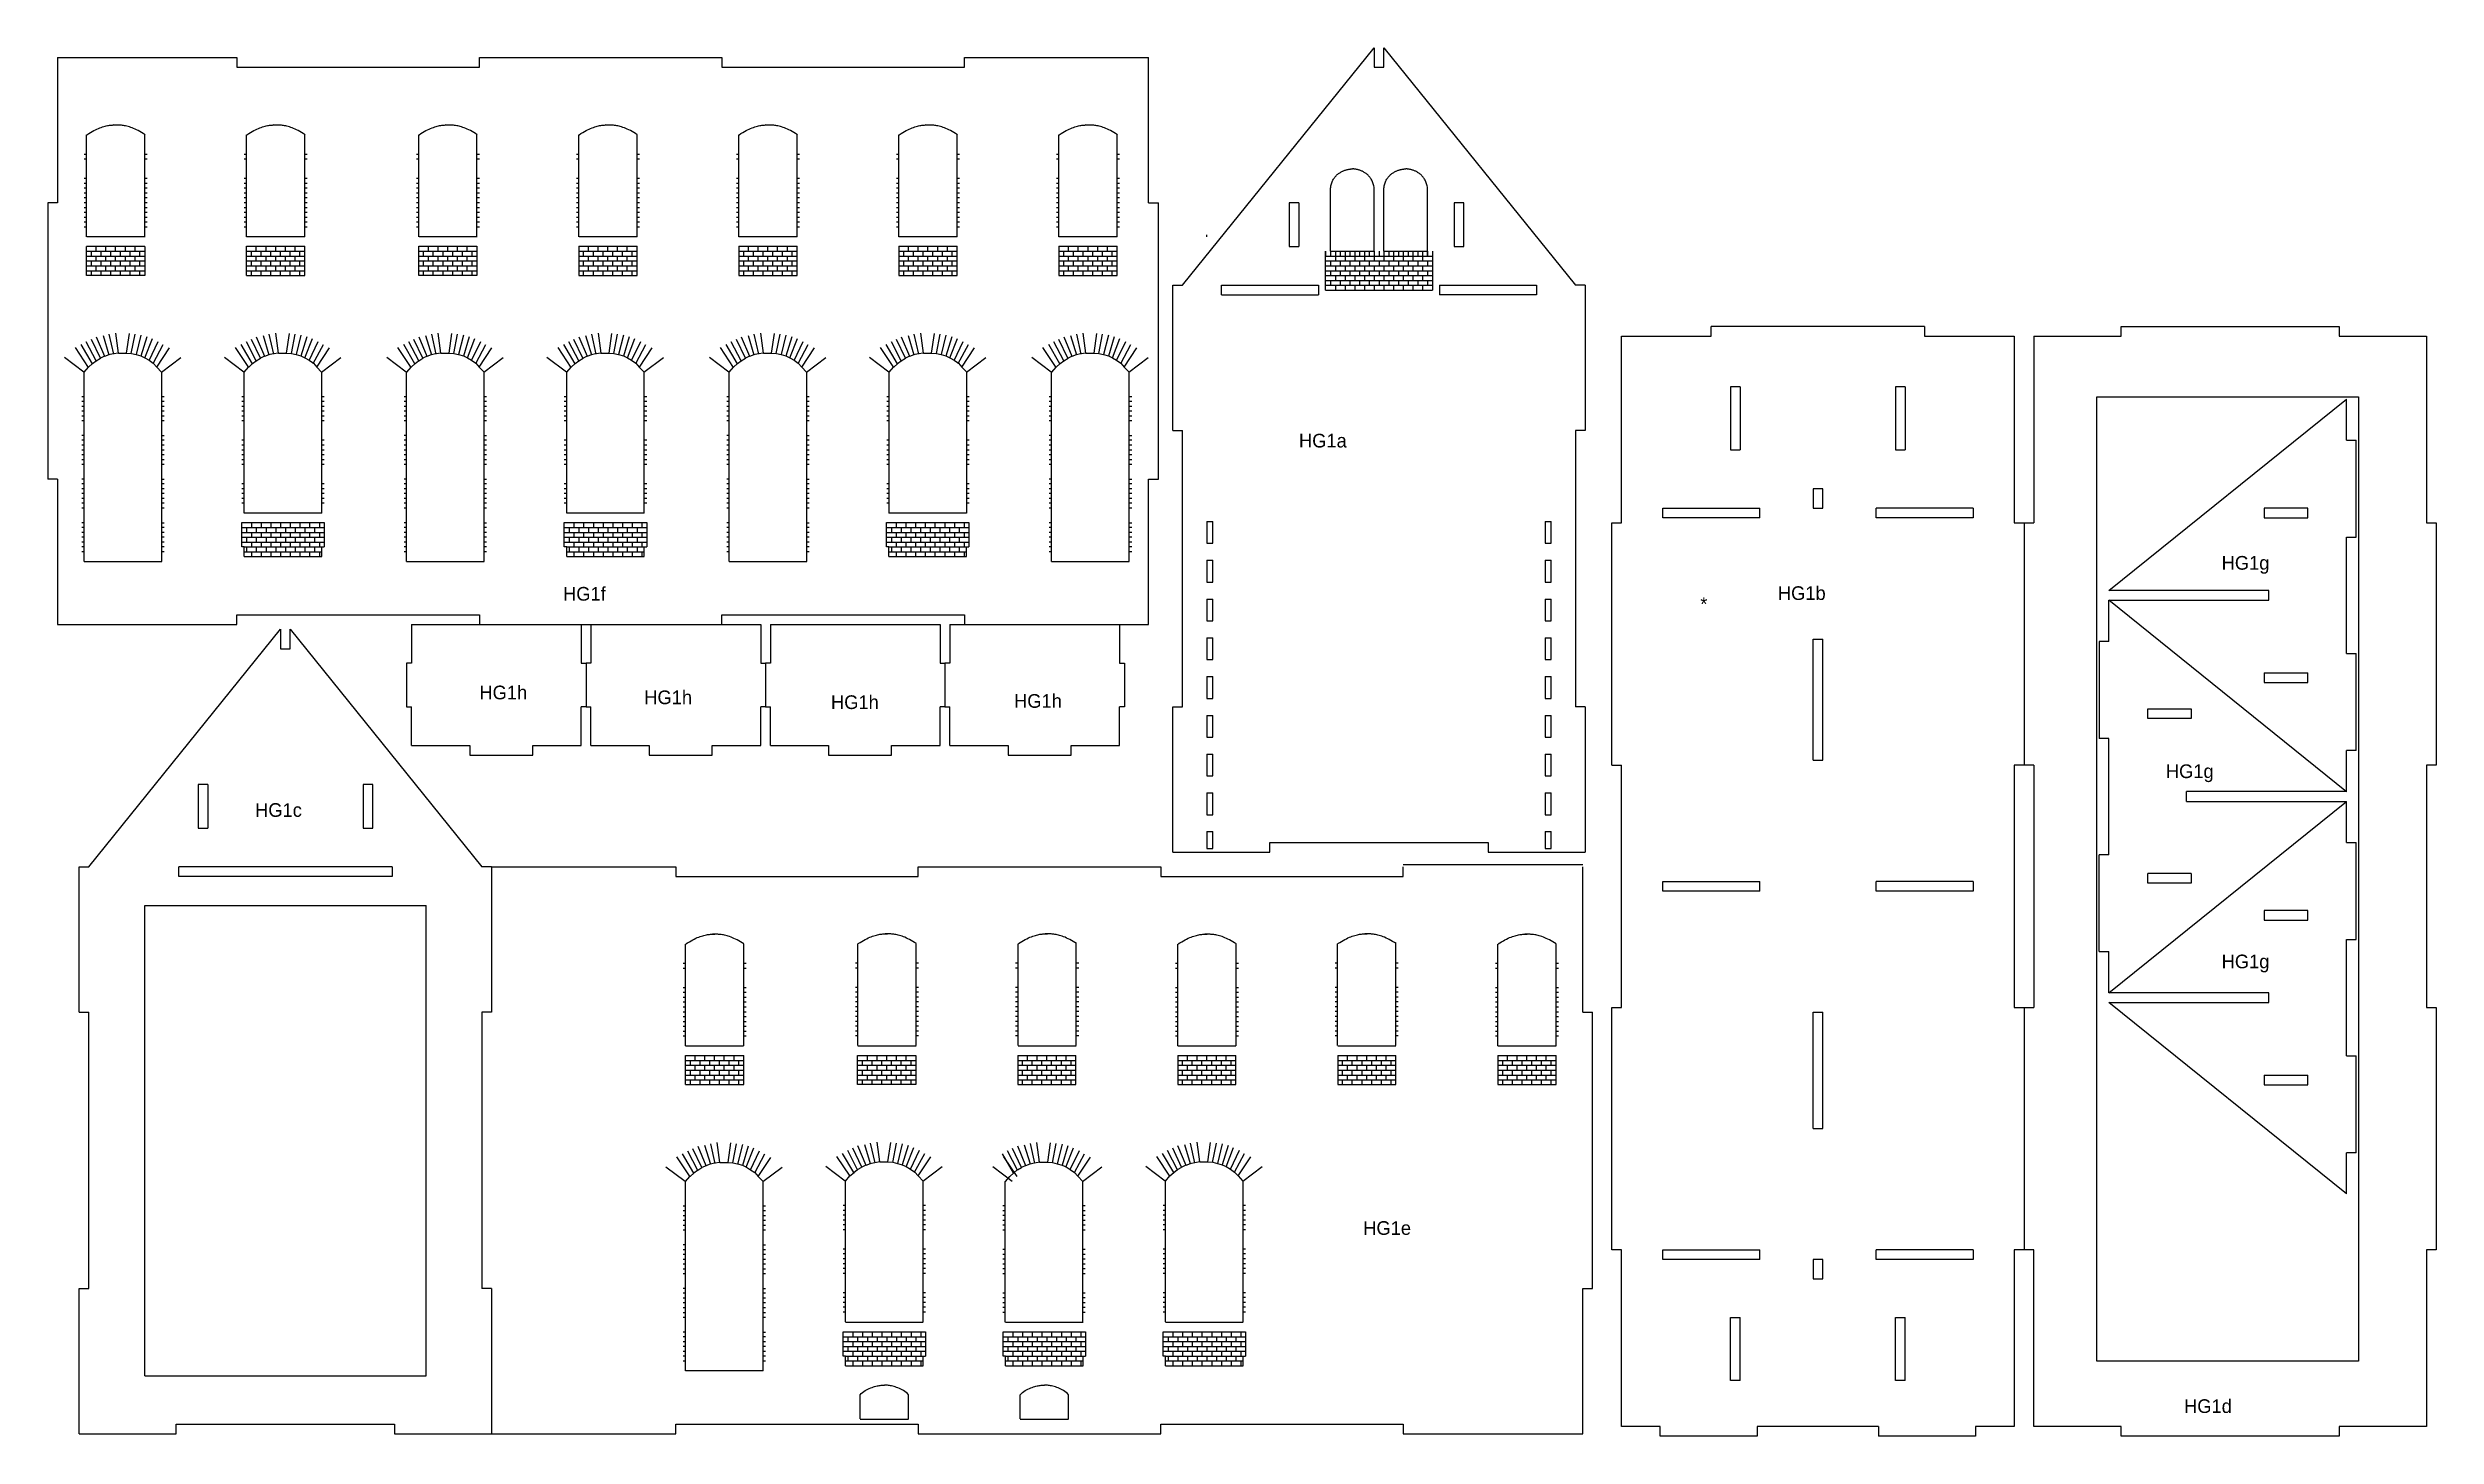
# Model space of a CAD drawing. Extents: x 8 to 500, y 6 to 292.
import ezdxf

# ---------------------------------------------------------------- set-up
doc = ezdxf.new("R2010")
doc.units = 0
doc.header["$MEASUREMENT"] = 0
doc.layers.add('OHNE_NAMEN', color=5, linetype='CONTINUOUS')

msp = doc.modelspace()

# ---------------------------------------------------------------- texts
at = {"layer": 'OHNE_NAMEN', "color": 7, "linetype": 'CONTINUOUS'}
for s, p in [('HG1a', (266.0001, 209.5201)), ('HG1g', (456.251, 184.306)), ('HG1f', (114.2499, 177.9172)), ('*', (348.7501, 175.8062)), ('HG1b', (364.751, 178.0562)), ('HG1h', (97.0001, 157.5563)), ('HG1h', (131.0001, 156.5562)), ('HG1h', (169.4998, 155.556)), ('HG1h', (207.2499, 155.8062)), ('HG1g', (444.7505, 141.3063)), ('HG1c', (50.7499, 133.3064)), ('HG1g', (456.251, 102.0562)), ('HG1e', (279.2501, 47.0561)), ('HG1d', (448.5005, 10.3062))]:
    msp.add_text(s, height=2.8222, dxfattribs=at).set_placement(p)

# ---------------------------------------------------------------- linework, layer by layer
at = {"layer": 'OHNE_NAMEN', "color": 5, "linetype": 'CONTINUOUS'}
for p, q in [((241.9999, 243), (281.5001, 292.0002)), ((281.5018, 291.9998), (281.5018, 288)), ((283.5, 292.0002), (323.0002, 243)), ((283.5021, 287.9997), (283.5021, 291.9995)), ((9.9999, 290.0002), (46.9999, 290.0002)), ((9.9999, 289.9999), (9.9999, 260)), ((46.9999, 290.0002), (46.9999, 288)), ((46.9999, 288), (97.0001, 288)), ((97.0001, 288), (97.0001, 290.0002)), ((97.0001, 289.9999), (147, 289.9999)), ((147, 290.0002), (147, 288)), ((147, 288), (196.9999, 288)), ((196.9999, 288), (196.9999, 290.0002)), ((196.9999, 289.9999), (234.9997, 289.9999)), ((235.0001, 260), (235.0001, 289.9999)), ((281.5018, 287.9997), (283.5021, 287.9997)), ((9.9999, 260), (8, 260)), ((8, 260), (8, 203)), ((235.0001, 260), (237.0004, 260)), ((237.0004, 203), (237.0004, 260)), ((246.9991, 252.9999), (246.9991, 253.3749)), ((240, 243), (241.9999, 243)), ((240, 213.0002), (240, 243)), ((325.0011, 243), (323.0009, 243)), ((325.0011, 243), (325.0011, 213.0002)), ((332.5005, 194.0003), (332.5005, 232.4999)), ((332.5005, 232.4999), (351.0001, 232.4999)), ((394.9982, 234.5002), (350.9984, 234.5002)), ((351.0037, 232.4999), (351.0037, 234.5002)), ((395.0017, 232.4999), (413.5014, 232.4999)), ((395.0053, 234.5002), (395.0053, 232.4999)), ((413.5014, 232.4999), (413.5014, 194.0003)), ((417.5019, 232.4996), (435.5006, 232.4996)), ((417.5019, 232.4996), (417.5019, 193.9999)), ((435.5006, 234.4999), (480.501, 234.5002)), ((435.5006, 232.4996), (435.5006, 234.4999)), ((480.4975, 234.4999), (480.4975, 232.4996)), ((480.4975, 232.4996), (498.4997, 232.4996)), ((498.4997, 232.4996), (498.4997, 193.9999)), ((432.9995, 179.9996), (482.0003, 219.5001)), ((482.0003, 211.0017), (482.0003, 219.5001)), ((240, 213.0002), (242.0002, 213.0002)), ((242.0002, 156.0001), (242.0002, 213.0002)), ((325.0011, 213.0002), (323.0009, 213.0002)), ((323.0009, 213.0002), (323.0009, 156.0001)), ((482.0003, 211.0017), (484.0005, 211.0017)), ((484.0005, 191.0027), (484.0005, 211.0017)), ((9.9999, 203), (8, 203)), ((9.9999, 203), (9.9999, 173.0001)), ((235.0001, 173.0001), (235.0001, 203)), ((235.0001, 203), (237.0004, 203)), ((330.5002, 144), (330.5002, 194.0003)), ((330.5002, 194.0003), (332.5005, 194.0003)), ((413.5014, 194.0003), (415.5017, 194.0003)), ((415.5017, 194.0003), (415.5017, 144)), ((415.5017, 193.9999), (417.5019, 193.9999)), ((498.4997, 193.9999), (500.4999, 193.9999)), ((500.4999, 193.9999), (500.4999, 144)), ((482.0003, 191.0027), (484.0005, 191.0027)), ((482.0003, 166.9997), (482.0003, 191.0027)), ((466.0018, 180.0031), (432.9995, 180.0031)), ((482.0003, 138.4988), (432.9995, 178.0028)), ((432.9995, 178.0028), (466.0018, 178.0028)), ((432.9995, 169.5009), (432.9995, 177.9993)), ((466.0018, 178.0028), (466.0018, 180.0031)), ((9.9999, 173.0001), (46.9999, 173.0001)), ((46.9999, 173.0001), (46.9999, 175.0004)), ((46.9999, 175.0004), (97.0001, 175.0004)), ((82.9998, 173.0001), (97.0001, 173.0001)), ((82.9998, 173.0001), (82.9998, 165.0002)), ((97.0001, 175.0004), (97.0001, 173.0001)), ((97.0001, 173.0001), (147, 173.0001)), ((117.9989, 173.0001), (117.9989, 165.0002)), ((119.9991, 173.0001), (119.9991, 165.0002)), ((145.9999, 173.0001), (155, 173.0001)), ((147, 173.0001), (147, 175.0004)), ((147, 175.0004), (196.9999, 175.0004)), ((155.0021, 173.0001), (155.0021, 165.0002)), ((156.9988, 173.0001), (156.9988, 165.0002)), ((156.9999, 173.0001), (192, 173.0001)), ((192.0018, 173.0001), (192.0018, 165.0002)), ((193.9985, 173.0001), (193.9985, 165.0002)), ((193.9999, 173.0001), (234.9997, 173.0001)), ((196.9999, 175.0004), (196.9999, 173.0001)), ((229.0011, 173.0001), (229.0011, 165.0002)), ((16.4999, 122.9999), (55.9999, 172)), ((56.0017, 172), (56.0017, 167.9998)), ((56.0017, 167.9995), (58.002, 167.9995)), ((57.9998, 172), (97.5, 122.9999)), ((58.002, 167.9995), (58.002, 171.9996)), ((432.9995, 169.5009), (430.9992, 169.5009)), ((430.9992, 169.5009), (430.9992, 149.5019)), ((82.9998, 165.0002), (82.0014, 165.0002)), ((82.0014, 165.0002), (82.0014, 156.0001)), ((117.9989, 165.0002), (119.0008, 165.0002)), ((119.0008, 165.0002), (119.0008, 156.0001)), ((119.9991, 165.0002), (119.0008, 165.0002)), ((155.0021, 165.0002), (156.0004, 165.0002)), ((156.0004, 165.0002), (156.0004, 156.0001)), ((156.9988, 165.0002), (156.0004, 165.0002)), ((192.0018, 165.0002), (193.0001, 165.0002)), ((193.0001, 165.0002), (193.0001, 156.0001)), ((193.9985, 165.0002), (193.0001, 165.0002)), ((229.0011, 165.0002), (229.9995, 165.0002)), ((229.9995, 165.0002), (229.9995, 156.0001)), ((482.0003, 166.9962), (484.0005, 166.9962)), ((484.0005, 147.0043), (484.0005, 167.0032)), ((82.0014, 156.0001), (82.9998, 156.0001)), ((82.9998, 148.0002), (82.9998, 156.0001)), ((117.9989, 148.0002), (117.9989, 156.0001)), ((119.0008, 156.0001), (117.9989, 156.0001)), ((119.0008, 156.0001), (119.9991, 156.0001)), ((119.9991, 148.0002), (119.9991, 156.0001)), ((155.0021, 148.0002), (155.0021, 156.0001)), ((156.0004, 156.0001), (155.0021, 156.0001)), ((156.0004, 156.0001), (156.9988, 156.0001)), ((156.9988, 148.0002), (156.9988, 156.0001)), ((192.0018, 148.0002), (192.0018, 156.0001)), ((193.0001, 156.0001), (192.0018, 156.0001)), ((193.0001, 156.0001), (193.9985, 156.0001)), ((193.9985, 148.0002), (193.9985, 156.0001)), ((229.0011, 148.0002), (229.0011, 156.0001)), ((229.9995, 156.0001), (229.0011, 156.0001)), ((240, 126.0002), (240, 156.0001)), ((240, 156.0001), (242.0002, 156.0001)), ((325.0011, 156.0001), (323.0009, 156.0001)), ((325.0011, 156.0001), (325.0011, 126.0002)), ((83.0001, 148.0002), (94.9999, 148.0002)), ((95.0013, 148.0002), (95.0013, 146.0003)), ((108.0011, 146.0003), (108.0011, 148.0002)), ((108.0011, 148.0002), (118.001, 148.0002)), ((120.0002, 148.0002), (131.9999, 148.0002)), ((132.0013, 148.0002), (132.0013, 146.0003)), ((145.0008, 148.0002), (155.001, 148.0002)), ((145.0012, 146.0003), (145.0012, 148.0002)), ((156.9999, 148.0002), (169, 148.0002)), ((169.001, 148.0002), (169.001, 146.0003)), ((182.0009, 146.0003), (182.0009, 148.0002)), ((182.0009, 148.0002), (192.0011, 148.0002)), ((193.9999, 148.0002), (206, 148.0002)), ((206.0011, 148.0002), (206.0011, 146.0003)), ((219.0009, 146.0003), (219.0009, 148.0002)), ((219.0009, 148.0002), (229.0011, 148.0002)), ((432.9995, 149.5019), (430.9992, 149.5019)), ((432.9995, 125.5025), (432.9995, 149.5019)), ((95.0002, 146.0003), (108.0001, 146.0003)), ((132.0003, 146.0003), (145.0001, 146.0003)), ((169, 146.0003), (181.9998, 146.0003)), ((206, 146.0003), (218.9999, 146.0003)), ((330.5002, 144.0004), (332.5005, 144.0004)), ((332.5005, 94.0001), (332.5005, 144)), ((415.5017, 144), (413.5014, 144)), ((413.5014, 144), (413.5014, 94.0001)), ((417.5019, 144), (415.5017, 144)), ((417.5019, 144), (417.5019, 94.0001)), ((484.0005, 147.0007), (482.0003, 147.0007)), ((482.0003, 138.4988), (482.0003, 147.0007)), ((500.4999, 144), (498.4997, 144)), ((498.4997, 144), (498.4997, 94.0001)), ((482.0003, 138.5023), (449.0014, 138.5023)), ((449.0014, 136.5021), (449.0014, 138.5023)), ((432.9995, 96.998), (482.0003, 136.4985)), ((449.0014, 136.5021), (482.0003, 136.5021)), ((482.0003, 128.0001), (482.0003, 136.4985)), ((240, 126.0002), (260, 126.0002)), ((260, 126.0002), (260, 128.0001)), ((260, 128.0001), (305, 128.0001)), ((287.5001, 123.5001), (324.5002, 123.5001)), ((305.0021, 128.0001), (305.0021, 126.0002)), ((305.0021, 126.0002), (325.0011, 126.0002)), ((430.9992, 105.5035), (430.9992, 125.5025)), ((432.9995, 125.4989), (430.9992, 125.4989)), ((482.0003, 128.0001), (484.0005, 128.0001)), ((484.0005, 108.0011), (484.0005, 128.0001)), ((14.5, 123.0002), (16.5, 123.0002)), ((14.5003, 93), (14.5003, 122.9999)), ((99.501, 123.0002), (97.5011, 123.0002)), ((99.4996, 122.9999), (99.4996, 93)), ((99.4999, 123.0002), (137.4997, 122.9999)), ((137.4997, 123.0002), (137.4997, 121)), ((137.4997, 121), (187.4996, 121)), ((187.4996, 121), (187.4996, 123.0002)), ((187.5, 122.9999), (237.4999, 122.9999)), ((237.4999, 123.0002), (237.4999, 121)), ((237.4999, 121), (287.5001, 121)), ((287.5001, 121), (287.5001, 123.0002)), ((324.5002, 93), (324.5002, 123.0002)), ((430.9992, 105.5035), (432.9995, 105.5035)), ((432.9995, 97.0015), (432.9995, 105.5)), ((482.0003, 108.0011), (484.0005, 108.0011)), ((482.0003, 84.0006), (482.0003, 108.0011)), ((330.5002, 94.0001), (332.5005, 94.0001)), ((330.5006, 44.0002), (330.5006, 94.0001)), ((413.5014, 94.0001), (415.5017, 94.0001)), ((415.5017, 94.0001), (415.5017, 44.0002)), ((415.5017, 94.0001), (417.5019, 94.0001)), ((466.0018, 97.0015), (432.9995, 97.0015)), ((482.0003, 55.4997), (432.9995, 95.0013)), ((432.9995, 95.0013), (466.0018, 95.0013)), ((466.0018, 95.0013), (466.0018, 97.0015)), ((498.4997, 94.0001), (500.4999, 94.0001)), ((500.4999, 94.0001), (500.4999, 43.9999)), ((14.5003, 93), (16.5005, 93)), ((16.5005, 35.9999), (16.5005, 93)), ((99.4996, 93), (97.4997, 93)), ((97.4997, 93), (97.4997, 35.9999)), ((324.5002, 93), (326.5004, 93)), ((326.5004, 35.9999), (326.5004, 93)), ((482.0003, 83.9971), (484.0005, 83.9971)), ((484.0005, 64.0027), (484.0005, 84.0017)), ((484.0005, 63.9999), (482.0003, 63.9999)), ((482.0003, 55.4997), (482.0003, 63.9995)), ((332.5005, 44.0002), (330.5002, 44.0002)), ((332.5005, 7.5001), (332.5005, 44.0002)), ((415.5017, 44.0002), (413.5014, 44.0002)), ((413.5014, 44.0002), (413.5014, 7.5001)), ((417.5019, 43.9999), (415.5017, 43.9999)), ((417.5019, 7.5), (417.5019, 44.0002)), ((500.4999, 43.9999), (498.4997, 43.9999)), ((498.4997, 43.9999), (498.4997, 7.4997)), ((14.5003, 6), (14.5003, 35.9999)), ((14.5003, 35.9999), (16.5005, 35.9999)), ((99.4996, 35.9999), (97.4997, 35.9999)), ((99.4996, 35.9999), (99.4996, 6)), ((324.5002, 6), (324.5002, 35.9999)), ((324.5002, 35.9999), (326.5004, 35.9999)), ((14.4999, 6), (34.4999, 6)), ((34.4999, 6), (34.4999, 8)), ((34.5, 8), (79.4999, 8)), ((79.4999, 8), (79.4999, 6)), ((79.4999, 6), (99.4999, 6)), ((99.4999, 6), (137.4997, 6)), ((137.4997, 6), (137.4997, 8.0002)), ((137.4997, 8.0002), (187.4996, 8.0002)), ((187.4996, 8.0002), (187.4996, 6)), ((187.5, 6), (237.4999, 6)), ((237.4999, 6), (237.4999, 8.0002)), ((237.4999, 8.0002), (287.5001, 8.0002)), ((287.5001, 8.0002), (287.5001, 6)), ((287.5001, 6.0002), (324.5002, 6.0003)), ((340.5018, 7.5005), (332.5005, 7.5005)), ((360.5001, 5.5002), (340.4983, 5.5002)), ((340.5018, 5.5002), (340.5018, 7.5005)), ((360.5001, 7.5005), (360.5001, 5.5002)), ((385.5014, 7.5001), (360.5001, 7.5001)), ((385.5014, 7.5005), (385.5014, 5.5002)), ((405.5004, 5.5002), (385.5014, 5.5002)), ((405.5004, 7.5005), (405.5004, 5.5002)), ((413.5014, 7.5005), (405.5004, 7.5005)), ((435.5006, 7.5), (417.4984, 7.5)), ((435.5006, 5.5), (435.5006, 7.5)), ((480.501, 5.5), (435.5006, 5.5)), ((480.4975, 7.5), (480.4975, 5.5)), ((498.4997, 7.5), (480.501, 7.5))]:
    msp.add_line(p, q, dxfattribs=at)
at = {"layer": 'OHNE_NAMEN', "color": 1, "linetype": 'CONTINUOUS'}
for p, q in [((22.582, 276.0514), (21.5822, 276.0592)), ((55.5823, 276.0514), (54.5825, 276.0592)), ((91.0819, 276.0514), (90.0822, 276.0592)), ((124.0822, 276.0514), (123.0824, 276.0592)), ((157.0821, 276.0514), (156.0823, 276.0592)), ((190.0819, 276.0514), (189.0822, 276.0592)), ((223.0822, 276.0514), (222.0824, 276.0592)), ((15.9999, 252.9995), (15.9992, 274)), ((28, 252.9995), (27.9996, 274)), ((49.0001, 252.9995), (48.9994, 274)), ((61.0002, 252.9995), (60.9999, 274)), ((84.5002, 252.9995), (84.4995, 274)), ((96.5002, 252.9995), (96.4995, 274)), ((117.5001, 252.9995), (117.4993, 274)), ((129.5001, 252.9995), (129.4998, 274)), ((150.4999, 252.9995), (150.4992, 274)), ((162.5, 252.9995), (162.4997, 274)), ((183.4998, 252.9995), (183.4991, 274)), ((195.4999, 252.9995), (195.4996, 274)), ((216.5001, 252.9995), (216.4994, 274)), ((228.5002, 252.9995), (228.4998, 274)), ((15.9999, 269.9995), (15.4996, 269.9995)), ((15.9999, 268.9998), (15.4996, 268.9998)), ((28.4999, 269.9995), (27.9996, 269.9995)), ((28.4999, 268.9998), (27.9996, 268.9998)), ((49.0001, 269.9995), (48.4999, 269.9995)), ((49.0001, 268.9998), (48.4999, 268.9998)), ((61.5001, 269.9995), (60.9999, 269.9995)), ((61.5001, 268.9998), (60.9999, 268.9998)), ((84.5002, 269.9995), (83.9996, 269.9995)), ((84.5002, 268.9998), (83.9996, 268.9998)), ((97.0001, 269.9995), (96.4995, 269.9995)), ((97.0001, 268.9998), (96.4995, 268.9998)), ((117.5001, 269.9995), (116.9998, 269.9995)), ((117.5001, 268.9998), (116.9998, 268.9998)), ((130, 269.9995), (129.4998, 269.9995)), ((130, 268.9998), (129.4998, 268.9998)), ((150.4999, 269.9995), (149.9997, 269.9995)), ((150.4999, 268.9998), (149.9997, 268.9998)), ((162.9999, 269.9995), (162.4997, 269.9995)), ((162.9999, 268.9998), (162.4997, 268.9998)), ((183.4998, 269.9995), (182.9996, 269.9995)), ((183.4998, 268.9998), (182.9996, 268.9998)), ((195.9998, 269.9995), (195.4996, 269.9995)), ((195.9998, 268.9998), (195.4996, 268.9998)), ((216.5001, 269.9995), (215.9998, 269.9995)), ((216.5001, 268.9998), (215.9998, 268.9998)), ((229, 269.9995), (228.4998, 269.9995)), ((229, 268.9998), (228.4998, 268.9998)), ((15.9999, 264.9996), (15.4996, 264.9996)), ((15.9999, 263.9995), (15.4996, 263.9995)), ((15.9999, 262.9997), (15.4996, 262.9997)), ((15.9999, 261.9996), (15.4996, 261.9996)), ((28.4999, 264.9996), (27.9996, 264.9996)), ((28.4999, 263.9995), (27.9996, 263.9995)), ((28.4999, 262.9997), (27.9996, 262.9997)), ((28.4999, 261.9996), (27.9996, 261.9996)), ((49.0001, 264.9996), (48.4999, 264.9996)), ((49.0001, 263.9995), (48.4999, 263.9995)), ((49.0001, 262.9997), (48.4999, 262.9997)), ((49.0001, 261.9996), (48.4999, 261.9996)), ((61.5001, 264.9996), (60.9999, 264.9996)), ((61.5001, 263.9995), (60.9999, 263.9995)), ((61.5001, 262.9997), (60.9999, 262.9997)), ((61.5001, 261.9996), (60.9999, 261.9996)), ((84.5002, 264.9996), (83.9996, 264.9996)), ((84.5002, 263.9995), (83.9996, 263.9995)), ((84.5002, 262.9997), (83.9996, 262.9997)), ((84.5002, 261.9996), (83.9996, 261.9996)), ((97.0001, 264.9996), (96.4995, 264.9996)), ((97.0001, 263.9995), (96.4995, 263.9995)), ((97.0001, 262.9997), (96.4995, 262.9997)), ((97.0001, 261.9996), (96.4995, 261.9996)), ((117.5001, 264.9996), (116.9998, 264.9996)), ((117.5001, 263.9995), (116.9998, 263.9995)), ((117.5001, 262.9997), (116.9998, 262.9997)), ((117.5001, 261.9996), (116.9998, 261.9996)), ((130, 264.9996), (129.4998, 264.9996)), ((130, 263.9995), (129.4998, 263.9995)), ((130, 262.9997), (129.4998, 262.9997)), ((130, 261.9996), (129.4998, 261.9996)), ((150.4999, 264.9996), (149.9997, 264.9996)), ((150.4999, 263.9995), (149.9997, 263.9995)), ((150.4999, 262.9997), (149.9997, 262.9997)), ((150.4999, 261.9996), (149.9997, 261.9996)), ((162.9999, 264.9996), (162.4997, 264.9996)), ((162.9999, 263.9995), (162.4997, 263.9995)), ((162.9999, 262.9997), (162.4997, 262.9997)), ((162.9999, 261.9996), (162.4997, 261.9996)), ((183.4998, 264.9996), (182.9996, 264.9996)), ((183.4998, 263.9995), (182.9996, 263.9995)), ((183.4998, 262.9997), (182.9996, 262.9997)), ((183.4998, 261.9996), (182.9996, 261.9996)), ((195.9998, 264.9996), (195.4996, 264.9996)), ((195.9998, 263.9995), (195.4996, 263.9995)), ((195.9998, 262.9997), (195.4996, 262.9997)), ((195.9998, 261.9996), (195.4996, 261.9996)), ((216.5001, 264.9996), (215.9998, 264.9996)), ((216.5001, 263.9995), (215.9998, 263.9995)), ((216.5001, 262.9997), (215.9998, 262.9997)), ((216.5001, 261.9996), (215.9998, 261.9996)), ((229, 264.9996), (228.4998, 264.9996)), ((229, 263.9995), (228.4998, 263.9995)), ((229, 262.9997), (228.4998, 262.9997)), ((229, 261.9996), (228.4998, 261.9996)), ((272.5014, 250.0016), (272.5014, 263.0015)), ((281.5008, 250.0016), (281.5008, 263.0015)), ((283.501, 250.0016), (283.501, 263.0015)), ((292.5004, 250.0016), (292.5004, 263.0015)), ((15.9999, 260.9995), (15.4996, 260.9995)), ((15.9999, 259.9997), (15.4996, 259.9997)), ((15.9999, 258.9996), (15.4996, 258.9996)), ((15.9999, 257.9994), (15.4996, 257.9994)), ((15.9999, 256.9997), (15.4996, 256.9997)), ((28.4999, 260.9995), (27.9996, 260.9995)), ((28.4999, 259.9997), (28, 259.9997)), ((28.4999, 258.9996), (28, 258.9996)), ((28.4999, 257.9994), (28, 257.9994)), ((28.4999, 256.9997), (28, 256.9997)), ((49.0001, 260.9995), (48.4999, 260.9995)), ((49.0001, 259.9997), (48.4999, 259.9997)), ((49.0001, 258.9996), (48.4999, 258.9996)), ((49.0001, 257.9994), (48.4999, 257.9994)), ((49.0001, 256.9997), (48.4999, 256.9997)), ((61.5001, 260.9995), (60.9999, 260.9995)), ((61.5001, 259.9997), (61.0002, 259.9997)), ((61.5001, 258.9996), (61.0002, 258.9996)), ((61.5001, 257.9994), (61.0002, 257.9994)), ((61.5001, 256.9997), (61.0002, 256.9997)), ((84.5002, 260.9995), (83.9996, 260.9995)), ((84.5002, 259.9997), (83.9996, 259.9997)), ((84.5002, 258.9996), (83.9996, 258.9996)), ((84.5002, 257.9994), (83.9996, 257.9994)), ((84.5002, 256.9997), (83.9996, 256.9997)), ((97.0001, 260.9995), (96.4995, 260.9995)), ((97.0001, 259.9997), (96.5002, 259.9997)), ((97.0001, 258.9996), (96.5002, 258.9996)), ((97.0001, 257.9994), (96.5002, 257.9994)), ((97.0001, 256.9997), (96.5002, 256.9997)), ((117.5001, 260.9995), (116.9998, 260.9995)), ((117.5001, 259.9997), (116.9998, 259.9997)), ((117.5001, 258.9996), (116.9998, 258.9996)), ((117.5001, 257.9994), (116.9998, 257.9994)), ((117.5001, 256.9997), (116.9998, 256.9997)), ((130, 260.9995), (129.4998, 260.9995)), ((130, 259.9997), (129.5001, 259.9997)), ((130, 258.9996), (129.5001, 258.9996)), ((130, 257.9994), (129.5001, 257.9994)), ((130, 256.9997), (129.5001, 256.9997)), ((150.4999, 260.9995), (149.9997, 260.9995)), ((150.4999, 259.9997), (149.9997, 259.9997)), ((150.4999, 258.9996), (149.9997, 258.9996)), ((150.4999, 257.9994), (149.9997, 257.9994)), ((150.4999, 256.9997), (149.9997, 256.9997)), ((162.9999, 260.9995), (162.4997, 260.9995)), ((162.9999, 259.9997), (162.5, 259.9997)), ((162.9999, 258.9996), (162.5, 258.9996)), ((162.9999, 257.9994), (162.5, 257.9994)), ((162.9999, 256.9997), (162.5, 256.9997)), ((183.4998, 260.9995), (182.9996, 260.9995)), ((183.4998, 259.9997), (182.9996, 259.9997)), ((183.4998, 258.9996), (182.9996, 258.9996)), ((183.4998, 257.9994), (182.9996, 257.9994)), ((183.4998, 256.9997), (182.9996, 256.9997)), ((195.9998, 260.9995), (195.4996, 260.9995)), ((195.9998, 259.9997), (195.4999, 259.9997)), ((195.9998, 258.9996), (195.4999, 258.9996)), ((195.9998, 257.9994), (195.4999, 257.9994)), ((195.9998, 256.9997), (195.4999, 256.9997)), ((216.5001, 260.9995), (215.9998, 260.9995)), ((216.5001, 259.9997), (215.9998, 259.9997)), ((216.5001, 258.9996), (215.9998, 258.9996)), ((216.5001, 257.9994), (215.9998, 257.9994)), ((216.5001, 256.9997), (215.9998, 256.9997)), ((229, 260.9995), (228.4998, 260.9995)), ((229, 259.9997), (228.5002, 259.9997)), ((229, 258.9996), (228.5002, 258.9996)), ((229, 257.9994), (228.5002, 257.9994)), ((229, 256.9997), (228.5002, 256.9997)), ((266.0008, 260), (264.0005, 260)), ((264.0005, 260), (264.0005, 251)), ((266.0008, 260), (266.0008, 251)), ((300.0015, 260), (298.0013, 260)), ((298.0013, 260), (298.0013, 251)), ((300.0015, 251), (300.0015, 260)), ((15.9999, 255.9995), (15.4996, 255.9995)), ((15.9999, 254.9994), (15.4996, 254.9994)), ((16.0616, 253.0404), (28.0614, 253.0404)), ((28.4999, 255.9995), (28, 255.9995)), ((28.4999, 254.9994), (28, 254.9994)), ((49.0001, 255.9995), (48.4999, 255.9995)), ((49.0001, 254.9994), (48.4999, 254.9994)), ((48.9885, 253.0404), (60.9886, 253.0404)), ((61.5001, 255.9995), (61.0002, 255.9995)), ((61.5001, 254.9994), (61.0002, 254.9994)), ((84.5002, 255.9995), (83.9996, 255.9995)), ((84.5002, 254.9994), (83.9996, 254.9994)), ((84.5615, 253.0404), (96.5616, 253.0404)), ((97.0001, 255.9995), (96.5002, 255.9995)), ((97.0001, 254.9994), (96.5002, 254.9994)), ((117.5001, 255.9995), (116.9998, 255.9995)), ((117.5001, 254.9994), (116.9998, 254.9994)), ((117.5614, 253.0404), (129.5615, 253.0404)), ((130, 255.9995), (129.5001, 255.9995)), ((130, 254.9994), (129.5001, 254.9994)), ((150.4999, 255.9995), (149.9997, 255.9995)), ((150.4999, 254.9994), (149.9997, 254.9994)), ((150.4996, 253.0295), (162.4997, 253.0295)), ((162.9999, 255.9995), (162.5, 255.9995)), ((162.9999, 254.9994), (162.5, 254.9994)), ((183.4998, 255.9995), (182.9996, 255.9995)), ((183.4998, 254.9994), (182.9996, 254.9994)), ((183.4995, 253.0295), (195.4996, 253.0295)), ((195.9998, 255.9995), (195.4999, 255.9995)), ((195.9998, 254.9994), (195.4999, 254.9994)), ((216.5001, 255.9995), (215.9998, 255.9995)), ((216.5001, 254.9994), (215.9998, 254.9994)), ((216.4997, 253.0295), (228.4995, 253.0295)), ((229, 255.9995), (228.5002, 255.9995)), ((229, 254.9994), (228.5002, 254.9994)), ((264.0005, 251), (266.0008, 251)), ((272.5014, 250.0012), (281.5008, 250.0012)), ((272.5014, 250.0002), (281.5008, 250.0002)), ((283.501, 250.0012), (292.5004, 250.0012)), ((298.0013, 251), (300.0015, 251)), ((240, 243), (240, 243)), ((250.0002, 241.0001), (250.0002, 243.0004)), ((250.0002, 243), (270.0013, 243)), ((269.9978, 243.0004), (269.9978, 241.0001)), ((295.0009, 243), (295.0009, 241.0001)), ((295.0009, 243), (314.9999, 243)), ((314.9999, 243), (314.9999, 241.0001)), ((250.0002, 241.0001), (270.0013, 241.0001)), ((314.9999, 241.0001), (295.0009, 241.0001)), ((16.4257, 226.0935), (17.2487, 226.846)), ((17.2251, 226.846), (17.9779, 227.4104)), ((18.0012, 227.4104), (18.8715, 227.928)), ((19.7185, 228.3277), (18.8715, 227.928)), ((20.5881, 228.6099), (19.6709, 228.2924)), ((21.4937, 228.8215), (20.5765, 228.6099)), ((22.5873, 229.0096), (21.5293, 228.8215)), ((22.564, 228.9863), (24.257, 229.0096)), ((24.257, 229.0096), (25.2451, 228.9157)), ((25.2451, 228.9157), (26.2096, 228.704)), ((26.2096, 228.704), (27.1974, 228.4218)), ((27.1974, 228.4218), (28.0201, 228.0218)), ((28.0201, 228.0218), (28.8904, 227.5046)), ((28.8904, 227.5046), (29.7607, 226.8929)), ((29.7607, 226.8929), (30.4659, 226.1168)), ((49.4256, 226.0935), (50.249, 226.846)), ((50.2253, 226.846), (50.9778, 227.4104)), ((51.0014, 227.4104), (51.8721, 227.928)), ((52.7184, 228.3277), (51.8721, 227.928)), ((53.5884, 228.6099), (52.6711, 228.2924)), ((54.4939, 228.8215), (53.5767, 228.6099)), ((55.5875, 229.0096), (54.5292, 228.8215)), ((55.5639, 228.9863), (57.2572, 229.0096)), ((57.2572, 229.0096), (58.245, 228.9157)), ((58.245, 228.9157), (59.2095, 228.704)), ((59.2095, 228.704), (60.1973, 228.4218)), ((60.1973, 228.4218), (61.0203, 228.0218)), ((61.0203, 228.0218), (61.8906, 227.5046)), ((61.8906, 227.5046), (62.7606, 226.8929)), ((62.7606, 226.8929), (63.4661, 226.1168)), ((82.9257, 226.0935), (83.7487, 226.846)), ((83.7251, 226.846), (84.4779, 227.4104)), ((84.5012, 227.4104), (85.3715, 227.928)), ((86.2185, 228.3277), (85.3715, 227.928)), ((87.0881, 228.6099), (86.1709, 228.2924)), ((87.9937, 228.8215), (87.0765, 228.6099)), ((89.0873, 229.0096), (88.0293, 228.8215)), ((89.064, 228.9863), (90.757, 229.0096)), ((90.757, 229.0096), (91.7452, 228.9157)), ((91.7452, 228.9157), (92.7096, 228.704)), ((92.7096, 228.704), (93.6974, 228.4218)), ((93.6974, 228.4218), (94.5201, 228.0218)), ((94.5201, 228.0218), (95.3904, 227.5046)), ((95.3904, 227.5046), (96.2607, 226.8929)), ((96.2607, 226.8929), (96.9659, 226.1168)), ((115.9256, 226.0935), (116.749, 226.846)), ((116.7253, 226.846), (117.4778, 227.4104)), ((117.5015, 227.4104), (118.3718, 227.928)), ((119.2184, 228.3277), (118.3718, 227.928)), ((120.0884, 228.6099), (119.1712, 228.2924)), ((120.994, 228.8215), (120.0767, 228.6099)), ((122.0876, 229.0096), (121.0292, 228.8215)), ((122.0639, 228.9863), (123.7573, 229.0096)), ((123.7573, 229.0096), (124.745, 228.9157)), ((124.745, 228.9157), (125.7095, 228.704)), ((125.7095, 228.704), (126.6973, 228.4218)), ((126.6973, 228.4218), (127.5203, 228.0218)), ((127.5203, 228.0218), (128.3906, 227.5046)), ((128.3906, 227.5046), (129.2606, 226.8929)), ((129.2606, 226.8929), (129.9661, 226.1168)), ((149.4257, 226.0935), (150.2488, 226.846)), ((150.2251, 226.846), (150.9779, 227.4104)), ((151.0012, 227.4104), (151.8715, 227.928)), ((152.7186, 228.3277), (151.8715, 227.928)), ((153.5882, 228.6099), (152.6709, 228.2924)), ((154.4937, 228.8215), (153.5765, 228.6099)), ((155.5873, 229.0096), (154.5294, 228.8215)), ((155.5641, 228.9863), (157.257, 229.0096)), ((157.257, 229.0096), (158.2452, 228.9157)), ((158.2452, 228.9157), (159.2097, 228.704)), ((159.2097, 228.704), (160.1974, 228.4218)), ((160.1974, 228.4218), (161.0201, 228.0218)), ((161.0201, 228.0218), (161.8904, 227.5046)), ((161.8904, 227.5046), (162.7607, 226.8929)), ((162.7607, 226.8929), (163.4659, 226.1168)), ((182.4256, 226.0935), (183.249, 226.846)), ((183.2254, 226.846), (183.9779, 227.4104)), ((184.0015, 227.4104), (184.8718, 227.928)), ((185.7184, 228.3277), (184.8718, 227.928)), ((186.5884, 228.6099), (185.6712, 228.2924)), ((187.494, 228.8215), (186.5768, 228.6099)), ((188.5876, 229.0096), (187.5292, 228.8215)), ((188.564, 228.9863), (190.2573, 229.0096)), ((190.2573, 229.0096), (191.2451, 228.9157)), ((191.2451, 228.9157), (192.2096, 228.704)), ((192.2096, 228.704), (193.1973, 228.4218)), ((193.1973, 228.4218), (194.0204, 228.0218)), ((194.0204, 228.0218), (194.8907, 227.5046)), ((194.8907, 227.5046), (195.7606, 226.8929)), ((195.7606, 226.8929), (196.4662, 226.1168)), ((215.9258, 226.0935), (216.7488, 226.846)), ((216.7251, 226.846), (217.478, 227.4104)), ((217.5013, 227.4104), (218.3716, 227.928)), ((219.2186, 228.3277), (218.3716, 227.928)), ((220.0882, 228.6099), (219.1709, 228.2924)), ((220.9938, 228.8215), (220.0765, 228.6099)), ((222.0874, 229.0096), (221.0294, 228.8215)), ((222.0641, 228.9863), (223.7571, 229.0096)), ((223.7571, 229.0096), (224.7452, 228.9157)), ((224.7452, 228.9157), (225.7097, 228.704)), ((225.7097, 228.704), (226.6975, 228.4218)), ((226.6975, 228.4218), (227.5202, 228.0218)), ((227.5202, 228.0218), (228.3904, 227.5046)), ((228.3904, 227.5046), (229.2607, 226.8929)), ((229.2607, 226.8929), (229.966, 226.1168)), ((15.4996, 185.9996), (15.4993, 225.0299)), ((15.5081, 225.0352), (16.4024, 226.0935)), ((30.4659, 226.1168), (31.4773, 225.0585)), ((31.4999, 185.9996), (31.4988, 225.0299)), ((48.4999, 195.9998), (48.4992, 225.0299)), ((48.5084, 225.0352), (49.4026, 226.0935)), ((63.4661, 226.1168), (64.4775, 225.0585)), ((64.4998, 195.9998), (64.4991, 225.0299)), ((81.9997, 185.9996), (81.9993, 225.0299)), ((82.0081, 225.0352), (82.9024, 226.0935)), ((96.9659, 226.1168), (97.9773, 225.0585)), ((97.9999, 185.9996), (97.9988, 225.0299)), ((114.9999, 195.9998), (114.9992, 225.0299)), ((115.0084, 225.0352), (115.9023, 226.0935)), ((129.9661, 226.1168), (130.9776, 225.0585)), ((130.9998, 195.9998), (130.9991, 225.0299)), ((148.4997, 185.9996), (148.4993, 225.0299)), ((148.5082, 225.0352), (149.4024, 226.0935)), ((163.4659, 226.1168), (164.4773, 225.0585)), ((164.4999, 185.9996), (164.4989, 225.0299)), ((181.4999, 195.9998), (181.4992, 225.0299)), ((181.5084, 225.0352), (182.4023, 226.0935)), ((196.4662, 226.1168), (197.4776, 225.0585)), ((197.4998, 195.9998), (197.4991, 225.0299)), ((214.9997, 185.9996), (214.9994, 225.0299)), ((215.0082, 225.0352), (215.9025, 226.0935)), ((229.966, 226.1168), (230.9774, 225.0585)), ((230.9999, 185.9996), (230.9989, 225.0299)), ((357.0005, 221.9999), (355.0003, 221.9999)), ((355.0003, 221.9999), (355.0003, 209)), ((357.0005, 221.9999), (357.0005, 209)), ((390.9977, 221.9999), (388.9975, 221.9999)), ((388.9975, 221.9999), (388.9975, 209)), ((390.9977, 221.9999), (390.9977, 209)), ((15.4996, 219.9996), (14.9998, 219.9996)), ((15.4996, 218.9995), (14.9998, 218.9995)), ((15.4996, 217.9997), (14.9998, 217.9997)), ((15.4996, 216.9996), (14.9998, 216.9996)), ((31.9998, 219.9996), (31.4999, 219.9996)), ((31.9998, 218.9995), (31.4999, 218.9995)), ((31.9998, 217.9997), (31.4999, 217.9997)), ((31.9998, 216.9996), (31.4999, 216.9996)), ((48.4999, 219.9996), (47.9996, 219.9996)), ((48.4999, 218.9995), (47.9996, 218.9995)), ((48.4999, 217.9997), (47.9996, 217.9997)), ((48.4999, 216.9996), (47.9996, 216.9996)), ((64.9997, 219.9996), (64.4998, 219.9996)), ((64.9997, 218.9995), (64.4998, 218.9995)), ((64.9997, 217.9997), (64.4998, 217.9997)), ((64.9997, 216.9996), (64.4998, 216.9996)), ((81.9997, 219.9996), (81.4998, 219.9996)), ((81.9997, 218.9995), (81.4998, 218.9995)), ((81.9997, 217.9997), (81.4998, 217.9997)), ((81.9997, 216.9996), (81.4998, 216.9996)), ((98.4998, 219.9996), (97.9999, 219.9996)), ((98.4998, 218.9995), (97.9999, 218.9995)), ((98.4998, 217.9997), (97.9999, 217.9997)), ((98.4998, 216.9996), (97.9999, 216.9996)), ((114.9999, 219.9996), (114.4997, 219.9996)), ((114.9999, 218.9995), (114.4997, 218.9995)), ((114.9999, 217.9997), (114.4997, 217.9997)), ((114.9999, 216.9996), (114.4997, 216.9996)), ((131.4997, 219.9996), (130.9998, 219.9996)), ((131.4997, 218.9995), (130.9998, 218.9995)), ((131.4997, 217.9997), (130.9998, 217.9997)), ((131.4997, 216.9996), (130.9998, 216.9996)), ((148.4997, 219.9996), (147.9998, 219.9996)), ((148.4997, 218.9995), (147.9998, 218.9995)), ((148.4997, 217.9997), (147.9998, 217.9997)), ((148.4997, 216.9996), (147.9998, 216.9996)), ((164.9998, 219.9996), (164.4999, 219.9996)), ((164.9998, 218.9995), (164.4999, 218.9995)), ((164.9998, 217.9997), (164.4999, 217.9997)), ((164.9998, 216.9996), (164.4999, 216.9996)), ((181.4999, 219.9996), (180.9997, 219.9996)), ((181.4999, 218.9995), (180.9997, 218.9995)), ((181.4999, 217.9997), (180.9997, 217.9997)), ((181.4999, 216.9996), (180.9997, 216.9996)), ((197.9997, 219.9996), (197.4998, 219.9996)), ((197.9997, 218.9995), (197.4998, 218.9995)), ((197.9997, 217.9997), (197.4998, 217.9997)), ((197.9997, 216.9996), (197.4998, 216.9996)), ((214.9997, 219.9996), (214.4998, 219.9996)), ((214.9997, 218.9995), (214.4998, 218.9995)), ((214.9997, 217.9997), (214.4998, 217.9997)), ((214.9997, 216.9996), (214.4998, 216.9996)), ((231.4998, 219.9996), (230.9999, 219.9996)), ((231.4998, 218.9995), (230.9999, 218.9995)), ((231.4998, 217.9997), (230.9999, 217.9997)), ((231.4998, 216.9996), (230.9999, 216.9996)), ((430.5018, 220), (484.5015, 220)), ((430.5018, 20.9999), (430.5018, 220)), ((484.5015, 220), (484.5015, 20.9999)), ((15.4996, 212), (14.9994, 212)), ((15.4996, 215.9995), (14.9998, 215.9995)), ((15.4996, 214.9997), (14.9998, 214.9997)), ((31.4995, 212), (31.9994, 212)), ((31.9998, 215.9995), (31.4999, 215.9995)), ((31.9998, 214.9997), (31.4999, 214.9997)), ((48.4999, 215.9995), (47.9996, 215.9995)), ((48.4999, 214.9997), (47.9996, 214.9997)), ((64.9997, 215.9995), (64.4998, 215.9995)), ((64.9997, 214.9997), (64.4998, 214.9997)), ((81.9997, 212), (81.4994, 212)), ((81.9997, 215.9995), (81.4998, 215.9995)), ((81.9997, 214.9997), (81.4998, 214.9997)), ((97.9996, 212), (98.4994, 212)), ((98.4998, 215.9995), (97.9999, 215.9995)), ((98.4998, 214.9997), (97.9999, 214.9997)), ((114.9999, 215.9995), (114.4997, 215.9995)), ((114.9999, 214.9997), (114.4997, 214.9997)), ((131.4997, 215.9995), (130.9998, 215.9995)), ((131.4997, 214.9997), (130.9998, 214.9997)), ((148.4997, 212), (147.9994, 212)), ((148.4997, 215.9995), (147.9998, 215.9995)), ((148.4997, 214.9997), (147.9998, 214.9997)), ((164.4996, 212), (164.9995, 212)), ((164.9998, 215.9995), (164.4999, 215.9995)), ((164.9998, 214.9997), (164.4999, 214.9997)), ((181.4999, 215.9995), (180.9997, 215.9995)), ((181.4999, 214.9997), (180.9997, 214.9997)), ((197.9997, 215.9995), (197.4998, 215.9995)), ((197.9997, 214.9997), (197.4998, 214.9997)), ((214.9997, 212), (214.4995, 212)), ((214.9997, 215.9995), (214.4998, 215.9995)), ((214.9997, 214.9997), (214.4998, 214.9997)), ((230.9996, 212), (231.4995, 212)), ((231.4998, 215.9995), (230.9999, 215.9995)), ((231.4998, 214.9997), (230.9999, 214.9997)), ((15.4996, 210.9996), (14.9998, 210.9996)), ((15.4996, 209.9994), (14.9998, 209.9994)), ((15.4996, 208.9997), (14.9998, 208.9997)), ((15.4996, 207.9995), (14.9998, 207.9995)), ((15.4996, 206.9994), (14.9998, 206.9994)), ((31.9998, 210.9996), (31.4999, 210.9996)), ((31.9998, 209.9994), (31.4999, 209.9994)), ((31.9998, 208.9997), (31.4999, 208.9997)), ((31.9998, 207.9995), (31.4999, 207.9995)), ((31.9998, 206.9994), (31.4999, 206.9994)), ((48.4999, 210.9996), (47.9996, 210.9996)), ((48.4999, 209.9994), (47.9996, 209.9994)), ((48.4999, 208.9997), (47.9996, 208.9997)), ((48.4999, 207.9995), (47.9996, 207.9995)), ((48.4999, 206.9994), (47.9996, 206.9994)), ((64.9997, 210.9996), (64.4998, 210.9996)), ((64.9997, 209.9994), (64.4998, 209.9994)), ((64.9997, 208.9997), (64.4998, 208.9997)), ((64.9997, 207.9995), (64.4998, 207.9995)), ((64.9997, 206.9994), (64.4998, 206.9994)), ((81.9997, 210.9996), (81.4998, 210.9996)), ((81.9997, 209.9994), (81.4998, 209.9994)), ((81.9997, 208.9997), (81.4998, 208.9997)), ((81.9997, 207.9995), (81.4998, 207.9995)), ((81.9997, 206.9994), (81.4998, 206.9994)), ((98.4998, 210.9996), (97.9999, 210.9996)), ((98.4998, 209.9994), (97.9999, 209.9994)), ((98.4998, 208.9997), (97.9999, 208.9997)), ((98.4998, 207.9995), (97.9999, 207.9995)), ((98.4998, 206.9994), (97.9999, 206.9994)), ((114.9999, 210.9996), (114.4997, 210.9996)), ((114.9999, 209.9994), (114.4997, 209.9994)), ((114.9999, 208.9997), (114.4997, 208.9997)), ((114.9999, 207.9995), (114.4997, 207.9995)), ((114.9999, 206.9994), (114.4997, 206.9994)), ((131.4997, 210.9996), (130.9998, 210.9996)), ((131.4997, 209.9994), (130.9998, 209.9994)), ((131.4997, 208.9997), (130.9998, 208.9997)), ((131.4997, 207.9995), (130.9998, 207.9995)), ((131.4997, 206.9994), (130.9998, 206.9994)), ((148.4997, 210.9996), (147.9998, 210.9996)), ((148.4997, 209.9994), (147.9998, 209.9994)), ((148.4997, 208.9997), (147.9998, 208.9997)), ((148.4997, 207.9995), (147.9998, 207.9995)), ((148.4997, 206.9994), (147.9998, 206.9994)), ((164.9998, 210.9996), (164.4999, 210.9996)), ((164.9998, 209.9994), (164.4999, 209.9994)), ((164.9998, 208.9997), (164.4999, 208.9997)), ((164.9998, 207.9995), (164.4999, 207.9995)), ((164.9998, 206.9994), (164.4999, 206.9994)), ((181.4999, 210.9996), (180.9997, 210.9996)), ((181.4999, 209.9994), (180.9997, 209.9994)), ((181.4999, 208.9997), (180.9997, 208.9997)), ((181.4999, 207.9995), (180.9997, 207.9995)), ((181.4999, 206.9994), (180.9997, 206.9994)), ((197.9997, 210.9996), (197.4998, 210.9996)), ((197.9997, 209.9994), (197.4998, 209.9994)), ((197.9997, 208.9997), (197.4998, 208.9997)), ((197.9997, 207.9995), (197.4998, 207.9995)), ((197.9997, 206.9994), (197.4998, 206.9994)), ((214.9997, 210.9996), (214.4998, 210.9996)), ((214.9997, 209.9994), (214.4998, 209.9994)), ((214.9997, 208.9997), (214.4998, 208.9997)), ((214.9997, 207.9995), (214.4998, 207.9995)), ((214.9997, 206.9994), (214.4998, 206.9994)), ((231.4998, 210.9996), (230.9999, 210.9996)), ((231.4998, 209.9994), (230.9999, 209.9994)), ((231.4998, 208.9997), (230.9999, 208.9997)), ((231.4998, 207.9995), (230.9999, 207.9995)), ((231.4998, 206.9994), (230.9999, 206.9994)), ((355.0003, 209), (357.0005, 209)), ((388.9975, 209), (390.9977, 209)), ((15.4996, 203), (14.9994, 203)), ((15.4996, 205.9996), (14.9998, 205.9996)), ((15.4996, 201.9995), (14.9998, 201.9995)), ((31.4995, 203), (31.9994, 203)), ((31.9998, 205.9996), (31.4999, 205.9996)), ((31.9998, 201.9995), (31.4999, 201.9995)), ((48.4999, 205.9996), (47.9996, 205.9996)), ((48.4999, 201.9995), (47.9996, 201.9995)), ((64.9997, 205.9996), (64.4998, 205.9996)), ((64.9997, 201.9995), (64.4998, 201.9995)), ((81.9997, 203), (81.4994, 203)), ((81.9997, 205.9996), (81.4998, 205.9996)), ((81.9997, 201.9995), (81.4998, 201.9995)), ((97.9996, 203), (98.4994, 203)), ((98.4998, 205.9996), (97.9999, 205.9996)), ((98.4998, 201.9995), (97.9999, 201.9995)), ((114.9999, 205.9996), (114.4997, 205.9996)), ((114.9999, 201.9995), (114.4997, 201.9995)), ((131.4997, 205.9996), (130.9998, 205.9996)), ((131.4997, 201.9995), (130.9998, 201.9995)), ((148.4997, 203), (147.9994, 203)), ((148.4997, 205.9996), (147.9998, 205.9996)), ((148.4997, 201.9995), (147.9998, 201.9995)), ((164.4996, 203), (164.9995, 203)), ((164.9998, 205.9996), (164.4999, 205.9996)), ((164.9998, 201.9995), (164.4999, 201.9995)), ((181.4999, 205.9996), (180.9997, 205.9996)), ((181.4999, 201.9995), (180.9997, 201.9995)), ((197.9997, 205.9996), (197.4998, 205.9996)), ((197.9997, 201.9995), (197.4998, 201.9995)), ((214.9997, 203), (214.4995, 203)), ((214.9997, 205.9996), (214.4998, 205.9996)), ((214.9997, 201.9995), (214.4998, 201.9995)), ((230.9996, 203), (231.4995, 203)), ((231.4998, 205.9996), (230.9999, 205.9996)), ((231.4998, 201.9995), (230.9999, 201.9995)), ((15.4996, 200.9997), (14.9998, 200.9997)), ((15.4996, 199.9996), (14.9998, 199.9996)), ((15.4996, 198.9995), (14.9998, 198.9995)), ((15.4996, 197.9997), (14.9998, 197.9997)), ((31.9998, 200.9997), (31.4999, 200.9997)), ((31.9998, 199.9996), (31.4999, 199.9996)), ((31.9998, 198.9995), (31.4999, 198.9995)), ((31.9998, 197.9997), (31.4999, 197.9997)), ((48.4999, 200.9997), (47.9996, 200.9997)), ((48.4999, 199.9996), (47.9996, 199.9996)), ((48.4999, 198.9995), (47.9996, 198.9995)), ((48.4999, 197.9997), (47.9996, 197.9997)), ((64.9997, 200.9997), (64.4998, 200.9997)), ((64.9997, 199.9996), (64.4998, 199.9996)), ((64.9997, 198.9995), (64.4998, 198.9995)), ((64.9997, 197.9997), (64.4998, 197.9997)), ((81.9997, 200.9997), (81.4998, 200.9997)), ((81.9997, 199.9996), (81.4998, 199.9996)), ((81.9997, 198.9995), (81.4998, 198.9995)), ((81.9997, 197.9997), (81.4998, 197.9997)), ((98.4998, 200.9997), (97.9999, 200.9997)), ((98.4998, 199.9996), (97.9999, 199.9996)), ((98.4998, 198.9995), (97.9999, 198.9995)), ((98.4998, 197.9997), (97.9999, 197.9997)), ((114.9999, 200.9997), (114.4997, 200.9997)), ((114.9999, 199.9996), (114.4997, 199.9996)), ((114.9999, 198.9995), (114.4997, 198.9995)), ((114.9999, 197.9997), (114.4997, 197.9997)), ((131.4997, 200.9997), (130.9998, 200.9997)), ((131.4997, 199.9996), (130.9998, 199.9996)), ((131.4997, 198.9995), (130.9998, 198.9995)), ((131.4997, 197.9997), (130.9998, 197.9997)), ((148.4997, 200.9997), (147.9998, 200.9997)), ((148.4997, 199.9996), (147.9998, 199.9996)), ((148.4997, 198.9995), (147.9998, 198.9995)), ((148.4997, 197.9997), (147.9998, 197.9997)), ((164.9998, 200.9997), (164.4999, 200.9997)), ((164.9998, 199.9996), (164.4999, 199.9996)), ((164.9998, 198.9995), (164.4999, 198.9995)), ((164.9998, 197.9997), (164.4999, 197.9997)), ((181.4999, 200.9997), (180.9997, 200.9997)), ((181.4999, 199.9996), (180.9997, 199.9996)), ((181.4999, 198.9995), (180.9997, 198.9995)), ((181.4999, 197.9997), (180.9997, 197.9997)), ((197.9997, 200.9997), (197.4998, 200.9997)), ((197.9997, 199.9996), (197.4998, 199.9996)), ((197.9997, 198.9995), (197.4998, 198.9995)), ((197.9997, 197.9997), (197.4998, 197.9997)), ((214.9997, 200.9997), (214.4998, 200.9997)), ((214.9997, 199.9996), (214.4998, 199.9996)), ((214.9997, 198.9995), (214.4998, 198.9995)), ((214.9997, 197.9997), (214.4998, 197.9997)), ((231.4998, 200.9997), (230.9999, 200.9997)), ((231.4998, 199.9996), (230.9999, 199.9996)), ((231.4998, 198.9995), (230.9999, 198.9995)), ((231.4998, 197.9997), (230.9999, 197.9997)), ((341.0024, 195.0004), (341.0024, 197.0003)), ((341.0024, 197.0003), (361.001, 197.0003)), ((361.001, 195.0004), (361.001, 197.0003)), ((374.0009, 201.0001), (372.0006, 201.0001)), ((372.0006, 201.0001), (372.0006, 197.0003)), ((372.0006, 197.0003), (374.0009, 197.0003)), ((374.0009, 197.0003), (374.0009, 201.0001)), ((404.9995, 197.0003), (385.0005, 197.0003)), ((385.004, 195), (385.004, 197.0003)), ((404.9995, 197.0003), (404.9995, 195)), ((473.9993, 197.0035), (464.9999, 197.0035)), ((464.9999, 197.0035), (464.9999, 195.0032)), ((473.9993, 195.0032), (473.9993, 197.0035)), ((15.4996, 193.9999), (14.9994, 193.9999)), ((15.4996, 196.9996), (14.9998, 196.9996)), ((15.4996, 192.9998), (14.9998, 192.9998)), ((31.4995, 193.9999), (31.9994, 193.9999)), ((31.9998, 196.9996), (31.4999, 196.9996)), ((31.9998, 192.9998), (31.4999, 192.9998)), ((48.4988, 196.0294), (64.4987, 196.0294)), ((81.9997, 193.9999), (81.4994, 193.9999)), ((81.9997, 196.9996), (81.4998, 196.9996)), ((81.9997, 192.9998), (81.4998, 192.9998)), ((97.9996, 193.9999), (98.4994, 193.9999)), ((98.4998, 196.9996), (97.9999, 196.9996)), ((98.4998, 192.9998), (97.9999, 192.9998)), ((114.9988, 196.0294), (130.9987, 196.0294)), ((148.4997, 193.9999), (147.9994, 193.9999)), ((148.4997, 196.9996), (147.9998, 196.9996)), ((148.4997, 192.9998), (147.9998, 192.9998)), ((164.4996, 193.9999), (164.9995, 193.9999)), ((164.9998, 196.9996), (164.4999, 196.9996)), ((164.9998, 192.9998), (164.4999, 192.9998)), ((181.4417, 196.0294), (197.4416, 196.0294)), ((214.9997, 193.9999), (214.4995, 193.9999)), ((214.9997, 196.9996), (214.4998, 196.9996)), ((214.9997, 192.9998), (214.4998, 192.9998)), ((230.9996, 193.9999), (231.4995, 193.9999)), ((231.4998, 196.9996), (230.9999, 196.9996)), ((231.4998, 192.9998), (230.9999, 192.9998)), ((246.9991, 194.25), (248.2501, 194.25)), ((246.9998, 194.25), (246.9998, 189.75)), ((248.2501, 189.75), (248.2501, 194.25)), ((316.7493, 194.25), (317.9999, 194.25)), ((316.75, 194.25), (316.75, 189.75)), ((317.9999, 189.75), (317.9999, 194.25)), ((361.001, 195.0004), (341.0024, 195.0004)), ((404.9995, 195.0004), (385.0005, 195.0004)), ((464.9999, 195.0032), (473.9993, 195.0032)), ((15.4996, 191.9996), (14.9998, 191.9996)), ((15.4996, 190.9995), (14.9998, 190.9995)), ((15.4996, 189.9997), (14.9998, 189.9997)), ((15.4996, 188.9996), (14.9998, 188.9996)), ((15.4996, 187.9995), (14.9998, 187.9995)), ((31.9998, 191.9996), (31.4999, 191.9996)), ((31.9998, 190.9995), (31.4999, 190.9995)), ((31.9998, 189.9997), (31.4999, 189.9997)), ((31.9998, 188.9996), (31.4999, 188.9996)), ((31.9998, 187.9995), (31.4999, 187.9995)), ((81.9997, 191.9996), (81.4998, 191.9996)), ((81.9997, 190.9995), (81.4998, 190.9995)), ((81.9997, 189.9997), (81.4998, 189.9997)), ((81.9997, 188.9996), (81.4998, 188.9996)), ((81.9997, 187.9995), (81.4998, 187.9995)), ((98.4998, 191.9996), (97.9999, 191.9996)), ((98.4998, 190.9995), (97.9999, 190.9995)), ((98.4998, 189.9997), (97.9999, 189.9997)), ((98.4998, 188.9996), (97.9999, 188.9996)), ((98.4998, 187.9995), (97.9999, 187.9995)), ((148.4997, 191.9996), (147.9998, 191.9996)), ((148.4997, 190.9995), (147.9998, 190.9995)), ((148.4997, 189.9997), (147.9998, 189.9997)), ((148.4997, 188.9996), (147.9998, 188.9996)), ((148.4997, 187.9995), (147.9998, 187.9995)), ((164.9998, 191.9996), (164.4999, 191.9996)), ((164.9998, 190.9995), (164.4999, 190.9995)), ((164.9998, 189.9997), (164.4999, 189.9997)), ((164.9998, 188.9996), (164.4999, 188.9996)), ((164.9998, 187.9995), (164.4999, 187.9995)), ((214.9997, 191.9996), (214.4998, 191.9996)), ((214.9997, 190.9995), (214.4998, 190.9995)), ((214.9997, 189.9997), (214.4998, 189.9997)), ((214.9997, 188.9996), (214.4998, 188.9996)), ((214.9997, 187.9995), (214.4998, 187.9995)), ((231.4998, 191.9996), (230.9999, 191.9996)), ((231.4998, 190.9995), (230.9999, 190.9995)), ((231.4998, 189.9997), (230.9999, 189.9997)), ((231.4998, 188.9996), (230.9999, 188.9996)), ((231.4998, 187.9995), (230.9999, 187.9995)), ((246.9991, 189.75), (248.2501, 189.75)), ((316.7493, 189.75), (317.9999, 189.75)), ((15.5, 185.9996), (31.4999, 185.9996)), ((82, 185.9996), (97.9999, 185.9996)), ((148.5, 185.9996), (164.4999, 185.9996)), ((215.0001, 185.9996), (230.9999, 185.9996)), ((246.9991, 186.2497), (248.2501, 186.2501)), ((246.9998, 186.2501), (246.9998, 181.7501)), ((248.2501, 181.7501), (248.2501, 186.2501)), ((316.7493, 186.2497), (317.9999, 186.2501)), ((316.75, 186.2501), (316.75, 181.7501)), ((317.9999, 181.7501), (317.9999, 186.2501)), ((246.9991, 181.7501), (248.2501, 181.7501)), ((246.9991, 178.2498), (248.2501, 178.2501)), ((246.9998, 178.2501), (246.9998, 173.7501)), ((248.2501, 173.7501), (248.2501, 178.2501)), ((316.7493, 181.7501), (317.9999, 181.7501)), ((316.7493, 178.2498), (317.9999, 178.2498)), ((316.75, 178.2498), (316.75, 173.7501)), ((317.9999, 173.7501), (317.9999, 178.2498)), ((246.9991, 173.7501), (248.2501, 173.7501)), ((316.7493, 173.7501), (317.9999, 173.7501)), ((246.9991, 170.2499), (248.2501, 170.2499)), ((246.9998, 170.2499), (246.9998, 165.7502)), ((248.2501, 165.7502), (248.2501, 170.2499)), ((316.7493, 170.2499), (318.0002, 170.2499)), ((316.75, 170.2499), (316.75, 165.7498)), ((318.0002, 165.7498), (318.0002, 170.2499)), ((372.0006, 170.0001), (374.0009, 170.0001)), ((372.0006, 145.0001), (372.0006, 170.0001)), ((374.0009, 145.0001), (374.0009, 170.0001)), ((246.9991, 165.7502), (248.2501, 165.7502)), ((316.7493, 165.7502), (318.0002, 165.7498)), ((464.9999, 162.9992), (473.9993, 162.9992)), ((464.9999, 162.9992), (464.9999, 160.999)), ((473.9993, 160.999), (473.9993, 162.9992)), ((246.9991, 162.2499), (248.2501, 162.2499)), ((246.9991, 157.7502), (248.2501, 157.7499)), ((246.9998, 162.2499), (246.9998, 157.7499)), ((248.2501, 157.7499), (248.2501, 162.2499)), ((316.7493, 162.2499), (318.0002, 162.2499)), ((316.7493, 157.7499), (318.0002, 157.7499)), ((316.75, 162.2499), (316.75, 157.7499)), ((318.0002, 157.7499), (318.0002, 162.2499)), ((464.9999, 160.999), (473.9993, 160.999)), ((246.9991, 154.25), (248.2501, 154.25)), ((246.9998, 154.25), (246.9998, 149.7499)), ((248.2501, 149.7499), (248.2501, 154.25)), ((316.7493, 154.2496), (318.0002, 154.25)), ((316.75, 154.25), (316.75, 149.7499)), ((318.0002, 149.7499), (318.0002, 154.25)), ((441.0004, 155.5979), (449.9998, 155.5979)), ((441.0004, 153.5977), (441.0004, 155.5979)), ((449.9998, 153.5977), (441.0004, 153.5977)), ((449.9998, 155.5979), (449.9998, 153.5977)), ((246.9991, 149.7499), (248.2501, 149.7499)), ((316.7493, 149.7499), (318.0002, 149.7499)), ((246.9991, 146.25), (248.2501, 146.25)), ((246.9998, 146.25), (246.9998, 141.75)), ((248.2501, 141.75), (248.2501, 146.25)), ((316.7493, 146.2497), (318.0002, 146.2497)), ((316.75, 146.2497), (316.75, 141.75)), ((318.0002, 141.75), (318.0002, 146.2497)), ((372.0006, 145.0001), (374.0009, 145.0001)), ((41.0009, 139.9999), (39.0006, 139.9999)), ((39.0006, 139.9999), (39.0006, 130.9998)), ((41.0009, 139.9999), (41.0009, 130.9998)), ((75.0016, 139.9999), (73.0014, 139.9999)), ((73.0014, 139.9999), (73.0014, 130.9998)), ((75.0016, 130.9998), (75.0016, 139.9999)), ((246.9991, 141.75), (248.2501, 141.75)), ((246.9991, 138.2497), (248.2501, 138.2501)), ((246.9998, 138.2501), (246.9998, 133.7501)), ((248.2501, 133.7501), (248.2501, 138.2501)), ((316.7493, 141.75), (318.0002, 141.75)), ((316.7493, 138.2497), (318.0002, 138.2497)), ((316.75, 138.2497), (316.75, 133.7497)), ((318.0002, 133.7497), (318.0002, 138.2497)), ((246.9991, 133.7501), (248.2501, 133.7501)), ((316.7493, 133.7501), (318.0002, 133.7497)), ((39.0006, 130.9998), (41.0009, 130.9998)), ((73.0014, 130.9998), (75.0016, 130.9998)), ((246.9991, 130.2498), (248.2501, 130.2501)), ((246.9998, 130.2501), (246.9998, 126.7499)), ((248.2501, 126.7499), (248.2501, 130.2501)), ((316.7493, 130.2498), (318.0002, 130.2498)), ((316.7504, 130.2498), (316.75, 126.7499)), ((317.9999, 126.7499), (318.0002, 130.2498)), ((246.9991, 126.7502), (248.2501, 126.7499)), ((316.7493, 126.7499), (318.0002, 126.7499)), ((34.9989, 121), (34.9989, 122.9999)), ((78.9975, 121), (34.9989, 121)), ((79, 122.9999), (35, 122.9999)), ((78.9975, 122.9999), (78.9975, 121)), ((341.0024, 118.0003), (341.0024, 120.0002)), ((341.0024, 120.0002), (361.001, 120.0002)), ((361.001, 118.0003), (361.001, 120.0002)), ((404.9995, 120.0002), (385.0005, 120.0002)), ((385.004, 117.9999), (385.004, 120.0002)), ((404.9995, 120.0002), (404.9995, 117.9999)), ((449.9998, 121.5972), (441.0004, 121.5972)), ((441.0004, 119.597), (441.0004, 121.5972)), ((449.9998, 119.597), (441.0004, 119.597)), ((449.9998, 121.5972), (449.9998, 119.597)), ((28.0001, 18), (28.0001, 114.9999)), ((28.0001, 114.9999), (85.9998, 114.9999)), ((85.9998, 18), (85.9998, 114.9999)), ((361.001, 118.0003), (341.0024, 118.0003)), ((404.9995, 118.0003), (385.0005, 118.0003)), ((473.9993, 114.0019), (464.9999, 114.0019)), ((464.9999, 114.0019), (464.9999, 112.0016)), ((473.9993, 112.0016), (473.9993, 114.0019)), ((146.0789, 109.0898), (145.0809, 109.0976)), ((181.6393, 109.1604), (180.6409, 109.1681)), ((214.6589, 109.1604), (213.6605, 109.1681)), ((247.6084, 109.0898), (246.6104, 109.0976)), ((280.5582, 109.1604), (279.5595, 109.1681)), ((313.5782, 109.0898), (312.5798, 109.0976)), ((464.9999, 112.0016), (473.9993, 112.0016)), ((139.4961, 86.0379), (139.4961, 107.0384)), ((151.4976, 86.0379), (151.4976, 107.0384)), ((175.0561, 86.1085), (175.0561, 107.109)), ((187.0579, 86.1085), (187.0579, 107.109)), ((208.0764, 86.1085), (208.0764, 107.109)), ((220.0776, 86.1085), (220.0776, 107.109)), ((241.0255, 86.0379), (241.0255, 107.0384)), ((253.0274, 86.0379), (253.0274, 107.0384)), ((273.9753, 86.1085), (273.9753, 107.109)), ((285.9765, 86.1085), (285.9765, 107.109)), ((306.995, 86.0379), (306.995, 107.0384)), ((318.9968, 86.0379), (318.9968, 107.0384)), ((139.4961, 103.0379), (138.999, 103.0379)), ((139.4961, 102.0381), (138.999, 102.0381)), ((151.9985, 103.0379), (151.4976, 103.0379)), ((151.9985, 102.0381), (151.4976, 102.0381)), ((175.0561, 103.1085), (174.559, 103.1085)), ((175.0561, 102.1087), (174.559, 102.1087)), ((187.5585, 103.1085), (187.0579, 103.1085)), ((187.5585, 102.1087), (187.0579, 102.1087)), ((208.0764, 103.1085), (207.5787, 103.1085)), ((208.0764, 102.1087), (207.5787, 102.1087)), ((220.5789, 103.1085), (220.0776, 103.1085)), ((220.5789, 102.1087), (220.0776, 102.1087)), ((241.0255, 103.0379), (240.5285, 103.0379)), ((241.0255, 102.0381), (240.5285, 102.0381)), ((253.528, 103.0379), (253.0274, 103.0379)), ((253.528, 102.0381), (253.0274, 102.0381)), ((273.9753, 103.1085), (273.4776, 103.1085)), ((273.9753, 102.1087), (273.4776, 102.1087)), ((286.4778, 103.1085), (285.9765, 103.1085)), ((286.4778, 102.1087), (285.9765, 102.1087)), ((306.995, 103.0379), (306.4979, 103.0379)), ((306.995, 102.0381), (306.4979, 102.0381)), ((319.4974, 103.0379), (318.9968, 103.0379)), ((319.4974, 102.0381), (318.9968, 102.0381)), ((139.4961, 98.038), (138.999, 98.038)), ((139.4961, 97.0379), (138.999, 97.0379)), ((139.4961, 96.0381), (138.999, 96.0381)), ((139.4961, 95.038), (138.999, 95.038)), ((139.4961, 94.0379), (138.999, 94.0379)), ((151.9985, 98.038), (151.4976, 98.038)), ((151.9985, 97.0379), (151.4976, 97.0379)), ((151.9985, 96.0381), (151.4976, 96.0381)), ((151.9985, 95.038), (151.4976, 95.038)), ((151.9985, 94.0379), (151.4976, 94.0379)), ((175.0561, 98.1086), (174.559, 98.1086)), ((175.0561, 97.1084), (174.559, 97.1084)), ((175.0561, 96.1087), (174.559, 96.1087)), ((175.0561, 95.1085), (174.559, 95.1085)), ((175.0561, 94.1084), (174.559, 94.1084)), ((187.5585, 98.1086), (187.0579, 98.1086)), ((187.5585, 97.1084), (187.0579, 97.1084)), ((187.5585, 96.1087), (187.0579, 96.1087)), ((187.5585, 95.1085), (187.0579, 95.1085)), ((187.5585, 94.1084), (187.0579, 94.1084)), ((208.0764, 98.1086), (207.5787, 98.1086)), ((208.0764, 97.1084), (207.5787, 97.1084)), ((208.0764, 96.1087), (207.5787, 96.1087)), ((208.0764, 95.1085), (207.5787, 95.1085)), ((208.0764, 94.1084), (207.5787, 94.1084)), ((220.5789, 98.1086), (220.0776, 98.1086)), ((220.5789, 97.1084), (220.0776, 97.1084)), ((220.5789, 96.1087), (220.0776, 96.1087)), ((220.5789, 95.1085), (220.0776, 95.1085)), ((220.5789, 94.1084), (220.0776, 94.1084)), ((241.0255, 98.038), (240.5285, 98.038)), ((241.0255, 97.0379), (240.5285, 97.0379)), ((241.0255, 96.0381), (240.5285, 96.0381)), ((241.0255, 95.038), (240.5285, 95.038)), ((241.0255, 94.0379), (240.5285, 94.0379)), ((253.528, 98.038), (253.0274, 98.038)), ((253.528, 97.0379), (253.0274, 97.0379)), ((253.528, 96.0381), (253.0274, 96.0381)), ((253.528, 95.038), (253.0274, 95.038)), ((253.528, 94.0379), (253.0274, 94.0379)), ((273.9753, 98.1086), (273.4776, 98.1086)), ((273.9753, 97.1084), (273.4776, 97.1084)), ((273.9753, 96.1087), (273.4776, 96.1087)), ((273.9753, 95.1085), (273.4776, 95.1085)), ((273.9753, 94.1084), (273.4776, 94.1084)), ((286.4778, 98.1086), (285.9765, 98.1086)), ((286.4778, 97.1084), (285.9765, 97.1084)), ((286.4778, 96.1087), (285.9765, 96.1087)), ((286.4778, 95.1085), (285.9765, 95.1085)), ((286.4778, 94.1084), (285.9765, 94.1084)), ((306.995, 98.038), (306.4979, 98.038)), ((306.995, 97.0379), (306.4979, 97.0379)), ((306.995, 96.0381), (306.4979, 96.0381)), ((306.995, 95.038), (306.4979, 95.038)), ((306.995, 94.0379), (306.4979, 94.0379)), ((319.4974, 98.038), (318.9968, 98.038)), ((319.4974, 97.0379), (318.9968, 97.0379)), ((319.4974, 96.0381), (318.9968, 96.0381)), ((319.4974, 95.038), (318.9968, 95.038)), ((319.4974, 94.0379), (318.9968, 94.0379)), ((139.4961, 93.0381), (138.999, 93.0381)), ((139.4961, 92.038), (138.999, 92.038)), ((139.4961, 91.0378), (138.999, 91.0378)), ((139.4961, 90.0381), (138.999, 90.0381)), ((139.4961, 89.0379), (138.999, 89.0379)), ((151.9985, 93.0381), (151.4976, 93.0381)), ((151.9985, 92.038), (151.4976, 92.038)), ((151.9985, 91.0378), (151.4976, 91.0378)), ((151.9985, 90.0381), (151.4976, 90.0381)), ((151.9985, 89.0379), (151.4976, 89.0379)), ((175.0561, 93.1086), (174.559, 93.1086)), ((175.0561, 92.1085), (174.559, 92.1085)), ((175.0561, 91.1084), (174.559, 91.1084)), ((175.0561, 90.1086), (174.559, 90.1086)), ((175.0561, 89.1085), (174.559, 89.1085)), ((187.5585, 93.1086), (187.0579, 93.1086)), ((187.5585, 92.1085), (187.0579, 92.1085)), ((187.5585, 91.1084), (187.0579, 91.1084)), ((187.5585, 90.1086), (187.0579, 90.1086)), ((187.5585, 89.1085), (187.0579, 89.1085)), ((208.0764, 93.1086), (207.5787, 93.1086)), ((208.0764, 92.1085), (207.5787, 92.1085)), ((208.0764, 91.1084), (207.5787, 91.1084)), ((208.0764, 90.1086), (207.5787, 90.1086)), ((208.0764, 89.1085), (207.5787, 89.1085)), ((220.5789, 93.1086), (220.0776, 93.1086)), ((220.5789, 92.1085), (220.0776, 92.1085)), ((220.5789, 91.1084), (220.0776, 91.1084)), ((220.5789, 90.1086), (220.0776, 90.1086)), ((220.5789, 89.1085), (220.0776, 89.1085)), ((241.0255, 93.0381), (240.5285, 93.0381)), ((241.0255, 92.038), (240.5285, 92.038)), ((241.0255, 91.0378), (240.5285, 91.0378)), ((241.0255, 90.0381), (240.5285, 90.0381)), ((241.0255, 89.0379), (240.5285, 89.0379)), ((253.528, 93.0381), (253.0274, 93.0381)), ((253.528, 92.038), (253.0274, 92.038)), ((253.528, 91.0378), (253.0274, 91.0378)), ((253.528, 90.0381), (253.0274, 90.0381)), ((253.528, 89.0379), (253.0274, 89.0379)), ((273.9753, 93.1086), (273.4776, 93.1086)), ((273.9753, 92.1085), (273.4776, 92.1085)), ((273.9753, 91.1084), (273.4776, 91.1084)), ((273.9753, 90.1086), (273.4776, 90.1086)), ((273.9753, 89.1085), (273.4776, 89.1085)), ((286.4778, 93.1086), (285.9765, 93.1086)), ((286.4778, 92.1085), (285.9765, 92.1085)), ((286.4778, 91.1084), (285.9765, 91.1084)), ((286.4778, 90.1086), (285.9765, 90.1086)), ((286.4778, 89.1085), (285.9765, 89.1085)), ((306.995, 93.0381), (306.4979, 93.0381)), ((306.995, 92.038), (306.4979, 92.038)), ((306.995, 91.0378), (306.4979, 91.0378)), ((306.995, 90.0381), (306.4979, 90.0381)), ((306.995, 89.0379), (306.4979, 89.0379)), ((319.4974, 93.0381), (318.9968, 93.0381)), ((319.4974, 92.038), (318.9968, 92.038)), ((319.4974, 91.0378), (318.9968, 91.0378)), ((319.4974, 90.0381), (318.9968, 90.0381)), ((319.4974, 89.0379), (318.9968, 89.0379)), ((372.0006, 93), (374.0009, 93)), ((372.0006, 69.0002), (372.0006, 93)), ((374.0009, 69.0002), (374.0009, 93)), ((139.4961, 88.0382), (138.999, 88.0382)), ((139.489, 86.0792), (151.487, 86.0792)), ((151.9985, 88.0382), (151.4976, 88.0382)), ((175.0561, 88.1087), (174.559, 88.1087)), ((175.0596, 86.0792), (187.0615, 86.0792)), ((187.5585, 88.1087), (187.0579, 88.1087)), ((208.0764, 88.1087), (207.5787, 88.1087)), ((208.0623, 86.0792), (220.0603, 86.0792)), ((220.5789, 88.1087), (220.0776, 88.1087)), ((241.0255, 88.0382), (240.5285, 88.0382)), ((240.9973, 86.0683), (252.9988, 86.0683)), ((253.528, 88.0382), (253.0274, 88.0382)), ((273.9753, 88.1087), (273.4776, 88.1087)), ((273.9997, 86.0683), (285.9977, 86.0683)), ((286.4778, 88.1087), (285.9765, 88.1087)), ((306.995, 88.0382), (306.4979, 88.0382)), ((306.9985, 86.0683), (319.0004, 86.0683)), ((319.4974, 88.0382), (318.9968, 88.0382)), ((464.9999, 80.0001), (473.9993, 80.0001)), ((464.9999, 80.0001), (464.9999, 77.9999)), ((473.9993, 77.9999), (473.9993, 80.0001)), ((464.9999, 77.9999), (473.9993, 77.9999)), ((372.0006, 69.0002), (374.0009, 69.0002)), ((140.4489, 59.092), (141.2706, 59.8445)), ((141.2498, 59.8445), (142.0012, 60.409)), ((142.0255, 60.409), (142.8937, 60.9265)), ((143.74, 61.3262), (142.8937, 60.9265)), ((144.6114, 61.6084), (143.6945, 61.2909)), ((145.5184, 61.8201), (144.6011, 61.6084)), ((146.6116, 62.0081), (145.5533, 61.8201)), ((146.5873, 61.9848), (148.2806, 62.0081)), ((148.2806, 62.0081), (149.2684, 61.9143)), ((149.2684, 61.9143), (150.2311, 61.7026)), ((150.2311, 61.7026), (151.2189, 61.4204)), ((151.2189, 61.4204), (152.0448, 61.0203)), ((152.0448, 61.0203), (152.9122, 60.5032)), ((152.9122, 60.5032), (153.7836, 59.8914)), ((153.7836, 59.8914), (154.4891, 59.1153)), ((154.4891, 59.1153), (155.502, 58.057)), ((172.502, 58.1441), (173.3984, 59.2025)), ((173.4192, 59.2025), (174.2447, 59.9549)), ((174.22, 59.9549), (174.9714, 60.5194)), ((174.9965, 60.5194), (175.8678, 61.0369)), ((176.7142, 61.4366), (175.8678, 61.0369)), ((177.5823, 61.7188), (176.6651, 61.4013)), ((178.4886, 61.9305), (177.5714, 61.7188)), ((179.5826, 62.1185), (178.5243, 61.9305)), ((179.5575, 62.0952), (181.2512, 62.1185)), ((181.2512, 62.1185), (182.2386, 62.0247)), ((182.2386, 62.0247), (183.2056, 61.813)), ((183.2056, 61.813), (184.1934, 61.5308)), ((184.1934, 61.5308), (185.015, 61.1307)), ((185.015, 61.1307), (185.8864, 60.6136)), ((185.8864, 60.6136), (186.7546, 60.0019)), ((186.7546, 60.0019), (187.4601, 59.2257)), ((187.4601, 59.2257), (188.4726, 58.1674)), ((205.4518, 58.0736), (206.3475, 59.1319)), ((206.3686, 59.1319), (207.1945, 59.8844)), ((207.1698, 59.8844), (207.9212, 60.4488)), ((207.9456, 60.4488), (208.8169, 60.9663)), ((209.6639, 61.366), (208.8169, 60.9663)), ((210.5318, 61.6483), (209.6142, 61.3308)), ((211.4381, 61.8599), (210.5212, 61.6483)), ((212.5317, 62.048), (211.4733, 61.8599)), ((212.5073, 62.0247), (214.2003, 62.048)), ((214.2003, 62.048), (215.1881, 61.9541)), ((215.1881, 61.9541), (216.1547, 61.7425)), ((216.1547, 61.7425), (217.1428, 61.4602)), ((217.1428, 61.4602), (217.9645, 61.0602)), ((217.9645, 61.0602), (218.8358, 60.543)), ((218.8358, 60.543), (219.704, 59.9313)), ((219.704, 59.9313), (220.4096, 59.1552)), ((220.4096, 59.1552), (221.4217, 58.0969)), ((238.4714, 58.1441), (239.3678, 59.2025)), ((239.3886, 59.2025), (240.2141, 59.9549)), ((240.1895, 59.9549), (240.9409, 60.5194)), ((240.9659, 60.5194), (241.8373, 61.0369)), ((242.6836, 61.4366), (241.8373, 61.0369)), ((243.5514, 61.7188), (242.6345, 61.4013)), ((244.4581, 61.9305), (243.5408, 61.7188)), ((245.552, 62.1185), (244.4937, 61.9305)), ((245.527, 62.0952), (247.2207, 62.1185)), ((247.2207, 62.1185), (248.2081, 62.0247)), ((248.2081, 62.0247), (249.1747, 61.813)), ((249.1747, 61.813), (250.1628, 61.5308)), ((250.1628, 61.5308), (250.9845, 61.1307)), ((250.9845, 61.1307), (251.8558, 60.6136)), ((251.8558, 60.6136), (252.7237, 60.0019)), ((252.7237, 60.0019), (253.4292, 59.2257)), ((253.4292, 59.2257), (254.442, 58.1674)), ((139.5247, 18.998), (139.5211, 58.0284)), ((139.5317, 58.0337), (140.4242, 59.092)), ((155.5228, 18.998), (155.5228, 58.0284)), ((172.4949, 29.1084), (172.4949, 58.1388)), ((188.4937, 29.1084), (188.4937, 58.1388)), ((205.4444, 29.0378), (205.4444, 58.0683)), ((221.4428, 29.0378), (221.4428, 58.0683)), ((238.4644, 29.1084), (238.4644, 58.1388)), ((254.4632, 29.1084), (254.4632, 58.1388)), ((139.5247, 52.9982), (139.0234, 52.9982)), ((139.5247, 51.998), (139.0234, 51.998)), ((139.5247, 50.9983), (139.0234, 50.9983)), ((139.5247, 49.9981), (139.0234, 49.9981)), ((156.0241, 52.9982), (155.5228, 52.9982)), ((156.0241, 51.998), (155.5228, 51.998)), ((156.0241, 50.9983), (155.5228, 50.9983)), ((156.0241, 49.9981), (155.5228, 49.9981)), ((172.4949, 53.1086), (171.9943, 53.1086)), ((172.4949, 52.1085), (171.9943, 52.1085)), ((172.4949, 51.1087), (171.9943, 51.1087)), ((172.4949, 50.1086), (171.9943, 50.1086)), ((188.9943, 53.1086), (188.4937, 53.1086)), ((188.9943, 52.1085), (188.4937, 52.1085)), ((188.9943, 51.1087), (188.4937, 51.1087)), ((188.9943, 50.1086), (188.4937, 50.1086)), ((205.4444, 53.038), (204.9434, 53.038)), ((205.4444, 52.0379), (204.9434, 52.0379)), ((205.4444, 51.0381), (204.9434, 51.0381)), ((205.4444, 50.038), (204.9434, 50.038)), ((221.9438, 53.038), (221.4428, 53.038)), ((221.9438, 52.0379), (221.4428, 52.0379)), ((221.9438, 51.0381), (221.4428, 51.0381)), ((221.9438, 50.038), (221.4428, 50.038)), ((238.4644, 53.1086), (237.9638, 53.1086)), ((238.4644, 52.1085), (237.9638, 52.1085)), ((238.4644, 51.1087), (237.9638, 51.1087)), ((238.4644, 50.1086), (237.9638, 50.1086)), ((254.9638, 53.1086), (254.4632, 53.1086)), ((254.9638, 52.1085), (254.4632, 52.1085)), ((254.9638, 51.1087), (254.4632, 51.1087)), ((254.9638, 50.1086), (254.4632, 50.1086)), ((139.5247, 48.998), (139.0234, 48.998)), ((139.5247, 47.9982), (139.0234, 47.9982)), ((139.5247, 44.9986), (139.0234, 44.9986)), ((156.0241, 48.998), (155.5228, 48.998)), ((156.0241, 47.9982), (155.5228, 47.9982)), ((155.5228, 44.9986), (156.0241, 44.9986)), ((172.4949, 49.1084), (171.9943, 49.1084)), ((172.4949, 48.1087), (171.9943, 48.1087)), ((188.9943, 49.1084), (188.4937, 49.1084)), ((188.9943, 48.1087), (188.4937, 48.1087)), ((205.4444, 49.0379), (204.9434, 49.0379)), ((205.4444, 48.0381), (204.9434, 48.0381)), ((221.9438, 49.0379), (221.4428, 49.0379)), ((221.9438, 48.0381), (221.4428, 48.0381)), ((238.4644, 49.1084), (237.9638, 49.1084)), ((238.4644, 48.1087), (237.9638, 48.1087)), ((254.9638, 49.1084), (254.4632, 49.1084)), ((254.9638, 48.1087), (254.4632, 48.1087)), ((139.5247, 43.9981), (139.0234, 43.9981)), ((139.5247, 42.998), (139.0234, 42.998)), ((139.5247, 41.9982), (139.0234, 41.9982)), ((139.5247, 40.9981), (139.0234, 40.9981)), ((139.5247, 39.9979), (139.0234, 39.9979)), ((156.0241, 43.9981), (155.5228, 43.9981)), ((156.0241, 42.998), (155.5228, 42.998)), ((156.0241, 41.9982), (155.5228, 41.9982)), ((156.0241, 40.9981), (155.5228, 40.9981)), ((156.0241, 39.9979), (155.5228, 39.9979)), ((172.4949, 44.1085), (171.9943, 44.1085)), ((172.4949, 43.1084), (171.9943, 43.1084)), ((172.4949, 42.1086), (171.9943, 42.1086)), ((172.4949, 41.1085), (171.9943, 41.1085)), ((172.4949, 40.1084), (171.9943, 40.1084)), ((188.9943, 44.1085), (188.4937, 44.1085)), ((188.9943, 43.1084), (188.4937, 43.1084)), ((188.9943, 42.1086), (188.4937, 42.1086)), ((188.9943, 41.1085), (188.4937, 41.1085)), ((188.9943, 40.1084), (188.4937, 40.1084)), ((205.4444, 44.038), (204.9434, 44.038)), ((205.4444, 43.0378), (204.9434, 43.0378)), ((205.4444, 42.0381), (204.9434, 42.0381)), ((205.4444, 41.0379), (204.9434, 41.0379)), ((205.4444, 40.0378), (204.9434, 40.0378)), ((221.9438, 44.038), (221.4428, 44.038)), ((221.9438, 43.0378), (221.4428, 43.0378)), ((221.9438, 42.0381), (221.4428, 42.0381)), ((221.9438, 41.0379), (221.4428, 41.0379)), ((221.9438, 40.0378), (221.4428, 40.0378)), ((238.4644, 44.1085), (237.9638, 44.1085)), ((238.4644, 43.1084), (237.9638, 43.1084)), ((238.4644, 42.1086), (237.9638, 42.1086)), ((238.4644, 41.1085), (237.9638, 41.1085)), ((238.4644, 40.1084), (237.9638, 40.1084)), ((254.9638, 44.1085), (254.4632, 44.1085)), ((254.9638, 43.1084), (254.4632, 43.1084)), ((254.9638, 42.1086), (254.4632, 42.1086)), ((254.9638, 41.1085), (254.4632, 41.1085)), ((254.9638, 40.1084), (254.4632, 40.1084)), ((341.0024, 42.0003), (341.0024, 44.0002)), ((341.0024, 44.0002), (361.001, 44.0002)), ((361.001, 42.0003), (341.0024, 42.0003)), ((361.001, 42.0003), (361.001, 44.0002)), ((374.0009, 42), (372.0006, 42)), ((372.0006, 42), (372.0006, 38.0002)), ((374.0009, 38.0002), (374.0009, 42)), ((404.9995, 44.0002), (385.0005, 44.0002)), ((404.9995, 42.0003), (385.0005, 42.0003)), ((385.004, 42), (385.004, 44.0002)), ((404.9995, 44.0002), (404.9995, 42)), ((139.5247, 38.9982), (139.0234, 38.9982)), ((139.5247, 35.9985), (139.0234, 35.9985)), ((139.5247, 34.998), (139.0234, 34.998)), ((156.0241, 38.9982), (155.5228, 38.9982)), ((155.5228, 35.9985), (156.0241, 35.9985)), ((156.0241, 34.998), (155.5228, 34.998)), ((172.4949, 39.1086), (171.9943, 39.1086)), ((172.4949, 35.1084), (171.9943, 35.1084)), ((188.9943, 39.1086), (188.4937, 39.1086)), ((188.9943, 35.1084), (188.4937, 35.1084)), ((205.4444, 39.038), (204.9434, 39.038)), ((205.4444, 35.0379), (204.9434, 35.0379)), ((221.9438, 39.038), (221.4428, 39.038)), ((221.9438, 35.0379), (221.4428, 35.0379)), ((238.4644, 39.1086), (237.9638, 39.1086)), ((238.4644, 35.1084), (237.9638, 35.1084)), ((254.9638, 39.1086), (254.4632, 39.1086)), ((254.9638, 35.1084), (254.4632, 35.1084)), ((372.0006, 38.0002), (374.0009, 38.0002)), ((139.5247, 33.9983), (139.0234, 33.9983)), ((139.5247, 32.9981), (139.0234, 32.9981)), ((139.5247, 31.998), (139.0234, 31.998)), ((139.5247, 30.9979), (139.0234, 30.9979)), ((139.5247, 29.9981), (139.0234, 29.9981)), ((156.0241, 33.9983), (155.5228, 33.9983)), ((156.0241, 32.9981), (155.5228, 32.9981)), ((156.0241, 31.998), (155.5228, 31.998)), ((156.0241, 30.9979), (155.5228, 30.9979)), ((156.0241, 29.9981), (155.5228, 29.9981)), ((172.4949, 34.1087), (171.9943, 34.1087)), ((172.4949, 33.1085), (171.9943, 33.1085)), ((172.4949, 32.1084), (171.9943, 32.1084)), ((172.4949, 31.1086), (171.9943, 31.1086)), ((188.9943, 34.1087), (188.4937, 34.1087)), ((188.9943, 33.1085), (188.4937, 33.1085)), ((188.9943, 32.1084), (188.4937, 32.1084)), ((188.9943, 31.1086), (188.4937, 31.1086)), ((205.4444, 34.0381), (204.9434, 34.0381)), ((205.4444, 33.038), (204.9434, 33.038)), ((205.4444, 32.0379), (204.9434, 32.0379)), ((205.4444, 31.0381), (204.9434, 31.0381)), ((221.9438, 34.0381), (221.4428, 34.0381)), ((221.9438, 33.038), (221.4428, 33.038)), ((221.9438, 32.0379), (221.4428, 32.0379)), ((221.9438, 31.0381), (221.4428, 31.0381)), ((238.4644, 34.1087), (237.9638, 34.1087)), ((238.4644, 33.1085), (237.9638, 33.1085)), ((238.4644, 32.1084), (237.9638, 32.1084)), ((238.4644, 31.1086), (237.9638, 31.1086)), ((254.9638, 34.1087), (254.4632, 34.1087)), ((254.9638, 33.1085), (254.4632, 33.1085)), ((254.9638, 32.1084), (254.4632, 32.1084)), ((254.9638, 31.1086), (254.4632, 31.1086)), ((355.0003, 17.0001), (355.0003, 30.0003)), ((355.0003, 30.0003), (357.0005, 30.0003)), ((357.0005, 17.0001), (357.0005, 30.0003)), ((388.9975, 17.0001), (388.9975, 30.0003)), ((388.9975, 30.0003), (390.9977, 30.0003)), ((390.9977, 17.0001), (390.9977, 30.0003)), ((139.5247, 26.9983), (139.0234, 26.9983)), ((139.5247, 25.998), (139.0234, 25.998)), ((139.5247, 24.9979), (139.0234, 24.9979)), ((155.5228, 26.9983), (156.0241, 26.9983)), ((156.0241, 25.998), (155.5228, 25.998)), ((156.0241, 24.9979), (155.5228, 24.9979)), ((172.4985, 29.0682), (188.5004, 29.0682)), ((205.4976, 29.0682), (221.4996, 29.0682)), ((238.5, 29.0682), (254.4981, 29.0682)), ((139.5247, 23.998), (139.0234, 23.998)), ((139.5247, 22.9979), (139.0234, 22.9979)), ((139.5247, 21.998), (139.0234, 21.998)), ((139.5247, 20.9979), (139.0234, 20.9979)), ((156.0241, 23.998), (155.5228, 23.998)), ((156.0241, 22.9979), (155.5228, 22.9979)), ((156.0241, 21.998), (155.5228, 21.998)), ((156.0241, 20.9979), (155.5228, 20.9979)), ((484.5015, 20.9999), (430.5018, 20.9999)), ((28.0001, 18), (85.9998, 18)), ((139.4996, 19.0383), (155.502, 19.0383)), ((357.0005, 17.0001), (355.0003, 17.0001)), ((390.9977, 17.0001), (388.9975, 17.0001)), ((175.4971, 9.0683), (175.4971, 14.0681)), ((185.4987, 9.0683), (185.4987, 14.0681)), ((208.4998, 9.0683), (208.4998, 14.0681)), ((218.4972, 9.0683), (218.4972, 14.0681)), ((175.5006, 9.0383), (185.4987, 9.0383)), ((208.4998, 9.0383), (218.501, 9.0383))]:
    msp.add_line(p, q, dxfattribs=at)
at = {"layer": 'OHNE_NAMEN', "color": 7, "linetype": 'CONTINUOUS'}
for p, q in [((28, 250.9996), (15.9999, 250.9996)), ((15.9999, 244.9996), (15.9999, 250.9996)), ((15.9999, 249.9995), (28, 249.9995)), ((15.9999, 248.9997), (28, 248.9997)), ((15.9999, 247.9996), (28, 247.9996)), ((15.9999, 246.9995), (28, 246.9995)), ((17, 248.9997), (17, 249.9995)), ((17, 246.9995), (17, 247.9996)), ((17.9998, 249.9995), (17.9998, 250.9996)), ((17.9998, 247.9996), (17.9998, 248.9997)), ((17.9998, 245.9997), (17.9998, 246.9995)), ((18.9999, 248.9997), (18.9999, 249.9995)), ((18.9999, 246.9995), (18.9999, 247.9996)), ((20, 249.9995), (20, 250.9996)), ((20, 247.9996), (20, 248.9997)), ((20, 245.9997), (20, 246.9995)), ((20.9998, 248.9997), (20.9998, 249.9995)), ((20.9998, 246.9995), (20.9998, 247.9996)), ((21.9999, 249.9995), (21.9999, 250.9996)), ((21.9999, 247.9996), (21.9999, 248.9997)), ((21.9999, 245.9997), (21.9999, 246.9995)), ((23.0001, 248.9997), (23.0001, 249.9995)), ((23.0001, 246.9995), (23.0001, 247.9996)), ((23.9998, 249.9995), (23.9998, 250.9996)), ((23.9998, 247.9996), (23.9998, 248.9997)), ((23.9998, 245.9997), (23.9998, 246.9995)), ((24.9999, 248.9997), (24.9999, 249.9995)), ((24.9999, 246.9995), (24.9999, 247.9996)), ((25.9997, 245.9997), (25.9997, 246.9995)), ((26.0001, 249.9995), (26.0001, 250.9996)), ((26.0001, 247.9996), (26.0001, 248.9997)), ((26.9998, 248.9997), (26.9998, 249.9995)), ((26.9998, 246.9995), (26.9998, 247.9996)), ((28, 250.9996), (28, 244.9996)), ((48.9994, 245.0296), (48.9994, 251.0296)), ((48.9994, 251.0296), (60.9995, 251.0296)), ((48.9998, 249.9995), (60.9999, 249.9995)), ((48.9998, 248.9997), (60.9999, 248.9997)), ((48.9998, 247.9996), (60.9999, 247.9996)), ((48.9998, 246.9995), (60.9999, 246.9995)), ((49.9999, 248.9997), (49.9999, 249.9995)), ((49.9999, 246.9995), (49.9999, 247.9996)), ((51, 249.9995), (51, 250.9996)), ((51, 247.9996), (51, 248.9997)), ((51, 245.9997), (51, 246.9995)), ((51.9998, 248.9997), (51.9998, 249.9995)), ((51.9998, 246.9995), (51.9998, 247.9996)), ((52.9999, 249.9995), (52.9999, 250.9996)), ((52.9999, 247.9996), (52.9999, 248.9997)), ((52.9999, 245.9997), (52.9999, 246.9995)), ((54, 248.9997), (54, 249.9995)), ((54, 246.9995), (54, 247.9996)), ((54.9998, 249.9995), (54.9998, 250.9996)), ((54.9998, 247.9996), (54.9998, 248.9997)), ((54.9998, 245.9997), (54.9998, 246.9995)), ((55.9999, 248.9997), (55.9999, 249.9995)), ((55.9999, 246.9995), (55.9999, 247.9996)), ((56.9997, 245.9997), (56.9997, 246.9995)), ((57.0001, 249.9995), (57.0001, 250.9996)), ((57.0001, 247.9996), (57.0001, 248.9997)), ((57.9998, 248.9997), (57.9998, 249.9995)), ((57.9998, 246.9995), (57.9998, 247.9996)), ((59, 249.9995), (59, 250.9996)), ((59, 247.9996), (59, 248.9997)), ((59, 245.9997), (59, 246.9995)), ((59.9997, 246.9995), (59.9997, 247.9996)), ((60.0001, 248.9997), (60.0001, 249.9995)), ((60.9995, 245.0296), (60.9995, 251.0296)), ((84.4995, 251.0296), (96.4995, 251.0296)), ((84.4995, 245.0296), (84.4995, 251.0296)), ((84.4998, 249.9995), (96.4999, 249.9995)), ((84.4998, 248.9997), (96.4999, 248.9997)), ((84.4998, 247.9996), (96.4999, 247.9996)), ((84.4998, 246.9995), (96.4999, 246.9995)), ((85.4999, 248.9997), (85.4999, 249.9995)), ((85.4999, 246.9995), (85.4999, 247.9996)), ((86.4997, 245.9997), (86.4997, 246.9995)), ((86.5001, 249.9995), (86.5001, 250.9996)), ((86.5001, 247.9996), (86.5001, 248.9997)), ((87.4998, 248.9997), (87.4998, 249.9995)), ((87.4998, 246.9995), (87.4998, 247.9996)), ((88.4999, 249.9995), (88.4999, 250.9996)), ((88.4999, 247.9996), (88.4999, 248.9997)), ((88.4999, 245.9997), (88.4999, 246.9995)), ((89.4997, 246.9995), (89.4997, 247.9996)), ((89.5001, 248.9997), (89.5001, 249.9995)), ((90.4998, 249.9995), (90.4998, 250.9996)), ((90.4998, 247.9996), (90.4998, 248.9997)), ((90.4998, 245.9997), (90.4998, 246.9995)), ((91.5, 248.9997), (91.5, 249.9995)), ((91.5, 246.9995), (91.5, 247.9996)), ((92.4997, 249.9995), (92.4997, 250.9996)), ((92.4997, 247.9996), (92.4997, 248.9997)), ((92.4997, 245.9997), (92.4997, 246.9995)), ((93.4999, 248.9997), (93.4999, 249.9995)), ((93.4999, 246.9995), (93.4999, 247.9996)), ((94.5, 249.9995), (94.5, 250.9996)), ((94.5, 247.9996), (94.5, 248.9997)), ((94.5, 245.9997), (94.5, 246.9995)), ((95.4998, 248.9997), (95.4998, 249.9995)), ((95.4998, 246.9995), (95.4998, 247.9996)), ((96.4995, 251.0296), (96.4995, 245.0296)), ((117.4993, 251.0296), (129.4994, 251.0296)), ((117.4993, 251.0296), (117.4993, 245.0296)), ((117.5001, 249.9995), (129.4998, 249.9995)), ((117.5001, 248.9997), (129.4998, 248.9997)), ((117.5001, 247.9996), (129.4998, 247.9996)), ((117.5001, 246.9995), (129.4998, 246.9995)), ((118.4998, 248.9997), (118.4998, 249.9995)), ((118.4998, 246.9995), (118.4998, 247.9996)), ((119.4999, 249.9995), (119.4999, 250.9996)), ((119.4999, 247.9996), (119.4999, 248.9997)), ((119.4999, 245.9997), (119.4999, 246.9995)), ((120.4997, 246.9995), (120.4997, 247.9996)), ((120.5001, 248.9997), (120.5001, 249.9995)), ((121.4998, 249.9995), (121.4998, 250.9996)), ((121.4998, 247.9996), (121.4998, 248.9997)), ((121.4998, 245.9997), (121.4998, 246.9995)), ((122.5, 248.9997), (122.5, 249.9995)), ((122.5, 246.9995), (122.5, 247.9996)), ((123.4997, 249.9995), (123.4997, 250.9996)), ((123.4997, 247.9996), (123.4997, 248.9997)), ((123.4997, 245.9997), (123.4997, 246.9995)), ((124.4999, 248.9997), (124.4999, 249.9995)), ((124.4999, 246.9995), (124.4999, 247.9996)), ((125.5, 249.9995), (125.5, 250.9996)), ((125.5, 247.9996), (125.5, 248.9997)), ((125.5, 245.9997), (125.5, 246.9995)), ((126.4998, 248.9997), (126.4998, 249.9995)), ((126.4998, 246.9995), (126.4998, 247.9996)), ((127.4999, 249.9995), (127.4999, 250.9996)), ((127.4999, 247.9996), (127.4999, 248.9997)), ((127.4999, 245.9997), (127.4999, 246.9995)), ((128.5, 248.9997), (128.5, 249.9995)), ((128.5, 246.9995), (128.5, 247.9996)), ((129.4994, 245.0296), (129.4994, 251.0296)), ((150.4996, 251.0296), (162.4997, 251.0296)), ((150.4996, 251.0296), (150.4996, 245.0296)), ((150.4999, 249.9995), (162.5, 249.9995)), ((150.4999, 248.9997), (162.5, 248.9997)), ((150.4999, 247.9996), (162.5, 247.9996)), ((150.4999, 246.9995), (162.5, 246.9995)), ((151.4997, 246.9995), (151.4997, 247.9996)), ((151.5001, 248.9997), (151.5001, 249.9995)), ((152.4998, 249.9995), (152.4998, 250.9996)), ((152.4998, 247.9996), (152.4998, 248.9997)), ((152.4998, 245.9997), (152.4998, 246.9995)), ((153.5, 248.9997), (153.5, 249.9995)), ((153.5, 246.9995), (153.5, 247.9996)), ((154.4997, 249.9995), (154.4997, 250.9996)), ((154.4997, 247.9996), (154.4997, 248.9997)), ((154.4997, 245.9997), (154.4997, 246.9995)), ((155.4999, 248.9997), (155.4999, 249.9995)), ((155.4999, 246.9995), (155.4999, 247.9996)), ((156.5, 249.9995), (156.5, 250.9996)), ((156.5, 247.9996), (156.5, 248.9997)), ((156.5, 245.9997), (156.5, 246.9995)), ((157.4998, 248.9997), (157.4998, 249.9995)), ((157.4998, 246.9995), (157.4998, 247.9996)), ((158.4999, 249.9995), (158.4999, 250.9996)), ((158.4999, 247.9996), (158.4999, 248.9997)), ((158.4999, 245.9997), (158.4999, 246.9995)), ((159.5, 248.9997), (159.5, 249.9995)), ((159.5, 246.9995), (159.5, 247.9996)), ((160.4998, 249.9995), (160.4998, 250.9996)), ((160.4998, 247.9996), (160.4998, 248.9997)), ((160.4998, 245.9997), (160.4998, 246.9995)), ((161.4999, 248.9997), (161.4999, 249.9995)), ((161.4999, 246.9995), (161.4999, 247.9996)), ((162.4997, 245.0296), (162.4997, 251.0296)), ((183.4995, 251.0296), (195.4996, 251.0296)), ((183.4995, 251.0296), (183.4995, 245.0296)), ((183.4998, 249.9995), (195.4999, 249.9995)), ((183.4998, 248.9997), (195.4999, 248.9997)), ((183.4998, 247.9996), (195.4999, 247.9996)), ((183.4998, 246.9995), (195.4999, 246.9995)), ((184.5, 248.9997), (184.5, 249.9995)), ((184.5, 246.9995), (184.5, 247.9996)), ((185.4997, 249.9995), (185.4997, 250.9996)), ((185.4997, 247.9996), (185.4997, 248.9997)), ((185.4997, 245.9997), (185.4997, 246.9995)), ((186.4999, 248.9997), (186.4999, 249.9995)), ((186.4999, 246.9995), (186.4999, 247.9996)), ((187.5, 249.9995), (187.5, 250.9996)), ((187.5, 247.9996), (187.5, 248.9997)), ((187.5, 245.9997), (187.5, 246.9995)), ((188.4998, 248.9997), (188.4998, 249.9995)), ((188.4998, 246.9995), (188.4998, 247.9996)), ((189.4999, 249.9995), (189.4999, 250.9996)), ((189.4999, 247.9996), (189.4999, 248.9997)), ((189.4999, 245.9997), (189.4999, 246.9995)), ((190.5, 248.9997), (190.5, 249.9995)), ((190.5, 246.9995), (190.5, 247.9996)), ((191.4998, 249.9995), (191.4998, 250.9996)), ((191.4998, 247.9996), (191.4998, 248.9997)), ((191.4998, 245.9997), (191.4998, 246.9995)), ((192.4999, 248.9997), (192.4999, 249.9995)), ((192.4999, 246.9995), (192.4999, 247.9996)), ((193.4997, 245.9997), (193.4997, 246.9995)), ((193.5, 249.9995), (193.5, 250.9996)), ((193.5, 247.9996), (193.5, 248.9997)), ((194.4998, 248.9997), (194.4998, 249.9995)), ((194.4998, 246.9995), (194.4998, 247.9996)), ((195.4996, 245.0296), (195.4996, 251.0296)), ((216.4997, 251.0296), (228.4995, 251.0296)), ((216.4997, 251.0296), (216.4997, 245.0296)), ((216.5001, 249.9995), (228.4998, 249.9995)), ((216.5001, 248.9997), (228.4998, 248.9997)), ((216.5001, 247.9996), (228.4998, 247.9996)), ((216.5001, 246.9995), (228.4998, 246.9995)), ((217.4998, 248.9997), (217.4998, 249.9995)), ((217.4998, 246.9995), (217.4998, 247.9996)), ((218.5, 249.9995), (218.5, 250.9996)), ((218.5, 247.9996), (218.5, 248.9997)), ((218.5, 245.9997), (218.5, 246.9995)), ((219.4997, 248.9997), (219.4997, 249.9995)), ((219.4997, 246.9995), (219.4997, 247.9996)), ((220.4999, 249.9995), (220.4999, 250.9996)), ((220.4999, 247.9996), (220.4999, 248.9997)), ((220.4999, 245.9997), (220.4999, 246.9995)), ((221.5, 248.9997), (221.5, 249.9995)), ((221.5, 246.9995), (221.5, 247.9996)), ((222.4998, 249.9995), (222.4998, 250.9996)), ((222.4998, 247.9996), (222.4998, 248.9997)), ((222.4998, 245.9997), (222.4998, 246.9995)), ((223.4999, 248.9997), (223.4999, 249.9995)), ((223.4999, 246.9995), (223.4999, 247.9996)), ((224.5, 249.9995), (224.5, 250.9996)), ((224.5, 247.9996), (224.5, 248.9997)), ((224.5, 245.9997), (224.5, 246.9995)), ((225.4998, 248.9997), (225.4998, 249.9995)), ((225.4998, 246.9995), (225.4998, 247.9996)), ((226.4999, 249.9995), (226.4999, 250.9996)), ((226.4999, 247.9996), (226.4999, 248.9997)), ((226.4999, 245.9997), (226.4999, 246.9995)), ((227.5, 248.9997), (227.5, 249.9995)), ((227.5, 246.9995), (227.5, 247.9996)), ((228.4995, 245.0296), (228.4995, 251.0296)), ((271.4995, 250.0006), (271.4995, 249.0004)), ((271.4995, 241.9999), (271.4995, 250.0002)), ((271.4995, 249.0001), (293.5023, 249.0001)), ((271.4995, 247.9999), (293.5023, 247.9999)), ((271.4995, 247.0002), (293.5023, 247.0002)), ((272.5014, 250.0006), (272.5014, 249.0004)), ((272.5014, 250.0002), (272.5014, 249.0001)), ((272.5014, 247.9999), (272.5014, 247.0002)), ((273.4998, 250.0006), (273.4998, 249.0004)), ((273.4998, 249.0001), (273.4998, 247.9999)), ((273.4998, 247.0002), (273.4998, 246.0001)), ((274.5017, 250.0006), (274.5017, 249.0004)), ((274.5017, 250.0002), (274.5017, 249.0001)), ((274.5017, 247.9999), (274.5017, 247.0002)), ((275.5, 250.0006), (275.5, 249.0004)), ((275.5, 249.0001), (275.5, 247.9999)), ((275.5, 247.0002), (275.5, 246.0001)), ((276.5019, 250.0006), (276.5019, 249.0004)), ((276.5019, 250.0002), (276.5019, 249.0001)), ((276.5019, 247.9999), (276.5019, 247.0002)), ((277.5003, 250.0006), (277.5003, 249.0004)), ((277.5003, 249.0001), (277.5003, 247.9999)), ((277.5003, 247.0002), (277.5003, 246.0001)), ((278.5022, 250.0006), (278.5022, 249.0004)), ((278.5022, 250.0002), (278.5022, 249.0001)), ((278.5022, 247.9999), (278.5022, 247.0002)), ((279.5005, 250.0006), (279.5005, 249.0004)), ((279.5005, 249.0001), (279.5005, 247.9999)), ((279.5005, 247.0002), (279.5005, 246.0001)), ((280.5024, 250.0006), (280.5024, 249.0004)), ((280.5024, 250.0002), (280.5024, 249.0001)), ((280.5024, 247.9999), (280.5024, 247.0002)), ((281.5008, 250.0006), (281.5008, 249.0004)), ((281.5008, 249.0001), (281.5008, 247.9999)), ((281.5008, 247.0002), (281.5008, 246.0001)), ((282.5027, 250.0006), (282.5027, 249.0004)), ((282.5027, 250.0002), (282.5027, 249.0001)), ((282.5027, 247.9999), (282.5027, 247.0002)), ((283.501, 250.0006), (283.501, 249.0004)), ((283.501, 249.0001), (283.501, 247.9999)), ((283.501, 247.0002), (283.501, 246.0001)), ((284.4994, 250.0002), (284.4994, 249.0001)), ((284.4994, 247.9999), (284.4994, 247.0002)), ((284.5029, 250.0006), (284.5029, 249.0004)), ((285.5013, 250.0006), (285.5013, 249.0004)), ((285.5013, 249.0001), (285.5013, 247.9999)), ((285.5013, 247.0002), (285.5013, 246.0001)), ((286.4996, 250.0006), (286.4996, 249.0004)), ((286.4996, 250.0002), (286.4996, 249.0001)), ((286.4996, 247.9999), (286.4996, 247.0002)), ((287.5015, 250.0006), (287.5015, 249.0004)), ((287.5015, 249.0001), (287.5015, 247.9999)), ((287.5015, 247.0002), (287.5015, 246.0001)), ((288.4999, 250.0006), (288.4999, 249.0004)), ((288.4999, 250.0002), (288.4999, 249.0001)), ((288.4999, 247.9999), (288.4999, 247.0002)), ((289.5018, 250.0006), (289.5018, 249.0004)), ((289.5018, 249.0001), (289.5018, 247.9999)), ((289.5018, 247.0002), (289.5018, 246.0001)), ((290.5002, 250.0006), (290.5002, 249.0004)), ((290.5002, 250.0002), (290.5002, 249.0001)), ((290.5002, 247.9999), (290.5002, 247.0002)), ((291.502, 250.0006), (291.502, 249.0004)), ((291.502, 249.0001), (291.502, 247.9999)), ((291.502, 247.0002), (291.502, 246.0001)), ((292.5004, 249.0004), (292.5004, 250.0006)), ((292.5004, 250.0002), (292.5004, 249.0001)), ((292.5004, 248.0003), (292.5004, 247.0002)), ((293.5023, 250.0006), (293.5023, 249.0004)), ((293.5023, 250.0002), (293.5023, 241.9999)), ((15.9999, 245.9997), (28, 245.9997)), ((28, 244.9996), (15.9999, 244.9996)), ((17, 244.9996), (17, 245.9997)), ((18.9999, 244.9996), (18.9999, 245.9997)), ((20.9998, 244.9996), (20.9998, 245.9997)), ((23.0001, 244.9996), (23.0001, 245.9997)), ((24.9999, 244.9996), (24.9999, 245.9997)), ((26.9998, 244.9996), (26.9998, 245.9997)), ((48.9994, 245.0296), (60.9995, 245.0296)), ((48.9998, 245.9997), (60.9999, 245.9997)), ((49.9999, 244.9996), (49.9999, 245.9997)), ((51.9998, 244.9996), (51.9998, 245.9997)), ((54, 244.9996), (54, 245.9997)), ((55.9999, 244.9996), (55.9999, 245.9997)), ((57.9998, 244.9996), (57.9998, 245.9997)), ((59.9997, 244.9996), (59.9997, 245.9997)), ((96.4995, 245.0296), (84.4995, 245.0296)), ((84.4998, 245.9997), (96.4999, 245.9997)), ((85.4999, 244.9996), (85.4999, 245.9997)), ((87.4998, 244.9996), (87.4998, 245.9997)), ((89.4997, 244.9996), (89.4997, 245.9997)), ((91.5, 244.9996), (91.5, 245.9997)), ((93.4999, 244.9996), (93.4999, 245.9997)), ((95.4998, 244.9996), (95.4998, 245.9997)), ((117.4993, 245.0296), (129.4994, 245.0296)), ((117.5001, 245.9997), (129.4998, 245.9997)), ((118.4998, 244.9996), (118.4998, 245.9997)), ((120.4997, 244.9996), (120.4997, 245.9997)), ((122.5, 244.9996), (122.5, 245.9997)), ((124.4999, 244.9996), (124.4999, 245.9997)), ((126.4998, 244.9996), (126.4998, 245.9997)), ((128.5, 244.9996), (128.5, 245.9997)), ((150.4996, 245.0296), (162.4997, 245.0296)), ((150.4999, 245.9997), (162.5, 245.9997)), ((151.4997, 244.9996), (151.4997, 245.9997)), ((153.5, 244.9996), (153.5, 245.9997)), ((155.4999, 244.9996), (155.4999, 245.9997)), ((157.4998, 244.9996), (157.4998, 245.9997)), ((159.5, 244.9996), (159.5, 245.9997)), ((161.4999, 244.9996), (161.4999, 245.9997)), ((183.4995, 245.0296), (195.4996, 245.0296)), ((183.4998, 245.9997), (195.4999, 245.9997)), ((184.5, 244.9996), (184.5, 245.9997)), ((186.4999, 244.9996), (186.4999, 245.9997)), ((188.4998, 244.9996), (188.4998, 245.9997)), ((190.5, 244.9996), (190.5, 245.9997)), ((192.4999, 244.9996), (192.4999, 245.9997)), ((194.4998, 244.9996), (194.4998, 245.9997)), ((216.4997, 245.0296), (228.4995, 245.0296)), ((216.5001, 245.9997), (228.4998, 245.9997)), ((217.4998, 244.9996), (217.4998, 245.9997)), ((219.4997, 244.9996), (219.4997, 245.9997)), ((221.5, 244.9996), (221.5, 245.9997)), ((223.4999, 244.9996), (223.4999, 245.9997)), ((225.4998, 244.9996), (225.4998, 245.9997)), ((227.5, 244.9996), (227.5, 245.9997)), ((271.4995, 246.0001), (293.5023, 246.0001)), ((271.4995, 244.9999), (293.5023, 244.9999)), ((271.4995, 244.0002), (293.5023, 244.0002)), ((271.4995, 243), (293.5023, 243)), ((271.4995, 241.9999), (293.5023, 241.9999)), ((272.5014, 246.0001), (272.5014, 244.9999)), ((272.5014, 244.0002), (272.5014, 243)), ((273.4998, 244.9999), (273.4998, 244.0002)), ((273.4998, 243), (273.4998, 241.9999)), ((274.5017, 246.0001), (274.5017, 244.9999)), ((274.5017, 244.0002), (274.5017, 243)), ((275.5, 244.9999), (275.5, 244.0002)), ((275.5, 243), (275.5, 241.9999)), ((276.5019, 246.0001), (276.5019, 244.9999)), ((276.5019, 244.0002), (276.5019, 243)), ((277.5003, 244.9999), (277.5003, 244.0002)), ((277.5003, 243), (277.5003, 241.9999)), ((278.5022, 246.0001), (278.5022, 244.9999)), ((278.5022, 244.0002), (278.5022, 243)), ((279.5005, 244.9999), (279.5005, 244.0002)), ((279.5005, 243), (279.5005, 241.9999)), ((280.5024, 246.0001), (280.5024, 244.9999)), ((280.5024, 244.0002), (280.5024, 243)), ((281.5008, 244.9999), (281.5008, 244.0002)), ((281.5008, 243), (281.5008, 241.9999)), ((282.5027, 246.0001), (282.5027, 244.9999)), ((282.5027, 244.0002), (282.5027, 243)), ((283.501, 244.9999), (283.501, 244.0002)), ((283.501, 243), (283.501, 241.9999)), ((284.4994, 246.0001), (284.4994, 244.9999)), ((284.4994, 244.0002), (284.4994, 243)), ((285.5013, 244.9999), (285.5013, 244.0002)), ((285.5013, 243), (285.5013, 241.9999)), ((286.4996, 246.0001), (286.4996, 244.9999)), ((286.4996, 244.0002), (286.4996, 243)), ((287.5015, 244.9999), (287.5015, 244.0002)), ((287.5015, 243), (287.5015, 241.9999)), ((288.4999, 246.0001), (288.4999, 244.9999)), ((288.4999, 244.0002), (288.4999, 243)), ((289.5018, 244.9999), (289.5018, 244.0002)), ((289.5018, 243), (289.5018, 241.9999)), ((290.5002, 246.0001), (290.5002, 244.9999)), ((290.5002, 244.0002), (290.5002, 243)), ((291.502, 244.9999), (291.502, 244.0002)), ((291.502, 243), (291.502, 241.9999)), ((292.5004, 246.0001), (292.5004, 244.9999)), ((292.5004, 244.0002), (292.5004, 243)), ((18.8422, 227.9343), (17.0074, 231.8149)), ((19.7591, 228.2871), (18.0661, 232.3088)), ((19.4063, 232.591), (20.6061, 228.6399)), ((20.6061, 232.8732), (21.5233, 228.781)), ((22.5813, 228.9926), (22.0285, 233.0863)), ((24.257, 228.9926), (24.8246, 233.0309)), ((25.2275, 228.8868), (26.0036, 232.8732)), ((27.2027, 232.6968), (26.2149, 228.6751)), ((28.4025, 232.3793), (27.2027, 228.3929)), ((28.0141, 228.0049), (29.5663, 231.9912)), ((51.8421, 227.9343), (50.0077, 231.8149)), ((52.7593, 228.2871), (51.066, 232.3088)), ((52.4065, 232.591), (53.606, 228.6399)), ((53.606, 232.8732), (54.5232, 228.781)), ((55.5815, 228.9926), (55.0287, 233.0863)), ((57.2572, 228.9926), (57.8245, 233.0309)), ((58.2274, 228.8868), (59.0035, 232.8732)), ((60.2029, 232.6968), (59.2152, 228.6751)), ((61.4024, 232.3793), (60.2029, 228.3929)), ((61.0143, 228.0049), (62.5665, 231.9912)), ((85.3422, 227.9343), (83.5074, 231.8149)), ((86.2591, 228.2871), (84.5661, 232.3088)), ((85.9063, 232.591), (87.1061, 228.6399)), ((87.1061, 232.8732), (88.0233, 228.781)), ((89.0813, 228.9926), (88.5285, 233.0863)), ((90.757, 228.9926), (91.3246, 233.0309)), ((91.7275, 228.8868), (92.5036, 232.8732)), ((93.7027, 232.6968), (92.7149, 228.6751)), ((94.9025, 232.3793), (93.7027, 228.3929)), ((94.5141, 228.0049), (96.0663, 231.9912)), ((118.3421, 227.9343), (116.5077, 231.8149)), ((119.2594, 228.2871), (117.566, 232.3088)), ((118.9066, 232.591), (120.106, 228.6399)), ((120.106, 232.8732), (121.0232, 228.781)), ((122.0816, 228.9926), (121.5284, 233.0863)), ((123.7573, 228.9926), (124.3245, 233.0309)), ((124.7274, 228.8868), (125.5035, 232.8732)), ((126.703, 232.6968), (125.7152, 228.6751)), ((127.9024, 232.3793), (126.703, 228.3929)), ((127.5144, 228.0049), (129.0666, 231.9912)), ((151.8423, 227.9343), (150.0075, 231.8149)), ((152.7591, 228.2871), (151.0661, 232.3088)), ((152.4063, 232.591), (153.6061, 228.6399)), ((153.6061, 232.8732), (154.5234, 228.781)), ((155.5814, 228.9926), (155.0285, 233.0863)), ((157.257, 228.9926), (157.8247, 233.0309)), ((158.2275, 228.8868), (159.0036, 232.8732)), ((160.2027, 232.6968), (159.215, 228.6751)), ((161.4025, 232.3793), (160.2027, 228.3929)), ((161.0141, 228.0049), (162.5663, 231.9912)), ((184.8421, 227.9343), (183.0077, 231.8149)), ((185.7594, 228.2871), (184.066, 232.3088)), ((185.4066, 232.591), (186.606, 228.6399)), ((186.606, 232.8732), (187.5233, 228.781)), ((188.5816, 228.9926), (188.0284, 233.0863)), ((190.2573, 228.9926), (190.8245, 233.0309)), ((191.2274, 228.8868), (192.0035, 232.8732)), ((193.203, 232.6968), (192.2152, 228.6751)), ((194.4024, 232.3793), (193.203, 228.3929)), ((194.0144, 228.0049), (195.5666, 231.9912)), ((218.3423, 227.9343), (216.5075, 231.8149)), ((219.2591, 228.2871), (217.5662, 232.3088)), ((218.9064, 232.591), (220.1062, 228.6399)), ((220.1062, 232.8732), (221.0234, 228.781)), ((222.0814, 228.9926), (221.5286, 233.0863)), ((223.7571, 228.9926), (224.3247, 233.0309)), ((224.7276, 228.8868), (225.5037, 232.8732)), ((226.7028, 232.6968), (225.715, 228.6751)), ((227.9026, 232.3793), (226.7028, 228.3929)), ((227.5141, 228.0049), (229.0664, 231.9912)), ((15.4312, 225.0567), (11.4314, 228.0564)), ((16.4313, 226.0565), (13.7132, 230.1335)), ((17.2194, 226.8054), (14.8911, 230.7565)), ((17.9952, 227.3699), (15.9491, 231.321)), ((28.8964, 227.4757), (30.7661, 231.3915)), ((29.7427, 226.876), (31.8241, 230.7565)), ((30.4839, 226.0999), (33.0941, 230.0503)), ((31.4318, 225.0567), (35.4316, 228.0564)), ((48.4314, 225.0567), (44.4317, 228.0564)), ((49.4316, 226.0565), (46.7134, 230.1335)), ((50.2193, 226.8054), (47.891, 230.7565)), ((50.9954, 227.3699), (48.9493, 231.321)), ((61.8963, 227.4757), (63.766, 231.3915)), ((62.7429, 226.876), (64.8243, 230.7565)), ((63.4838, 226.0999), (66.094, 230.0503)), ((64.4317, 225.0567), (68.4315, 228.0564)), ((81.9312, 225.0567), (77.9314, 228.0564)), ((82.9313, 226.0565), (80.2132, 230.1335)), ((83.7195, 226.8054), (81.3911, 230.7565)), ((84.4952, 227.3699), (82.4491, 231.321)), ((95.3964, 227.4757), (97.2661, 231.3915)), ((96.2427, 226.876), (98.3241, 230.7565)), ((96.9839, 226.0999), (99.5941, 230.0503)), ((97.9318, 225.0567), (101.9316, 228.0564)), ((114.9315, 225.0567), (110.9317, 228.0564)), ((115.9316, 226.0565), (113.2134, 230.1335)), ((116.7193, 226.8054), (114.391, 230.7565)), ((117.4955, 227.3699), (115.4493, 231.321)), ((128.3963, 227.4757), (130.266, 231.3915)), ((129.243, 226.876), (131.3243, 230.7565)), ((129.9838, 226.0999), (132.594, 230.0503)), ((130.9317, 225.0567), (134.9315, 228.0564)), ((148.4312, 225.0567), (144.4315, 228.0564)), ((149.4314, 226.0565), (146.7132, 230.1335)), ((150.2195, 226.8054), (147.8911, 230.7565)), ((150.9952, 227.3699), (148.9491, 231.321)), ((161.8964, 227.4757), (163.7661, 231.3915)), ((162.7427, 226.876), (164.8241, 230.7565)), ((163.4839, 226.0999), (166.0941, 230.0503)), ((164.4318, 225.0567), (168.4316, 228.0564)), ((181.4315, 225.0567), (177.4317, 228.0564)), ((182.4316, 226.0565), (179.7135, 230.1335)), ((183.2194, 226.8054), (180.891, 230.7565)), ((183.9955, 227.3699), (181.9494, 231.321)), ((194.8963, 227.4757), (196.766, 231.3915)), ((195.743, 226.876), (197.8244, 230.7565)), ((196.4838, 226.0999), (199.094, 230.0503)), ((197.4317, 225.0567), (201.4315, 228.0564)), ((214.9313, 225.0567), (210.9315, 228.0564)), ((215.9314, 226.0565), (213.2132, 230.1335)), ((216.7195, 226.8054), (214.3912, 230.7565)), ((217.4953, 227.3699), (215.4491, 231.321)), ((228.3964, 227.4757), (230.2662, 231.3915)), ((229.2428, 226.876), (231.3241, 230.7565)), ((229.9839, 226.0999), (232.5942, 230.0503)), ((230.9319, 225.0567), (234.9316, 228.0564)), ((47.9986, 194.0295), (64.9986, 194.0295)), ((47.9996, 188.9996), (47.9989, 194.0295)), ((48, 192.9998), (65, 192.9998)), ((48.9998, 192.9998), (48.9998, 191.9996)), ((49.9999, 193.9996), (49.9999, 192.9998)), ((50.9997, 192.9998), (50.9997, 191.9996)), ((51.9998, 193.9996), (51.9998, 192.9998)), ((52.9999, 192.9998), (52.9999, 191.9996)), ((54, 193.9996), (54, 192.9998)), ((54.9998, 192.9998), (54.9998, 191.9996)), ((55.9999, 193.9996), (55.9999, 192.9998)), ((56.9997, 192.9998), (56.9997, 191.9996)), ((57.9998, 193.9996), (57.9998, 192.9998)), ((59, 192.9998), (59, 191.9996)), ((59.9997, 193.9996), (59.9997, 192.9998)), ((60.9999, 192.9998), (60.9999, 191.9996)), ((62, 193.9996), (62, 192.9998)), ((62.9998, 192.9998), (62.9998, 191.9996)), ((63.9999, 193.9996), (63.9999, 192.9998)), ((64.9986, 194.0295), (64.9993, 188.9996)), ((114.4986, 194.0295), (131.4986, 194.0295)), ((114.4997, 188.9996), (114.499, 194.0295)), ((114.5, 192.9998), (131.5, 192.9998)), ((115.4998, 192.9998), (115.4998, 191.9996)), ((116.4999, 193.9996), (116.4999, 192.9998)), ((117.4997, 192.9998), (117.4997, 191.9996)), ((118.4998, 193.9996), (118.4998, 192.9998)), ((119.4999, 192.9998), (119.4999, 191.9996)), ((120.5001, 193.9996), (120.5001, 192.9998)), ((121.4998, 192.9998), (121.4998, 191.9996)), ((122.5, 193.9996), (122.5, 192.9998)), ((123.4997, 192.9998), (123.4997, 191.9996)), ((124.4999, 193.9996), (124.4999, 192.9998)), ((125.5, 192.9998), (125.5, 191.9996)), ((126.4998, 193.9996), (126.4998, 192.9998)), ((127.4999, 192.9998), (127.4999, 191.9996)), ((128.5, 193.9996), (128.5, 192.9998)), ((129.4998, 192.9998), (129.4998, 191.9996)), ((130.4999, 193.9996), (130.4999, 192.9998)), ((131.4986, 194.0295), (131.4993, 188.9996)), ((180.9415, 194.0295), (197.9415, 194.0295)), ((180.9425, 188.9996), (180.9418, 194.0295)), ((180.9429, 192.9998), (197.9429, 192.9998)), ((181.9427, 192.9998), (181.9427, 191.9996)), ((182.9428, 193.9996), (182.9428, 192.9998)), ((183.9426, 192.9998), (183.9426, 191.9996)), ((184.9427, 193.9996), (184.9427, 192.9998)), ((185.9428, 192.9998), (185.9428, 191.9996)), ((186.9429, 193.9996), (186.9429, 192.9998)), ((187.9427, 192.9998), (187.9427, 191.9996)), ((188.9428, 193.9996), (188.9428, 192.9998)), ((189.9426, 192.9998), (189.9426, 191.9996)), ((190.9427, 193.9996), (190.9427, 192.9998)), ((191.9429, 192.9998), (191.9429, 191.9996)), ((192.9426, 193.9996), (192.9426, 192.9998)), ((193.9427, 192.9998), (193.9427, 191.9996)), ((194.9429, 193.9996), (194.9429, 192.9998)), ((195.9426, 192.9998), (195.9426, 191.9996)), ((196.9428, 193.9996), (196.9428, 192.9998)), ((197.9415, 194.0295), (197.9422, 188.9996)), ((48.4999, 188.9996), (47.9996, 188.9996)), ((48, 191.9996), (65, 191.9996)), ((48, 190.9995), (65, 190.9995)), ((48, 189.9997), (65, 189.9997)), ((48.4999, 186.9997), (48.4999, 188.9996)), ((48.4999, 188.9996), (64.4998, 188.9996)), ((48.4999, 187.9995), (64.4998, 187.9995)), ((48.9998, 190.9995), (48.9998, 189.9997)), ((48.9998, 188.9996), (48.9998, 187.9995)), ((49.9995, 187.9995), (49.9995, 186.9997)), ((49.9999, 191.9996), (49.9999, 190.9995)), ((49.9999, 189.9997), (49.9999, 188.9996)), ((50.9997, 190.9995), (50.9997, 189.9997)), ((50.9997, 188.9996), (50.9997, 187.9995)), ((51.9998, 191.9996), (51.9998, 190.9995)), ((51.9998, 189.9997), (51.9998, 188.9996)), ((51.9998, 187.9995), (51.9998, 186.9997)), ((52.9996, 188.9996), (52.9996, 187.9995)), ((52.9999, 190.9995), (52.9999, 189.9997)), ((53.9997, 191.9996), (53.9997, 190.9995)), ((53.9997, 189.9997), (53.9997, 188.9996)), ((53.9997, 187.9995), (53.9997, 186.9997)), ((54.9998, 190.9995), (54.9998, 189.9997)), ((54.9998, 188.9996), (54.9998, 187.9995)), ((55.9996, 189.9997), (55.9996, 188.9996)), ((55.9996, 187.9995), (55.9996, 186.9997)), ((55.9999, 191.9996), (55.9999, 190.9995)), ((56.9997, 190.9995), (56.9997, 189.9997)), ((56.9997, 188.9996), (56.9997, 187.9995)), ((57.9998, 191.9996), (57.9998, 190.9995)), ((57.9998, 189.9997), (57.9998, 188.9996)), ((57.9998, 187.9995), (57.9998, 186.9997)), ((58.9996, 190.9995), (58.9996, 189.9997)), ((58.9996, 188.9996), (58.9996, 187.9995)), ((59.9997, 191.9996), (59.9997, 190.9995)), ((59.9997, 189.9997), (59.9997, 188.9996)), ((59.9997, 187.9995), (59.9997, 186.9997)), ((60.9999, 190.9995), (60.9999, 189.9997)), ((60.9999, 188.9996), (60.9999, 187.9995)), ((61.9996, 189.9997), (61.9996, 188.9996)), ((61.9996, 187.9995), (61.9996, 186.9997)), ((62, 191.9996), (62, 190.9995)), ((62.9998, 190.9995), (62.9998, 189.9997)), ((62.9998, 188.9996), (62.9998, 187.9995)), ((63.9999, 191.9996), (63.9999, 190.9995)), ((63.9999, 189.9997), (63.9999, 188.9996)), ((63.9999, 187.9995), (63.9999, 186.9997)), ((64.4998, 186.9997), (64.4998, 188.9996)), ((64.4998, 188.9996), (64.9997, 188.9996)), ((114.9999, 188.9996), (114.4997, 188.9996)), ((114.5, 191.9996), (131.5, 191.9996)), ((114.5, 190.9995), (131.5, 190.9995)), ((114.5, 189.9997), (131.5, 189.9997)), ((114.9999, 186.9997), (114.9999, 188.9996)), ((114.9999, 188.9996), (130.9998, 188.9996)), ((114.9999, 187.9995), (130.9998, 187.9995)), ((115.4998, 190.9995), (115.4998, 189.9997)), ((115.4998, 188.9996), (115.4998, 187.9995)), ((116.4996, 187.9995), (116.4996, 186.9997)), ((116.4999, 191.9996), (116.4999, 190.9995)), ((116.4999, 189.9997), (116.4999, 188.9996)), ((117.4997, 190.9995), (117.4997, 189.9997)), ((117.4997, 188.9996), (117.4997, 187.9995)), ((118.4998, 191.9996), (118.4998, 190.9995)), ((118.4998, 189.9997), (118.4998, 188.9996)), ((118.4998, 187.9995), (118.4998, 186.9997)), ((119.4996, 188.9996), (119.4996, 187.9995)), ((119.4999, 190.9995), (119.4999, 189.9997)), ((120.4997, 191.9996), (120.4997, 190.9995)), ((120.4997, 189.9997), (120.4997, 188.9996)), ((120.4997, 187.9995), (120.4997, 186.9997)), ((121.4998, 190.9995), (121.4998, 189.9997)), ((121.4998, 188.9996), (121.4998, 187.9995)), ((122.4996, 189.9997), (122.4996, 188.9996)), ((122.4996, 187.9995), (122.4996, 186.9997)), ((122.5, 191.9996), (122.5, 190.9995)), ((123.4997, 190.9995), (123.4997, 189.9997)), ((123.4997, 188.9996), (123.4997, 187.9995)), ((124.4999, 191.9996), (124.4999, 190.9995)), ((124.4999, 189.9997), (124.4999, 188.9996)), ((124.4999, 187.9995), (124.4999, 186.9997)), ((125.4996, 190.9995), (125.4996, 189.9997)), ((125.4996, 188.9996), (125.4996, 187.9995)), ((126.4998, 191.9996), (126.4998, 190.9995)), ((126.4998, 189.9997), (126.4998, 188.9996)), ((126.4998, 187.9995), (126.4998, 186.9997)), ((127.4999, 190.9995), (127.4999, 189.9997)), ((127.4999, 188.9996), (127.4999, 187.9995)), ((128.4997, 189.9997), (128.4997, 188.9996)), ((128.4997, 187.9995), (128.4997, 186.9997)), ((128.5, 191.9996), (128.5, 190.9995)), ((129.4998, 190.9995), (129.4998, 189.9997)), ((129.4998, 188.9996), (129.4998, 187.9995)), ((130.4999, 191.9996), (130.4999, 190.9995)), ((130.4999, 189.9997), (130.4999, 188.9996)), ((130.4999, 187.9995), (130.4999, 186.9997)), ((130.9998, 186.9997), (130.9998, 188.9996)), ((130.9998, 188.9996), (131.4997, 188.9996)), ((181.4428, 188.9996), (180.9425, 188.9996)), ((180.9429, 191.9996), (197.9429, 191.9996)), ((180.9429, 190.9995), (197.9429, 190.9995)), ((180.9429, 189.9997), (197.9429, 189.9997)), ((181.4428, 186.9997), (181.4428, 188.9996)), ((181.4428, 188.9996), (197.4427, 188.9996)), ((181.4428, 187.9995), (197.4427, 187.9995)), ((181.9427, 190.9995), (181.9427, 189.9997)), ((181.9427, 188.9996), (181.9427, 187.9995)), ((182.9425, 187.9995), (182.9425, 186.9997)), ((182.9428, 191.9996), (182.9428, 190.9995)), ((182.9428, 189.9997), (182.9428, 188.9996)), ((183.9426, 190.9995), (183.9426, 189.9997)), ((183.9426, 188.9996), (183.9426, 187.9995)), ((184.9427, 191.9996), (184.9427, 190.9995)), ((184.9427, 189.9997), (184.9427, 188.9996)), ((184.9427, 187.9995), (184.9427, 186.9997)), ((185.9425, 188.9996), (185.9425, 187.9995)), ((185.9428, 190.9995), (185.9428, 189.9997)), ((186.9426, 191.9996), (186.9426, 190.9995)), ((186.9426, 189.9997), (186.9426, 188.9996)), ((186.9426, 187.9995), (186.9426, 186.9997)), ((187.9427, 190.9995), (187.9427, 189.9997)), ((187.9427, 188.9996), (187.9427, 187.9995)), ((188.9425, 189.9997), (188.9425, 188.9996)), ((188.9425, 187.9995), (188.9425, 186.9997)), ((188.9428, 191.9996), (188.9428, 190.9995)), ((189.9426, 190.9995), (189.9426, 189.9997)), ((189.9426, 188.9996), (189.9426, 187.9995)), ((190.9427, 191.9996), (190.9427, 190.9995)), ((190.9427, 189.9997), (190.9427, 188.9996)), ((190.9427, 187.9995), (190.9427, 186.9997)), ((191.9425, 190.9995), (191.9425, 189.9997)), ((191.9425, 188.9996), (191.9425, 187.9995)), ((192.9426, 191.9996), (192.9426, 190.9995)), ((192.9426, 189.9997), (192.9426, 188.9996)), ((192.9426, 187.9995), (192.9426, 186.9997)), ((193.9427, 190.9995), (193.9427, 189.9997)), ((193.9427, 188.9996), (193.9427, 187.9995)), ((194.9425, 189.9997), (194.9425, 188.9996)), ((194.9425, 187.9995), (194.9425, 186.9997)), ((194.9429, 191.9996), (194.9429, 190.9995)), ((195.9426, 190.9995), (195.9426, 189.9997)), ((195.9426, 188.9996), (195.9426, 187.9995)), ((196.9428, 191.9996), (196.9428, 190.9995)), ((196.9428, 189.9997), (196.9428, 188.9996)), ((196.9428, 187.9995), (196.9428, 186.9997)), ((197.4427, 186.9997), (197.4427, 188.9996)), ((197.4427, 188.9996), (197.9425, 188.9996)), ((48.4999, 186.9997), (64.4998, 186.9997)), ((114.9999, 186.9997), (130.9998, 186.9997)), ((181.4428, 186.9997), (197.4427, 186.9997)), ((139.4996, 78.068), (139.4996, 84.068)), ((139.4996, 84.068), (151.4976, 84.068)), ((139.4996, 84.0384), (151.4976, 84.068)), ((141.4999, 83.0382), (141.4999, 84.0384)), ((143.5005, 83.0382), (143.5005, 84.0384)), ((145.5004, 83.0382), (145.5004, 84.0384)), ((147.5006, 83.0382), (147.5006, 84.0384)), ((149.5012, 83.0382), (149.5012, 84.0384)), ((151.4976, 78.068), (151.4976, 84.068)), ((175, 84.068), (186.998, 84.068)), ((175, 78.068), (175, 84.068)), ((176.9999, 83.0382), (176.9999, 84.0384)), ((179.0001, 83.0382), (179.0001, 84.0384)), ((181.0007, 83.0382), (181.0007, 84.0384)), ((183.001, 83.0382), (183.001, 84.0384)), ((185.0009, 83.0382), (185.0009, 84.0384)), ((186.998, 84.068), (186.998, 78.068)), ((207.9985, 84.068), (220.0003, 84.068)), ((207.9985, 84.068), (207.9985, 78.068)), ((209.9991, 83.0382), (209.9991, 84.0384)), ((211.999, 83.0382), (211.999, 84.0384)), ((213.9992, 83.0382), (213.9992, 84.0384)), ((215.9998, 83.0382), (215.9998, 84.0384)), ((217.9997, 83.0382), (217.9997, 84.0384)), ((220.0003, 78.068), (220.0003, 84.068)), ((240.9973, 84.068), (252.9988, 84.068)), ((240.9973, 84.068), (240.9973, 78.068)), ((243.0011, 83.0382), (243.0011, 84.0384)), ((245.0017, 83.0382), (245.0017, 84.0384)), ((247.0016, 83.0382), (247.0016, 84.0384)), ((248.9983, 83.0382), (248.9983, 84.0384)), ((250.9989, 83.0382), (250.9989, 84.0384)), ((252.9988, 78.068), (252.9988, 84.068)), ((273.9997, 84.068), (285.9977, 84.068)), ((273.9997, 84.068), (273.9997, 78.068)), ((275.9999, 83.0382), (275.9999, 84.0384)), ((278.0005, 83.0382), (278.0005, 84.0384)), ((280.0004, 83.0382), (280.0004, 84.0384)), ((282.001, 83.0382), (282.001, 84.0384)), ((284.0013, 83.0382), (284.0013, 84.0384)), ((285.9977, 78.068), (285.9977, 84.068)), ((306.9985, 84.068), (319.0004, 84.068)), ((306.9985, 84.068), (306.9985, 78.068)), ((308.9988, 83.0382), (308.9988, 84.0384)), ((310.999, 83.0382), (310.999, 84.0384)), ((312.9996, 83.0382), (312.9996, 84.0384)), ((314.9995, 83.0382), (314.9995, 84.0384)), ((316.9998, 83.0382), (316.9998, 84.0384)), ((319.0004, 78.068), (319.0004, 84.068)), ((139.4996, 83.0382), (151.5011, 83.0382)), ((139.4996, 82.0385), (151.5011, 82.0385)), ((139.4996, 81.0383), (151.5011, 81.0383)), ((139.4996, 80.0382), (151.5011, 80.0382)), ((139.4996, 79.0385), (151.5011, 79.0385)), ((140.5019, 82.0385), (140.5019, 83.0382)), ((140.5019, 80.0382), (140.5019, 81.0383)), ((140.5019, 78.0383), (140.5019, 79.0385)), ((141.4999, 81.0383), (141.4999, 82.0385)), ((141.4999, 79.0385), (141.4999, 80.0382)), ((142.4982, 82.0385), (142.4982, 83.0382)), ((142.4982, 80.0382), (142.4982, 81.0383)), ((142.4982, 78.0383), (142.4982, 79.0385)), ((143.5005, 81.0383), (143.5005, 82.0385)), ((143.5005, 79.0385), (143.5005, 80.0382)), ((144.4985, 82.0385), (144.4985, 83.0382)), ((144.4985, 80.0382), (144.4985, 81.0383)), ((144.4985, 78.0383), (144.4985, 79.0385)), ((145.5004, 81.0383), (145.5004, 82.0385)), ((145.5004, 79.0385), (145.5004, 80.0382)), ((146.4991, 82.0385), (146.4991, 83.0382)), ((146.4991, 80.0382), (146.4991, 81.0383)), ((146.4991, 78.0383), (146.4991, 79.0385)), ((147.5006, 81.0383), (147.5006, 82.0385)), ((147.5006, 79.0385), (147.5006, 80.0382)), ((148.499, 82.0385), (148.499, 83.0382)), ((148.499, 80.0382), (148.499, 81.0383)), ((148.499, 78.0383), (148.499, 79.0385)), ((149.5012, 81.0383), (149.5012, 82.0385)), ((149.5012, 79.0385), (149.5012, 80.0382)), ((150.4992, 82.0385), (150.4992, 83.0382)), ((150.4992, 80.0382), (150.4992, 81.0383)), ((150.4992, 78.0383), (150.4992, 79.0385)), ((175, 83.0382), (187.0011, 83.0382)), ((175, 82.0385), (187.0011, 82.0385)), ((175, 81.0383), (187.0011, 81.0383)), ((175, 80.0382), (187.0011, 80.0382)), ((175, 79.0385), (187.0011, 79.0385)), ((176.0015, 82.0385), (176.0015, 83.0382)), ((176.0015, 80.0382), (176.0015, 81.0383)), ((176.0015, 78.0383), (176.0015, 79.0385)), ((176.9999, 81.0383), (176.9999, 82.0385)), ((176.9999, 79.0385), (176.9999, 80.0382)), ((177.9986, 82.0385), (177.9986, 83.0382)), ((177.9986, 80.0382), (177.9986, 81.0383)), ((177.9986, 78.0383), (177.9986, 79.0385)), ((179.0001, 81.0383), (179.0001, 82.0385)), ((179.0001, 79.0385), (179.0001, 80.0382)), ((179.9985, 82.0385), (179.9985, 83.0382)), ((179.9985, 80.0382), (179.9985, 81.0383)), ((179.9985, 78.0383), (179.9985, 79.0385)), ((181.0007, 81.0383), (181.0007, 82.0385)), ((181.0007, 79.0385), (181.0007, 80.0382)), ((181.9988, 82.0385), (181.9988, 83.0382)), ((181.9988, 80.0382), (181.9988, 81.0383)), ((181.9988, 78.0383), (181.9988, 79.0385)), ((183.001, 81.0383), (183.001, 82.0385)), ((183.001, 79.0385), (183.001, 80.0382)), ((183.9994, 82.0385), (183.9994, 83.0382)), ((183.9994, 80.0382), (183.9994, 81.0383)), ((183.9994, 78.0383), (183.9994, 79.0385)), ((185.0009, 81.0383), (185.0009, 82.0385)), ((185.0009, 79.0385), (185.0009, 80.0382)), ((185.9996, 82.0385), (185.9996, 83.0382)), ((185.9996, 80.0382), (185.9996, 81.0383)), ((185.9996, 78.0383), (185.9996, 79.0385)), ((207.9985, 83.0382), (220.0003, 83.0382)), ((207.9985, 82.0385), (220.0003, 82.0385)), ((207.9985, 81.0383), (220.0003, 81.0383)), ((207.9985, 80.0382), (220.0003, 80.0382)), ((207.9985, 79.0385), (220.0003, 79.0385)), ((209.0004, 82.0385), (209.0004, 83.0382)), ((209.0004, 80.0382), (209.0004, 81.0383)), ((209.0004, 78.0383), (209.0004, 79.0385)), ((209.9991, 81.0383), (209.9991, 82.0385)), ((209.9991, 79.0385), (209.9991, 80.0382)), ((211.0006, 82.0385), (211.0006, 83.0382)), ((211.0006, 80.0382), (211.0006, 81.0383)), ((211.0006, 78.0383), (211.0006, 79.0385)), ((211.999, 81.0383), (211.999, 82.0385)), ((211.999, 79.0385), (211.999, 80.0382)), ((213.0012, 82.0385), (213.0012, 83.0382)), ((213.0012, 80.0382), (213.0012, 81.0383)), ((213.0012, 78.0383), (213.0012, 79.0385)), ((213.9992, 81.0383), (213.9992, 82.0385)), ((213.9992, 79.0385), (213.9992, 80.0382)), ((215.0011, 82.0385), (215.0011, 83.0382)), ((215.0011, 80.0382), (215.0011, 81.0383)), ((215.0011, 78.0383), (215.0011, 79.0385)), ((215.9998, 81.0383), (215.9998, 82.0385)), ((215.9998, 79.0385), (215.9998, 80.0382)), ((217.0017, 82.0385), (217.0017, 83.0382)), ((217.0017, 80.0382), (217.0017, 81.0383)), ((217.0017, 78.0383), (217.0017, 79.0385)), ((217.9997, 81.0383), (217.9997, 82.0385)), ((217.9997, 79.0385), (217.9997, 80.0382)), ((218.9985, 82.0385), (218.9985, 83.0382)), ((218.9985, 80.0382), (218.9985, 81.0383)), ((218.9985, 78.0383), (218.9985, 79.0385)), ((241.0008, 83.0382), (252.9988, 83.0382)), ((241.0008, 82.0385), (252.9988, 82.0385)), ((241.0008, 81.0383), (252.9988, 81.0383)), ((241.0008, 80.0382), (252.9988, 80.0382)), ((241.0008, 79.0385), (252.9988, 79.0385)), ((241.9992, 82.0385), (241.9992, 83.0382)), ((241.9992, 80.0382), (241.9992, 81.0383)), ((241.9992, 78.0383), (241.9992, 79.0385)), ((243.0011, 81.0383), (243.0011, 82.0385)), ((243.0011, 79.0385), (243.0011, 80.0382)), ((243.9995, 82.0385), (243.9995, 83.0382)), ((243.9995, 80.0382), (243.9995, 81.0383)), ((243.9995, 78.0383), (243.9995, 79.0385)), ((245.0017, 81.0383), (245.0017, 82.0385)), ((245.0017, 79.0385), (245.0017, 80.0382)), ((245.9997, 82.0385), (245.9997, 83.0382)), ((245.9997, 80.0382), (245.9997, 81.0383)), ((245.9997, 78.0383), (245.9997, 79.0385)), ((247.0016, 81.0383), (247.0016, 82.0385)), ((247.0016, 79.0385), (247.0016, 80.0382)), ((248.0003, 82.0385), (248.0003, 83.0382)), ((248.0003, 80.0382), (248.0003, 81.0383)), ((248.0003, 78.0383), (248.0003, 79.0385)), ((248.9983, 81.0383), (248.9983, 82.0385)), ((248.9983, 79.0385), (248.9983, 80.0382)), ((250.0002, 82.0385), (250.0002, 83.0382)), ((250.0002, 80.0382), (250.0002, 81.0383)), ((250.0002, 78.0383), (250.0002, 79.0385)), ((250.9989, 81.0383), (250.9989, 82.0385)), ((250.9989, 79.0385), (250.9989, 80.0382)), ((252.0004, 82.0385), (252.0004, 83.0382)), ((252.0004, 80.0382), (252.0004, 81.0383)), ((252.0004, 78.0383), (252.0004, 79.0385)), ((273.9997, 83.0382), (286.0012, 83.0382)), ((273.9997, 82.0385), (286.0012, 82.0385)), ((273.9997, 81.0383), (286.0012, 81.0383)), ((273.9997, 80.0382), (286.0012, 80.0382)), ((273.9997, 79.0385), (286.0012, 79.0385)), ((275.0019, 82.0385), (275.0019, 83.0382)), ((275.0019, 80.0382), (275.0019, 81.0383)), ((275.0019, 78.0383), (275.0019, 79.0385)), ((275.9999, 81.0383), (275.9999, 82.0385)), ((275.9999, 79.0385), (275.9999, 80.0382)), ((276.9983, 82.0385), (276.9983, 83.0382)), ((276.9983, 80.0382), (276.9983, 81.0383)), ((276.9983, 78.0383), (276.9983, 79.0385)), ((278.0005, 81.0383), (278.0005, 82.0385)), ((278.0005, 79.0385), (278.0005, 80.0382)), ((278.9985, 82.0385), (278.9985, 83.0382)), ((278.9985, 80.0382), (278.9985, 81.0383)), ((278.9985, 78.0383), (278.9985, 79.0385)), ((280.0004, 81.0383), (280.0004, 82.0385)), ((280.0004, 79.0385), (280.0004, 80.0382)), ((280.9991, 82.0385), (280.9991, 83.0382)), ((280.9991, 80.0382), (280.9991, 81.0383)), ((280.9991, 78.0383), (280.9991, 79.0385)), ((282.001, 81.0383), (282.001, 82.0385)), ((282.001, 79.0385), (282.001, 80.0382)), ((282.9991, 82.0385), (282.9991, 83.0382)), ((282.9991, 80.0382), (282.9991, 81.0383)), ((282.9991, 78.0383), (282.9991, 79.0385)), ((284.0013, 81.0383), (284.0013, 82.0385)), ((284.0013, 79.0385), (284.0013, 80.0382)), ((284.9996, 82.0385), (284.9996, 83.0382)), ((284.9996, 80.0382), (284.9996, 81.0383)), ((284.9996, 78.0383), (284.9996, 79.0385)), ((306.9985, 83.0382), (319.0004, 83.0382)), ((306.9985, 82.0385), (319.0004, 82.0385)), ((306.9985, 81.0383), (319.0004, 81.0383)), ((306.9985, 80.0382), (319.0004, 80.0382)), ((306.9985, 79.0385), (319.0004, 79.0385)), ((308.0004, 82.0385), (308.0004, 83.0382)), ((308.0004, 80.0382), (308.0004, 81.0383)), ((308.0004, 78.0383), (308.0004, 79.0385)), ((308.9988, 81.0383), (308.9988, 82.0385)), ((308.9988, 79.0385), (308.9988, 80.0382)), ((310.001, 82.0385), (310.001, 83.0382)), ((310.001, 80.0382), (310.001, 81.0383)), ((310.001, 78.0383), (310.001, 79.0385)), ((310.999, 81.0383), (310.999, 82.0385)), ((310.999, 79.0385), (310.999, 80.0382)), ((312.0009, 82.0385), (312.0009, 83.0382)), ((312.0009, 80.0382), (312.0009, 81.0383)), ((312.0009, 78.0383), (312.0009, 79.0385)), ((312.9996, 81.0383), (312.9996, 82.0385)), ((312.9996, 79.0385), (312.9996, 80.0382)), ((314.0011, 82.0385), (314.0011, 83.0382)), ((314.0011, 80.0382), (314.0011, 81.0383)), ((314.0011, 78.0383), (314.0011, 79.0385)), ((314.9995, 81.0383), (314.9995, 82.0385)), ((314.9995, 79.0385), (314.9995, 80.0382)), ((316.0017, 82.0385), (316.0017, 83.0382)), ((316.0017, 80.0382), (316.0017, 81.0383)), ((316.0017, 78.0383), (316.0017, 79.0385)), ((316.9998, 81.0383), (316.9998, 82.0385)), ((316.9998, 79.0385), (316.9998, 80.0382)), ((317.9981, 82.0385), (317.9981, 83.0382)), ((317.9981, 80.0382), (317.9981, 81.0383)), ((317.9981, 78.0383), (317.9981, 79.0385)), ((139.4996, 78.068), (151.4976, 78.068)), ((186.998, 78.068), (175, 78.068)), ((207.9985, 78.068), (220.0003, 78.068)), ((240.9973, 78.068), (252.9988, 78.068)), ((273.9997, 78.068), (285.9977, 78.068)), ((306.9985, 78.068), (319.0004, 78.068)), ((142.0188, 60.3684), (139.9727, 64.3195)), ((142.8651, 60.9328), (141.031, 64.8134)), ((143.7827, 61.2856), (142.0894, 65.3073)), ((143.4299, 65.5895), (144.629, 61.6384)), ((144.629, 65.8717), (145.5466, 61.7795)), ((146.6049, 61.9912), (146.0511, 66.0848)), ((148.2806, 61.9912), (148.8482, 66.0294)), ((149.2507, 61.8853), (150.0269, 65.8717)), ((151.226, 65.6953), (150.2385, 61.6737)), ((152.4258, 65.3778), (151.226, 61.3914)), ((152.0373, 61.0034), (153.5899, 64.9898)), ((152.9193, 60.4742), (154.7894, 64.3901)), ((174.9894, 60.4788), (172.943, 64.4299)), ((175.8357, 61.0433), (174.0013, 64.9238)), ((176.7533, 61.396), (175.0596, 65.4177)), ((176.4005, 65.6999), (177.5996, 61.7488)), ((177.5996, 65.9821), (178.5172, 61.8899)), ((179.5755, 62.1016), (179.0213, 66.1952)), ((181.2512, 62.1016), (181.8192, 66.1398)), ((182.2214, 61.9958), (182.9971, 65.9821)), ((184.1969, 65.8058), (183.2088, 61.7841)), ((185.3964, 65.4883), (184.1969, 61.5019)), ((185.008, 61.1138), (186.5602, 65.1002)), ((185.8899, 60.5846), (187.7596, 64.5005)), ((207.9385, 60.4083), (205.8928, 64.3594)), ((208.7852, 60.9727), (206.9511, 64.8533)), ((209.7024, 61.3255), (208.0094, 65.3471)), ((209.3496, 65.6294), (210.5491, 61.6783)), ((210.5491, 65.9116), (211.4663, 61.8194)), ((212.5246, 62.031), (211.9708, 66.1247)), ((214.2003, 62.031), (214.7686, 66.0693)), ((215.1705, 61.9252), (215.9466, 65.9116)), ((217.1464, 65.7352), (216.1582, 61.7135)), ((218.3455, 65.4177), (217.1464, 61.4313)), ((217.9574, 61.0433), (219.5096, 65.0296)), ((218.8393, 60.5141), (220.7091, 64.4299)), ((240.9589, 60.4788), (238.9124, 64.4299)), ((241.8052, 61.0433), (239.9707, 64.9238)), ((242.7228, 61.396), (241.0291, 65.4177)), ((242.37, 65.6999), (243.5691, 61.7488)), ((243.5691, 65.9821), (244.4867, 61.8899)), ((245.545, 62.1016), (244.9907, 66.1952)), ((247.2207, 62.1016), (247.7883, 66.1398)), ((248.1908, 61.9958), (248.9666, 65.9821)), ((250.166, 65.8058), (249.1782, 61.7841)), ((251.3658, 65.4883), (250.166, 61.5019)), ((250.9774, 61.1138), (252.5296, 65.1002)), ((251.8593, 60.5846), (253.7291, 64.5005)), ((139.4541, 58.0552), (135.4533, 61.0549)), ((140.456, 59.055), (137.7357, 63.1321)), ((141.2427, 59.8039), (138.9144, 63.7551)), ((153.7663, 59.8745), (155.8477, 63.7551)), ((154.5068, 59.0984), (157.1177, 63.0488)), ((155.4558, 58.0552), (159.4566, 61.0549)), ((172.4247, 58.1656), (168.4274, 61.1653)), ((173.4263, 59.1654), (170.7067, 63.2425)), ((174.213, 59.9144), (171.8846, 63.8655)), ((186.7366, 59.9849), (188.818, 63.8655)), ((187.4774, 59.2088), (190.0879, 63.1592)), ((188.4267, 58.1656), (192.4269, 61.1653)), ((206.8738, 58.0951), (202.8768, 61.0948)), ((207.1624, 59.8438), (204.8344, 63.7949)), ((207.8761, 59.0949), (205.1561, 63.1719)), ((219.686, 59.9144), (221.7674, 63.7949)), ((220.4268, 59.1383), (223.0374, 63.0887)), ((221.3762, 58.0951), (225.3763, 61.0948)), ((238.3942, 58.1656), (234.3968, 61.1653)), ((239.3957, 59.1654), (236.6758, 63.2425)), ((240.1824, 59.9144), (237.8541, 63.8655)), ((252.706, 59.9849), (254.7874, 63.8655)), ((253.4468, 59.2088), (256.0574, 63.1592)), ((254.3962, 58.1656), (258.3963, 61.1653)), ((172.0014, 22.0383), (171.9979, 27.0681)), ((171.9979, 27.0681), (188.9982, 27.0681)), ((172.0014, 26.0383), (189.0017, 26.0383)), ((172.0014, 25.0383), (189.0017, 25.0383)), ((172.9998, 26.0383), (172.9998, 25.0383)), ((174.0013, 27.0383), (174.0013, 26.0383)), ((174.0013, 25.0383), (174.0013, 24.0383)), ((175, 26.0383), (175, 25.0383)), ((176.0015, 27.0383), (176.0015, 26.0383)), ((176.0015, 25.0383), (176.0015, 24.0383)), ((176.9999, 26.0383), (176.9999, 25.0383)), ((177.9986, 25.0383), (177.9986, 24.0383)), ((178.0021, 27.0383), (178.0021, 26.0383)), ((179.0001, 26.0383), (179.0001, 25.0383)), ((179.9985, 27.0383), (179.9985, 26.0383)), ((179.9985, 25.0383), (179.9985, 24.0383)), ((181.0007, 26.0383), (181.0007, 25.0383)), ((181.9988, 27.0383), (181.9988, 26.0383)), ((181.9988, 25.0383), (181.9988, 24.0383)), ((183.001, 26.0383), (183.001, 25.0383)), ((183.9994, 27.0383), (183.9994, 26.0383)), ((183.9994, 25.0383), (183.9994, 24.0383)), ((185.0009, 26.0383), (185.0009, 25.0383)), ((185.9996, 27.0383), (185.9996, 26.0383)), ((185.9996, 25.0383), (185.9996, 24.0383)), ((187.0011, 26.0383), (187.0011, 25.0383)), ((187.9995, 27.0383), (187.9995, 26.0383)), ((187.9995, 25.0383), (187.9995, 24.0383)), ((188.9982, 27.0681), (188.9982, 22.0383)), ((204.9999, 22.0383), (204.9999, 27.0681)), ((204.9999, 27.0681), (222.0006, 27.0681)), ((204.9999, 26.0383), (222.0006, 26.0383)), ((204.9999, 25.0383), (222.0006, 25.0383)), ((205.9982, 26.0383), (205.9982, 25.0383)), ((207.0005, 27.0383), (207.0005, 26.0383)), ((207.0005, 25.0383), (207.0005, 24.0383)), ((207.9985, 26.0383), (207.9985, 25.0383)), ((209.0004, 27.0383), (209.0004, 26.0383)), ((209.0004, 25.0383), (209.0004, 24.0383)), ((209.9991, 26.0383), (209.9991, 25.0383)), ((211.0006, 27.0383), (211.0006, 26.0383)), ((211.0006, 25.0383), (211.0006, 24.0383)), ((211.999, 26.0383), (211.999, 25.0383)), ((213.0012, 27.0383), (213.0012, 26.0383)), ((213.0012, 25.0383), (213.0012, 24.0383)), ((213.9992, 26.0383), (213.9992, 25.0383)), ((215.0011, 27.0383), (215.0011, 26.0383)), ((215.0011, 25.0383), (215.0011, 24.0383)), ((215.9998, 26.0383), (215.9998, 25.0383)), ((217.0017, 27.0383), (217.0017, 26.0383)), ((217.0017, 25.0383), (217.0017, 24.0383)), ((217.9997, 26.0383), (217.9997, 25.0383)), ((219.002, 27.0383), (219.002, 26.0383)), ((219.002, 25.0383), (219.002, 24.0383)), ((220.0003, 26.0383), (220.0003, 25.0383)), ((220.9983, 27.0383), (220.9983, 26.0383)), ((220.9983, 25.0383), (220.9983, 24.0383)), ((222.0006, 27.0681), (222.0006, 22.0383)), ((237.9987, 22.0383), (237.9987, 27.0681)), ((237.9987, 27.0681), (254.9991, 27.0681)), ((237.9987, 26.0383), (254.9991, 26.0383)), ((237.9987, 25.0383), (254.9991, 25.0383)), ((239.0006, 26.0383), (239.0006, 25.0383)), ((239.9993, 27.0383), (239.9993, 26.0383)), ((239.9993, 25.0383), (239.9993, 24.0383)), ((241.0008, 26.0383), (241.0008, 25.0383)), ((241.9992, 27.0383), (241.9992, 26.0383)), ((241.9992, 25.0383), (241.9992, 24.0383)), ((243.0011, 26.0383), (243.0011, 25.0383)), ((243.9995, 27.0383), (243.9995, 26.0383)), ((243.9995, 25.0383), (243.9995, 24.0383)), ((245.0017, 26.0383), (245.0017, 25.0383)), ((245.9997, 27.0383), (245.9997, 26.0383)), ((245.9997, 25.0383), (245.9997, 24.0383)), ((247.0016, 26.0383), (247.0016, 25.0383)), ((248.0003, 27.0383), (248.0003, 26.0383)), ((248.0003, 25.0383), (248.0003, 24.0383)), ((249.0018, 26.0383), (249.0018, 25.0383)), ((250.0002, 27.0383), (250.0002, 26.0383)), ((250.0002, 25.0383), (250.0002, 24.0383)), ((250.9989, 26.0383), (250.9989, 25.0383)), ((252.0004, 27.0383), (252.0004, 26.0383)), ((252.0004, 25.0383), (252.0004, 24.0383)), ((252.9988, 26.0383), (252.9988, 25.0383)), ((254.0011, 27.0383), (254.0011, 26.0383)), ((254.0011, 25.0383), (254.0011, 24.0383)), ((254.9991, 27.0681), (254.9991, 22.0383)), ((172.0014, 24.0383), (189.0017, 24.0383)), ((172.0014, 23.0383), (189.0017, 23.0383)), ((172.4985, 22.0383), (172.0014, 22.0383)), ((172.4985, 20.0383), (172.4985, 22.0383)), ((172.4985, 22.0383), (188.5004, 22.0383)), ((172.4985, 21.0383), (188.5004, 21.0383)), ((172.4985, 20.0383), (188.5004, 20.0383)), ((172.9998, 24.0383), (172.9998, 23.0383)), ((172.9998, 22.0383), (172.9998, 21.0383)), ((174.0013, 23.0383), (174.0013, 22.0383)), ((174.0013, 21.0383), (174.0013, 20.0383)), ((175, 24.0383), (175, 23.0383)), ((175, 22.0383), (175, 21.0383)), ((176.0015, 23.0383), (176.0015, 22.0383)), ((176.0015, 21.0383), (176.0015, 20.0383)), ((176.9999, 24.0383), (176.9999, 23.0383)), ((176.9999, 22.0383), (176.9999, 21.0383)), ((177.9986, 23.0383), (177.9986, 22.0383)), ((177.9986, 21.0383), (177.9986, 20.0383)), ((179.0001, 24.0383), (179.0001, 23.0383)), ((179.0001, 22.0383), (179.0001, 21.0383)), ((179.9985, 23.0383), (179.9985, 22.0383)), ((179.9985, 21.0383), (179.9985, 20.0383)), ((181.0007, 24.0383), (181.0007, 23.0383)), ((181.0007, 22.0383), (181.0007, 21.0383)), ((181.9988, 23.0383), (181.9988, 22.0383)), ((181.9988, 21.0383), (181.9988, 20.0383)), ((183.001, 24.0383), (183.001, 23.0383)), ((183.001, 22.0383), (183.001, 21.0383)), ((183.9994, 23.0383), (183.9994, 22.0383)), ((183.9994, 21.0383), (183.9994, 20.0383)), ((185.0009, 24.0383), (185.0009, 23.0383)), ((185.0009, 22.0383), (185.0009, 21.0383)), ((185.9996, 23.0383), (185.9996, 22.0383)), ((185.9996, 21.0383), (185.9996, 20.0383)), ((187.0011, 24.0383), (187.0011, 23.0383)), ((187.0011, 22.0383), (187.0011, 21.0383)), ((187.9995, 23.0383), (187.9995, 22.0383)), ((187.9995, 21.0383), (187.9995, 20.0383)), ((188.5004, 20.0383), (188.5004, 22.0383)), ((188.5004, 22.0383), (189.0017, 22.0383)), ((204.9999, 24.0383), (222.0006, 24.0383)), ((204.9999, 23.0383), (222.0006, 23.0383)), ((205.5012, 22.0383), (204.9999, 22.0383)), ((205.5012, 20.0383), (205.5012, 22.0383)), ((205.5012, 22.0383), (221.4996, 22.0383)), ((205.5012, 21.0383), (221.4996, 21.0383)), ((205.5012, 20.0383), (221.4996, 20.0383)), ((205.9982, 24.0383), (205.9982, 23.0383)), ((205.9982, 22.0383), (205.9982, 21.0383)), ((207.0005, 23.0383), (207.0005, 22.0383)), ((207.0005, 21.0383), (207.0005, 20.0383)), ((207.9985, 24.0383), (207.9985, 23.0383)), ((207.9985, 22.0383), (207.9985, 21.0383)), ((209.0004, 23.0383), (209.0004, 22.0383)), ((209.0004, 21.0383), (209.0004, 20.0383)), ((209.9991, 24.0383), (209.9991, 23.0383)), ((209.9991, 22.0383), (209.9991, 21.0383)), ((211.0006, 23.0383), (211.0006, 22.0383)), ((211.0006, 21.0383), (211.0006, 20.0383)), ((211.999, 24.0383), (211.999, 23.0383)), ((211.999, 22.0383), (211.999, 21.0383)), ((213.0012, 23.0383), (213.0012, 22.0383)), ((213.0012, 21.0383), (213.0012, 20.0383)), ((213.9992, 24.0383), (213.9992, 23.0383)), ((213.9992, 22.0383), (213.9992, 21.0383)), ((215.0011, 23.0383), (215.0011, 22.0383)), ((215.0011, 21.0383), (215.0011, 20.0383)), ((215.9998, 24.0383), (215.9998, 23.0383)), ((215.9998, 22.0383), (215.9998, 21.0383)), ((217.0017, 23.0383), (217.0017, 22.0383)), ((217.0017, 21.0383), (217.0017, 20.0383)), ((217.9997, 24.0383), (217.9997, 23.0383)), ((217.9997, 22.0383), (217.9997, 21.0383)), ((218.9985, 23.0383), (218.9985, 22.0383)), ((218.9985, 21.0383), (218.9985, 20.0383)), ((220.0003, 24.0383), (220.0003, 23.0383)), ((220.0003, 22.0383), (220.0003, 21.0383)), ((220.9983, 23.0383), (220.9983, 22.0383)), ((220.9983, 21.0383), (220.9983, 20.0383)), ((221.4996, 20.0383), (221.4996, 22.0383)), ((221.4996, 22.0383), (222.0006, 22.0383)), ((237.9987, 24.0383), (254.9991, 24.0383)), ((237.9987, 23.0383), (254.9991, 23.0383)), ((238.5, 22.0383), (237.9987, 22.0383)), ((238.5, 20.0383), (238.5, 22.0383)), ((238.5, 22.0383), (254.5017, 22.0383)), ((238.5, 21.0383), (254.5017, 21.0383)), ((238.5, 20.0383), (254.5017, 20.0383)), ((239.0006, 24.0383), (239.0006, 23.0383)), ((239.0006, 22.0383), (239.0006, 21.0383)), ((239.9993, 23.0383), (239.9993, 22.0383)), ((239.9993, 21.0383), (239.9993, 20.0383)), ((241.0008, 24.0383), (241.0008, 23.0383)), ((241.0008, 22.0383), (241.0008, 21.0383)), ((241.9992, 23.0383), (241.9992, 22.0383)), ((241.9992, 21.0383), (241.9992, 20.0383)), ((243.0011, 24.0383), (243.0011, 23.0383)), ((243.0011, 22.0383), (243.0011, 21.0383)), ((243.9995, 23.0383), (243.9995, 22.0383)), ((243.9995, 21.0383), (243.9995, 20.0383)), ((245.0017, 24.0383), (245.0017, 23.0383)), ((245.0017, 22.0383), (245.0017, 21.0383)), ((245.9997, 23.0383), (245.9997, 22.0383)), ((245.9997, 21.0383), (245.9997, 20.0383)), ((247.0016, 24.0383), (247.0016, 23.0383)), ((247.0016, 22.0383), (247.0016, 21.0383)), ((248.0003, 23.0383), (248.0003, 22.0383)), ((248.0003, 21.0383), (248.0003, 20.0383)), ((248.9983, 24.0383), (248.9983, 23.0383)), ((248.9983, 22.0383), (248.9983, 21.0383)), ((250.0002, 23.0383), (250.0002, 22.0383)), ((250.0002, 21.0383), (250.0002, 20.0383)), ((250.9989, 24.0383), (250.9989, 23.0383)), ((250.9989, 22.0383), (250.9989, 21.0383)), ((252.0004, 23.0383), (252.0004, 22.0383)), ((252.0004, 21.0383), (252.0004, 20.0383)), ((252.9988, 24.0383), (252.9988, 23.0383)), ((252.9988, 22.0383), (252.9988, 21.0383)), ((254.0011, 23.0383), (254.0011, 22.0383)), ((254.0011, 21.0383), (254.0011, 20.0383)), ((254.5017, 20.0383), (254.5017, 22.0383)), ((254.5017, 22.0383), (254.9991, 22.0383))]:
    msp.add_line(p, q, dxfattribs=at)
for points in [[(19.5629, 275.7435), (19.8127, 275.808)], [(19.8127, 275.808), (20.0632, 275.8726)], [(20.0632, 275.8726), (20.2978, 275.9216)], [(20.2978, 275.9216), (20.5169, 275.9587)], [(20.5169, 275.9587), (20.7356, 275.996)], [(20.7356, 275.996), (20.9391, 276.0211)], [(20.9391, 276.0211), (21.1268, 276.0384)], [(21.1268, 276.0384), (21.3145, 276.0557)], [(21.3145, 276.0557), (21.4863, 276.0648)], [(21.4863, 276.0648), (21.6426, 276.0698)], [(21.6426, 276.0698), (21.7992, 276.0747)], [(21.7992, 276.0747), (21.9396, 276.0751)], [(21.9396, 276.0751), (22.0645, 276.0751)], [(22.1862, 276.0409), (22.0613, 276.0409)], [(22.3266, 276.0409), (22.1862, 276.0409)], [(22.4829, 276.0369), (22.3266, 276.0409)], [(22.6392, 276.0331), (22.4829, 276.0369)], [(22.8113, 276.0253), (22.6392, 276.0331)], [(22.9986, 276.0098), (22.8113, 276.0253)], [(23.1863, 275.9939), (22.9986, 276.0098)], [(23.3892, 275.9706), (23.1863, 275.9939)], [(23.6079, 275.9354), (23.3892, 275.9706)], [(23.8266, 275.9004), (23.6079, 275.9354)], [(24.0612, 275.8535), (23.8266, 275.9004)], [(24.311, 275.7911), (24.0612, 275.8535)], [(52.5632, 275.7435), (52.8129, 275.808)], [(52.8129, 275.808), (53.0634, 275.8726)], [(53.0634, 275.8726), (53.298, 275.9216)], [(53.298, 275.9216), (53.5171, 275.9587)], [(53.5171, 275.9587), (53.7358, 275.996)], [(53.7358, 275.996), (53.9394, 276.0211)], [(53.9394, 276.0211), (54.127, 276.0384)], [(54.127, 276.0384), (54.3147, 276.0557)], [(54.3147, 276.0557), (54.4865, 276.0648)], [(54.4865, 276.0648), (54.6428, 276.0698)], [(54.6428, 276.0698), (54.7994, 276.0747)], [(54.7994, 276.0747), (54.9398, 276.0751)], [(54.9398, 276.0751), (55.0647, 276.0751)], [(55.1864, 276.0409), (55.0616, 276.0409)], [(55.3268, 276.0409), (55.1864, 276.0409)], [(55.4831, 276.0369), (55.3268, 276.0409)], [(55.6394, 276.0331), (55.4831, 276.0369)], [(55.8116, 276.0253), (55.6394, 276.0331)], [(55.9989, 276.0098), (55.8116, 276.0253)], [(56.1866, 275.9939), (55.9989, 276.0098)], [(56.3894, 275.9706), (56.1866, 275.9939)], [(56.6081, 275.9354), (56.3894, 275.9706)], [(56.8269, 275.9004), (56.6081, 275.9354)], [(57.0614, 275.8535), (56.8269, 275.9004)], [(57.3112, 275.7911), (57.0614, 275.8535)], [(88.0629, 275.7435), (88.313, 275.808)], [(88.313, 275.808), (88.5634, 275.8726)], [(88.5634, 275.8726), (88.798, 275.9216)], [(88.798, 275.9216), (89.0168, 275.9587)], [(89.0168, 275.9587), (89.2355, 275.996)], [(89.2355, 275.996), (89.439, 276.0211)], [(89.439, 276.0211), (89.6267, 276.0384)], [(89.6267, 276.0384), (89.8148, 276.0557)], [(89.8148, 276.0557), (89.9866, 276.0648)], [(89.9866, 276.0648), (90.1428, 276.0698)], [(90.1428, 276.0698), (90.2991, 276.0747)], [(90.2991, 276.0747), (90.4395, 276.0751)], [(90.4395, 276.0751), (90.5648, 276.0751)], [(90.6861, 276.0409), (90.5616, 276.0409)], [(90.8265, 276.0409), (90.6861, 276.0409)], [(90.9828, 276.0369), (90.8265, 276.0409)], [(91.1394, 276.0331), (90.9828, 276.0369)], [(91.3116, 276.0253), (91.1394, 276.0331)], [(91.4989, 276.0098), (91.3116, 276.0253)], [(91.6862, 275.9939), (91.4989, 276.0098)], [(91.8894, 275.9706), (91.6862, 275.9939)], [(92.1082, 275.9354), (91.8894, 275.9706)], [(92.3265, 275.9004), (92.1082, 275.9354)], [(92.5611, 275.8535), (92.3265, 275.9004)], [(92.8109, 275.7911), (92.5611, 275.8535)], [(121.0631, 275.7435), (121.3129, 275.808)], [(121.3129, 275.808), (121.5633, 275.8726)], [(121.5633, 275.8726), (121.7979, 275.9216)], [(121.7979, 275.9216), (122.017, 275.9587)], [(122.017, 275.9587), (122.2357, 275.996)], [(122.2357, 275.996), (122.4393, 276.0211)], [(122.4393, 276.0211), (122.627, 276.0384)], [(122.627, 276.0384), (122.8146, 276.0557)], [(122.8146, 276.0557), (122.9864, 276.0648)], [(122.9864, 276.0648), (123.1427, 276.0698)], [(123.1427, 276.0698), (123.2994, 276.0747)], [(123.2994, 276.0747), (123.4398, 276.0751)], [(123.4398, 276.0751), (123.5646, 276.0751)], [(123.6864, 276.0409), (123.5615, 276.0409)], [(123.8268, 276.0409), (123.6864, 276.0409)], [(123.983, 276.0369), (123.8268, 276.0409)], [(124.1393, 276.0331), (123.983, 276.0369)], [(124.3115, 276.0253), (124.1393, 276.0331)], [(124.4988, 276.0098), (124.3115, 276.0253)], [(124.6865, 275.9939), (124.4988, 276.0098)], [(124.8893, 275.9706), (124.6865, 275.9939)], [(125.108, 275.9354), (124.8893, 275.9706)], [(125.3268, 275.9004), (125.108, 275.9354)], [(125.5614, 275.8535), (125.3268, 275.9004)], [(125.8111, 275.7911), (125.5614, 275.8535)], [(154.063, 275.7435), (154.3128, 275.808)], [(154.3128, 275.808), (154.5632, 275.8726)], [(154.5632, 275.8726), (154.7978, 275.9216)], [(154.7978, 275.9216), (155.0169, 275.9587)], [(155.0169, 275.9587), (155.2356, 275.996)], [(155.2356, 275.996), (155.4392, 276.0211)], [(155.4392, 276.0211), (155.6269, 276.0384)], [(155.6269, 276.0384), (155.8145, 276.0557)], [(155.8145, 276.0557), (155.9863, 276.0648)], [(155.9863, 276.0648), (156.1426, 276.0698)], [(156.1426, 276.0698), (156.2992, 276.0747)], [(156.2992, 276.0747), (156.4397, 276.0751)], [(156.4397, 276.0751), (156.5645, 276.0751)], [(156.6863, 276.0409), (156.5614, 276.0409)], [(156.8267, 276.0409), (156.6863, 276.0409)], [(156.9829, 276.0369), (156.8267, 276.0409)], [(157.1392, 276.0331), (156.9829, 276.0369)], [(157.3114, 276.0253), (157.1392, 276.0331)], [(157.4987, 276.0098), (157.3114, 276.0253)], [(157.6864, 275.9939), (157.4987, 276.0098)], [(157.8892, 275.9706), (157.6864, 275.9939)], [(158.1079, 275.9354), (157.8892, 275.9706)], [(158.3267, 275.9004), (158.1079, 275.9354)], [(158.5613, 275.8535), (158.3267, 275.9004)], [(158.811, 275.7911), (158.5613, 275.8535)], [(187.0629, 275.7435), (187.3127, 275.808)], [(187.3127, 275.808), (187.5631, 275.8726)], [(187.5631, 275.8726), (187.7977, 275.9216)], [(187.7977, 275.9216), (188.0168, 275.9587)], [(188.0168, 275.9587), (188.2355, 275.996)], [(188.2355, 275.996), (188.4391, 276.0211)], [(188.4391, 276.0211), (188.6267, 276.0384)], [(188.6267, 276.0384), (188.8144, 276.0557)], [(188.8144, 276.0557), (188.9862, 276.0648)], [(188.9862, 276.0648), (189.1425, 276.0698)], [(189.1425, 276.0698), (189.2991, 276.0747)], [(189.2991, 276.0747), (189.4395, 276.0751)], [(189.4395, 276.0751), (189.5644, 276.0751)], [(189.6861, 276.0409), (189.5613, 276.0409)], [(189.8266, 276.0409), (189.6861, 276.0409)], [(189.9828, 276.0369), (189.8266, 276.0409)], [(190.1391, 276.0331), (189.9828, 276.0369)], [(190.3113, 276.0253), (190.1391, 276.0331)], [(190.4986, 276.0098), (190.3113, 276.0253)], [(190.6863, 275.9939), (190.4986, 276.0098)], [(190.8891, 275.9706), (190.6863, 275.9939)], [(191.1078, 275.9354), (190.8891, 275.9706)], [(191.3266, 275.9004), (191.1078, 275.9354)], [(191.5612, 275.8535), (191.3266, 275.9004)], [(191.8109, 275.7911), (191.5612, 275.8535)], [(220.0631, 275.7435), (220.3129, 275.808)], [(220.3129, 275.808), (220.5634, 275.8726)], [(220.5634, 275.8726), (220.798, 275.9216)], [(220.798, 275.9216), (221.017, 275.9587)], [(221.017, 275.9587), (221.2358, 275.996)], [(221.2358, 275.996), (221.4393, 276.0211)], [(221.4393, 276.0211), (221.627, 276.0384)], [(221.627, 276.0384), (221.8147, 276.0557)], [(221.8147, 276.0557), (221.9865, 276.0648)], [(221.9865, 276.0648), (222.1427, 276.0698)], [(222.1427, 276.0698), (222.2994, 276.0747)], [(222.2994, 276.0747), (222.4398, 276.0751)], [(222.4398, 276.0751), (222.5647, 276.0751)], [(222.6864, 276.0409), (222.5615, 276.0409)], [(222.8268, 276.0409), (222.6864, 276.0409)], [(222.9831, 276.0369), (222.8268, 276.0409)], [(223.1394, 276.0331), (222.9831, 276.0369)], [(223.3115, 276.0253), (223.1394, 276.0331)], [(223.4988, 276.0098), (223.3115, 276.0253)], [(223.6865, 275.9939), (223.4988, 276.0098)], [(223.8894, 275.9706), (223.6865, 275.9939)], [(224.1081, 275.9354), (223.8894, 275.9706)], [(224.3268, 275.9004), (224.1081, 275.9354)], [(224.5614, 275.8535), (224.3268, 275.9004)], [(224.8112, 275.7911), (224.5614, 275.8535)], [(16.0613, 274.041), (16.4363, 274.2911)], [(16.4363, 274.2911), (16.7957, 274.5101)], [(16.7957, 274.5101), (17.1394, 274.7024)], [(17.1394, 274.7024), (17.4833, 274.895)], [(17.4833, 274.895), (17.8114, 275.0605)], [(17.8114, 275.0605), (18.1243, 275.2026)], [(18.1243, 275.2026), (18.4369, 275.3448)], [(18.4369, 275.3448), (18.7339, 275.4637)], [(18.7339, 275.4637), (19.0154, 275.5635)], [(19.0154, 275.5635), (19.2966, 275.663)], [(19.2966, 275.663), (19.5629, 275.7435)], [(24.5611, 275.7283), (24.311, 275.7911)], [(24.8267, 275.6503), (24.5611, 275.7283)], [(25.1079, 275.5526), (24.8267, 275.6503)], [(25.3894, 275.4549), (25.1079, 275.5526)], [(25.6861, 275.3378), (25.3894, 275.4549)], [(25.9987, 275.197), (25.6861, 275.3378)], [(26.3112, 275.0566), (25.9987, 275.197)], [(26.6393, 274.8926), (26.3112, 275.0566)], [(26.9829, 274.701), (26.6393, 274.8926)], [(27.3269, 274.5098), (26.9829, 274.701)], [(27.686, 274.2911), (27.3269, 274.5098)], [(28.061, 274.041), (27.686, 274.2911)], [(49.0615, 274.041), (49.4365, 274.2911)], [(49.4365, 274.2911), (49.796, 274.5101)], [(49.796, 274.5101), (50.1396, 274.7024)], [(50.1396, 274.7024), (50.4836, 274.895)], [(50.4836, 274.895), (50.8116, 275.0605)], [(50.8116, 275.0605), (51.1246, 275.2026)], [(51.1246, 275.2026), (51.4371, 275.3448)], [(51.4371, 275.3448), (51.7342, 275.4637)], [(51.7342, 275.4637), (52.0157, 275.5635)], [(52.0157, 275.5635), (52.2968, 275.663)], [(52.2968, 275.663), (52.5632, 275.7435)], [(57.5613, 275.7283), (57.3112, 275.7911)], [(57.827, 275.6503), (57.5613, 275.7283)], [(58.1081, 275.5526), (57.827, 275.6503)], [(58.3897, 275.4549), (58.1081, 275.5526)], [(58.6863, 275.3378), (58.3897, 275.4549)], [(58.9989, 275.197), (58.6863, 275.3378)], [(59.3115, 275.0566), (58.9989, 275.197)], [(59.6396, 274.8926), (59.3115, 275.0566)], [(59.9832, 274.701), (59.6396, 274.8926)], [(60.3271, 274.5098), (59.9832, 274.701)], [(60.6862, 274.2911), (60.3271, 274.5098)], [(61.0612, 274.041), (60.6862, 274.2911)], [(84.5612, 274.041), (84.9365, 274.2911)], [(84.9365, 274.2911), (85.296, 274.5101)], [(85.296, 274.5101), (85.6396, 274.7024)], [(85.6396, 274.7024), (85.9832, 274.895)], [(85.9832, 274.895), (86.3113, 275.0605)], [(86.3113, 275.0605), (86.6242, 275.2026)], [(86.6242, 275.2026), (86.9368, 275.3448)], [(86.9368, 275.3448), (87.2342, 275.4637)], [(87.2342, 275.4637), (87.5153, 275.5635)], [(87.5153, 275.5635), (87.7965, 275.663)], [(87.7965, 275.663), (88.0629, 275.7435)], [(93.0614, 275.7283), (92.8109, 275.7911)], [(93.327, 275.6503), (93.0614, 275.7283)], [(93.6082, 275.5526), (93.327, 275.6503)], [(93.8893, 275.4549), (93.6082, 275.5526)], [(94.186, 275.3378), (93.8893, 275.4549)], [(94.4986, 275.197), (94.186, 275.3378)], [(94.8115, 275.0566), (94.4986, 275.197)], [(95.1396, 274.8926), (94.8115, 275.0566)], [(95.4832, 274.701), (95.1396, 274.8926)], [(95.8268, 274.5098), (95.4832, 274.701)], [(96.1859, 274.2911), (95.8268, 274.5098)], [(96.5609, 274.041), (96.1859, 274.2911)], [(117.5614, 274.041), (117.9364, 274.2911)], [(117.9364, 274.2911), (118.2959, 274.5101)], [(118.2959, 274.5101), (118.6395, 274.7024)], [(118.6395, 274.7024), (118.9835, 274.895)], [(118.9835, 274.895), (119.3116, 275.0605)], [(119.3116, 275.0605), (119.6245, 275.2026)], [(119.6245, 275.2026), (119.937, 275.3448)], [(119.937, 275.3448), (120.2341, 275.4637)], [(120.2341, 275.4637), (120.5156, 275.5635)], [(120.5156, 275.5635), (120.7968, 275.663)], [(120.7968, 275.663), (121.0631, 275.7435)], [(126.0613, 275.7283), (125.8111, 275.7911)], [(126.3269, 275.6503), (126.0613, 275.7283)], [(126.6081, 275.5526), (126.3269, 275.6503)], [(126.8896, 275.4549), (126.6081, 275.5526)], [(127.1863, 275.3378), (126.8896, 275.4549)], [(127.4988, 275.197), (127.1863, 275.3378)], [(127.8114, 275.0566), (127.4988, 275.197)], [(128.1395, 274.8926), (127.8114, 275.0566)], [(128.4831, 274.701), (128.1395, 274.8926)], [(128.827, 274.5098), (128.4831, 274.701)], [(129.1862, 274.2911), (128.827, 274.5098)], [(129.5612, 274.041), (129.1862, 274.2911)], [(150.5613, 274.041), (150.9363, 274.2911)], [(150.9363, 274.2911), (151.2958, 274.5101)], [(151.2958, 274.5101), (151.6394, 274.7024)], [(151.6394, 274.7024), (151.9834, 274.895)], [(151.9834, 274.895), (152.3114, 275.0605)], [(152.3114, 275.0605), (152.6244, 275.2026)], [(152.6244, 275.2026), (152.9369, 275.3448)], [(152.9369, 275.3448), (153.234, 275.4637)], [(153.234, 275.4637), (153.5155, 275.5635)], [(153.5155, 275.5635), (153.7966, 275.663)], [(153.7966, 275.663), (154.063, 275.7435)], [(159.0611, 275.7283), (158.811, 275.7911)], [(159.3268, 275.6503), (159.0611, 275.7283)], [(159.608, 275.5526), (159.3268, 275.6503)], [(159.8895, 275.4549), (159.608, 275.5526)], [(160.1862, 275.3378), (159.8895, 275.4549)], [(160.4987, 275.197), (160.1862, 275.3378)], [(160.8113, 275.0566), (160.4987, 275.197)], [(161.1394, 274.8926), (160.8113, 275.0566)], [(161.483, 274.701), (161.1394, 274.8926)], [(161.8269, 274.5098), (161.483, 274.701)], [(162.186, 274.2911), (161.8269, 274.5098)], [(162.5611, 274.041), (162.186, 274.2911)], [(183.5612, 274.041), (183.9362, 274.2911)], [(183.9362, 274.2911), (184.2957, 274.5101)], [(184.2957, 274.5101), (184.6393, 274.7024)], [(184.6393, 274.7024), (184.9833, 274.895)], [(184.9833, 274.895), (185.3113, 275.0605)], [(185.3113, 275.0605), (185.6243, 275.2026)], [(185.6243, 275.2026), (185.9368, 275.3448)], [(185.9368, 275.3448), (186.2338, 275.4637)], [(186.2338, 275.4637), (186.5154, 275.5635)], [(186.5154, 275.5635), (186.7965, 275.663)], [(186.7965, 275.663), (187.0629, 275.7435)], [(192.061, 275.7283), (191.8109, 275.7911)], [(192.3267, 275.6503), (192.061, 275.7283)], [(192.6078, 275.5526), (192.3267, 275.6503)], [(192.8894, 275.4549), (192.6078, 275.5526)], [(193.186, 275.3378), (192.8894, 275.4549)], [(193.4986, 275.197), (193.186, 275.3378)], [(193.8112, 275.0566), (193.4986, 275.197)], [(194.1392, 274.8926), (193.8112, 275.0566)], [(194.4829, 274.701), (194.1392, 274.8926)], [(194.8268, 274.5098), (194.4829, 274.701)], [(195.186, 274.2911), (194.8268, 274.5098)], [(195.561, 274.041), (195.186, 274.2911)], [(216.5615, 274.041), (216.9365, 274.2911)], [(216.9365, 274.2911), (217.2959, 274.5101)], [(217.2959, 274.5101), (217.6396, 274.7024)], [(217.6396, 274.7024), (217.9835, 274.895)], [(217.9835, 274.895), (218.3116, 275.0605)], [(218.3116, 275.0605), (218.6245, 275.2026)], [(218.6245, 275.2026), (218.9371, 275.3448)], [(218.9371, 275.3448), (219.2341, 275.4637)], [(219.2341, 275.4637), (219.5156, 275.5635)], [(219.5156, 275.5635), (219.7968, 275.663)], [(219.7968, 275.663), (220.0631, 275.7435)], [(225.0613, 275.7283), (224.8112, 275.7911)], [(225.3269, 275.6503), (225.0613, 275.7283)], [(225.6081, 275.5526), (225.3269, 275.6503)], [(225.8896, 275.4549), (225.6081, 275.5526)], [(226.1863, 275.3378), (225.8896, 275.4549)], [(226.4989, 275.197), (226.1863, 275.3378)], [(226.8114, 275.0566), (226.4989, 275.197)], [(227.1395, 274.8926), (226.8114, 275.0566)], [(227.4831, 274.701), (227.1395, 274.8926)], [(227.8271, 274.5098), (227.4831, 274.701)], [(228.1862, 274.2911), (227.8271, 274.5098)], [(228.5612, 274.041), (228.1862, 274.2911)], [(274.0148, 265.9274), (274.1454, 266.0251)], [(274.1454, 266.0251), (274.2759, 266.1225)], [(274.2759, 266.1225), (274.4064, 266.2107)], [(274.4064, 266.2107), (274.5405, 266.2897)], [(274.5405, 266.2897), (274.6745, 266.3687)], [(274.6745, 266.3687), (274.8051, 266.4389)], [(274.8051, 266.4389), (274.9391, 266.5017)], [(274.9391, 266.5017), (275.0732, 266.5642)], [(275.0732, 266.5642), (275.2037, 266.6189)], [(275.2037, 266.6189), (275.3342, 266.6668)], [(275.3342, 266.6668), (275.4612, 266.7145)], [(275.4612, 266.7145), (275.5882, 266.7558)], [(275.5882, 266.7558), (275.7117, 266.7907)], [(275.7117, 266.7907), (275.8317, 266.8259)], [(275.8317, 266.8259), (275.9481, 266.8552)], [(275.9481, 266.8552), (276.0574, 266.8796)], [(276.0574, 266.8796), (276.1703, 266.9042)], [(276.1703, 266.9042), (276.2726, 266.9236)], [(276.2726, 266.9236), (276.3679, 266.9392)], [(276.3679, 266.9392), (276.4631, 266.9551)], [(276.4631, 266.9551), (276.5513, 266.9663)], [(276.5513, 266.9663), (276.6289, 266.9752)], [(276.6289, 266.9752), (276.7065, 266.9843)], [(276.7065, 266.9843), (276.7736, 266.99)], [(276.7736, 266.99), (276.83, 266.9939)], [(276.83, 266.9939), (276.8829, 266.9977)], [(276.8829, 266.9977), (276.9288, 266.9998)], [(276.9288, 266.9998), (276.957, 267.0006)], [(276.957, 267.0006), (276.9852, 267.0016)], [(276.9852, 267.0016), (277.0029, 267.0016)], [(277.0029, 267.0016), (277.0029, 267.0016)], [(277.017, 267.0016), (277.0029, 267.0016)], [(277.0029, 267.0016), (277.0029, 267.0016)], [(277.0487, 267.0006), (277.017, 267.0016)], [(277.077, 266.9998), (277.0487, 267.0006)], [(277.1193, 266.9977), (277.077, 266.9998)], [(277.1757, 266.9939), (277.1193, 266.9977)], [(277.2287, 266.99), (277.1757, 266.9939)], [(277.2957, 266.9843), (277.2287, 266.99)], [(277.3733, 266.9752), (277.2957, 266.9843)], [(277.4509, 266.9663), (277.3733, 266.9752)], [(277.5391, 266.9551), (277.4509, 266.9663)], [(277.6343, 266.9392), (277.5391, 266.9551)], [(277.7296, 266.9236), (277.6343, 266.9392)], [(277.8354, 266.9042), (277.7296, 266.9236)], [(277.9448, 266.8796), (277.8354, 266.9042)], [(278.0541, 266.8552), (277.9448, 266.8796)], [(278.1741, 266.8259), (278.0541, 266.8552)], [(278.294, 266.7907), (278.1741, 266.8259)], [(278.414, 266.7558), (278.294, 266.7907)], [(278.541, 266.7145), (278.414, 266.7558)], [(278.6715, 266.6668), (278.541, 266.7145)], [(278.7985, 266.6189), (278.6715, 266.6668)], [(278.9326, 266.5642), (278.7985, 266.6189)], [(279.0631, 266.5017), (278.9326, 266.5642)], [(279.1972, 266.4389), (279.0631, 266.5017)], [(279.3312, 266.3687), (279.1972, 266.4389)], [(279.4653, 266.2897), (279.3312, 266.3687)], [(279.5958, 266.2107), (279.4653, 266.2897)], [(279.7298, 266.1225), (279.5958, 266.2107)], [(279.8568, 266.0251), (279.7298, 266.1225)], [(279.9874, 265.9274), (279.8568, 266.0251)], [(285.018, 265.9274), (285.145, 266.0251)], [(285.145, 266.0251), (285.2755, 266.1225)], [(285.2755, 266.1225), (285.406, 266.2107)], [(285.406, 266.2107), (285.5401, 266.2897)], [(285.5401, 266.2897), (285.6741, 266.3687)], [(285.6741, 266.3687), (285.8082, 266.4389)], [(285.8082, 266.4389), (285.9387, 266.5017)], [(285.9387, 266.5017), (286.0728, 266.5642)], [(286.0728, 266.5642), (286.2033, 266.6189)], [(286.2033, 266.6189), (286.3338, 266.6665)], [(286.3338, 266.6665), (286.4609, 266.7145)], [(286.4609, 266.7145), (286.5878, 266.7558)], [(286.5878, 266.7558), (286.7113, 266.7907)], [(286.7113, 266.7907), (286.8313, 266.8259)], [(286.8313, 266.8259), (286.9477, 266.8552)], [(286.9477, 266.8552), (287.0606, 266.8796)], [(287.0606, 266.8796), (287.1699, 266.9039)], [(287.1699, 266.9039), (287.2722, 266.9233)], [(287.2722, 266.9233), (287.371, 266.9392)], [(287.371, 266.9392), (287.4663, 266.9551)], [(287.4663, 266.9551), (287.5509, 266.9663)], [(287.5509, 266.9663), (287.6286, 266.9752)], [(287.6286, 266.9752), (287.7061, 266.9843)], [(287.7061, 266.9843), (287.7732, 266.99)], [(287.7732, 266.99), (287.8296, 266.9939)], [(287.8296, 266.9939), (287.8825, 266.9977)], [(287.8825, 266.9977), (287.9284, 266.9998)], [(287.9284, 266.9998), (287.9566, 267.0006)], [(287.9566, 267.0006), (287.9849, 267.0016)], [(287.9849, 267.0016), (288.0025, 267.0016)], [(288.0025, 267.0016), (288.0025, 267.0016)], [(288.0237, 267.0016), (288.0095, 267.0016)], [(288.0095, 267.0016), (288.0095, 267.0016)], [(288.0554, 267.0006), (288.0237, 267.0016)], [(288.0836, 266.9998), (288.0554, 267.0006)], [(288.1259, 266.9974), (288.0836, 266.9998)], [(288.1824, 266.9939), (288.1259, 266.9974)], [(288.2353, 266.9896), (288.1824, 266.9939)], [(288.3023, 266.984), (288.2353, 266.9896)], [(288.38, 266.9752), (288.3023, 266.984)], [(288.4576, 266.9663), (288.38, 266.9752)], [(288.5458, 266.9543), (288.4576, 266.9663)], [(288.641, 266.9388), (288.5458, 266.9543)], [(288.7363, 266.9233), (288.641, 266.9388)], [(288.8421, 266.9039), (288.7363, 266.9233)], [(288.9515, 266.8796), (288.8421, 266.9039)], [(289.0608, 266.8549), (288.9515, 266.8796)], [(289.1807, 266.8256), (289.0608, 266.8549)], [(289.3007, 266.7907), (289.1807, 266.8256)], [(289.4207, 266.7554), (289.3007, 266.7907)], [(289.5477, 266.7141), (289.4207, 266.7554)], [(289.6782, 266.6665), (289.5477, 266.7141)], [(289.8052, 266.6189), (289.6782, 266.6665)], [(289.9392, 266.5638), (289.8052, 266.6189)], [(290.0698, 266.5014), (289.9392, 266.5638)], [(290.2038, 266.4389), (290.0698, 266.5014)], [(290.3379, 266.3687), (290.2038, 266.4389)], [(290.4719, 266.2894), (290.3379, 266.3687)], [(290.6025, 266.2107), (290.4719, 266.2894)], [(290.7365, 266.1225), (290.6025, 266.2107)], [(290.8671, 266.0248), (290.7365, 266.1225)], [(290.994, 265.9274), (290.8671, 266.0248)], [(272.5014, 263.0015), (272.5332, 263.2516)], [(272.5332, 263.2516), (272.579, 263.4858)], [(272.579, 263.4858), (272.6355, 263.7056)], [(272.6355, 263.7056), (272.6919, 263.9254)], [(272.6919, 263.9254), (272.759, 264.1307)], [(272.759, 264.1307), (272.8401, 264.3219)], [(272.8401, 264.3219), (272.9177, 264.5135)], [(272.9177, 264.5135), (273.0059, 264.6913)], [(273.0059, 264.6913), (273.1047, 264.856)], [(273.1047, 264.856), (273.1999, 265.0211)], [(273.1999, 265.0211), (273.3057, 265.1735)], [(273.3057, 265.1735), (273.4151, 265.3139)], [(273.4151, 265.3139), (273.528, 265.4551)], [(273.528, 265.4551), (273.6444, 265.5838)], [(273.6444, 265.5838), (273.7679, 265.7016)], [(273.7679, 265.7016), (273.8878, 265.8201)], [(273.8878, 265.8201), (274.0148, 265.9274)], [(280.1144, 265.8201), (279.9874, 265.9274)], [(280.2378, 265.7016), (280.1144, 265.8201)], [(280.3578, 265.5838), (280.2378, 265.7016)], [(280.4777, 265.4551), (280.3578, 265.5838)], [(280.5871, 265.3139), (280.4777, 265.4551)], [(280.7, 265.1735), (280.5871, 265.3139)], [(280.8058, 265.0211), (280.7, 265.1735)], [(280.9011, 264.856), (280.8058, 265.0211)], [(280.9963, 264.6913), (280.9011, 264.856)], [(281.088, 264.5135), (280.9963, 264.6913)], [(281.1657, 264.3219), (281.088, 264.5135)], [(281.2432, 264.1307), (281.1657, 264.3219)], [(281.3138, 263.9254), (281.2432, 264.1307)], [(281.3703, 263.7056), (281.3138, 263.9254)], [(281.4267, 263.4858), (281.3703, 263.7056)], [(281.4726, 263.2516), (281.4267, 263.4858)], [(281.5008, 263.0015), (281.4726, 263.2516)], [(283.501, 263.0015), (283.5328, 263.2516)], [(283.5328, 263.2516), (283.5786, 263.4858)], [(283.5786, 263.4858), (283.6351, 263.7056)], [(283.6351, 263.7056), (283.6915, 263.9254)], [(283.6915, 263.9254), (283.7621, 264.1307)], [(283.7621, 264.1307), (283.8397, 264.3219)], [(283.8397, 264.3219), (283.9173, 264.5135)], [(283.9173, 264.5135), (284.0055, 264.6913)], [(284.0055, 264.6913), (284.1043, 264.856)], [(284.1043, 264.856), (284.1995, 265.0211)], [(284.1995, 265.0211), (284.3054, 265.1735)], [(284.3054, 265.1735), (284.4147, 265.3139)], [(284.4147, 265.3139), (284.5276, 265.4551)], [(284.5276, 265.4551), (284.644, 265.5838)], [(284.644, 265.5838), (284.7675, 265.7016)], [(284.7675, 265.7016), (284.891, 265.8201)], [(284.891, 265.8201), (285.018, 265.9274)], [(291.121, 265.8198), (290.994, 265.9274)], [(291.2445, 265.7016), (291.121, 265.8198)], [(291.3644, 265.5835), (291.2445, 265.7016)], [(291.4844, 265.4547), (291.3644, 265.5835)], [(291.5938, 265.3139), (291.4844, 265.4547)], [(291.7067, 265.1735), (291.5938, 265.3139)], [(291.8125, 265.0208), (291.7067, 265.1735)], [(291.9077, 264.856), (291.8125, 265.0208)], [(292.0065, 264.6909), (291.9077, 264.856)], [(292.0947, 264.5131), (292.0065, 264.6909)], [(292.1723, 264.3216), (292.0947, 264.5131)], [(292.2499, 264.1304), (292.1723, 264.3216)], [(292.3205, 263.9254), (292.2499, 264.1304)], [(292.3769, 263.7056), (292.3205, 263.9254)], [(292.4334, 263.4858), (292.3769, 263.7056)], [(292.4792, 263.2516), (292.4334, 263.4858)], [(292.5075, 263.0015), (292.4792, 263.2516)], [(141.6233, 108.241), (141.9338, 108.3832)], [(141.9338, 108.3832), (142.2337, 108.5021)], [(142.2337, 108.5021), (142.5123, 108.6019)], [(142.5123, 108.6019), (142.7949, 108.7014)], [(142.7949, 108.7014), (143.0595, 108.7818)], [(143.0595, 108.7818), (143.3096, 108.8464)], [(143.3096, 108.8464), (143.5601, 108.911)], [(143.5601, 108.911), (143.7965, 108.96)], [(143.7965, 108.96), (144.0152, 108.997)], [(144.0152, 108.997), (144.2339, 109.0344)], [(144.2339, 109.0344), (144.4385, 109.0595)], [(144.4385, 109.0595), (144.6255, 109.0768)], [(144.6255, 109.0768), (144.8128, 109.0941)], [(144.8128, 109.0941), (144.9853, 109.1032)], [(144.9853, 109.1032), (145.1405, 109.1082)], [(145.1405, 109.1082), (145.2958, 109.1128)], [(145.2958, 109.1128), (145.4372, 109.1135)], [(145.4372, 109.1135), (145.5642, 109.1135)], [(145.6838, 109.0792), (145.5603, 109.0792)], [(145.8249, 109.0792), (145.6838, 109.0792)], [(145.9805, 109.0754), (145.8249, 109.0792)], [(146.1392, 109.0715), (145.9805, 109.0754)], [(146.3082, 109.0637), (146.1392, 109.0715)], [(146.4956, 109.0482), (146.3082, 109.0637)], [(146.6861, 109.0323), (146.4956, 109.0482)], [(146.8871, 109.009), (146.6861, 109.0323)], [(147.1059, 108.9738), (146.8871, 109.009)], [(147.3242, 108.9388), (147.1059, 108.9738)], [(147.5609, 108.8919), (147.3242, 108.9388)], [(147.8075, 108.8295), (147.5609, 108.8919)], [(148.058, 108.767), (147.8075, 108.8295)], [(148.3261, 108.6887), (148.058, 108.767)], [(148.6052, 108.591), (148.3261, 108.6887)], [(148.8874, 108.4933), (148.6052, 108.591)], [(149.1837, 108.3762), (148.8874, 108.4933)], [(149.4977, 108.2354), (149.1837, 108.3762)], [(177.1837, 108.3116), (177.4941, 108.4538)], [(177.4941, 108.4538), (177.7936, 108.5727)], [(177.7936, 108.5727), (178.0727, 108.6725)], [(178.0727, 108.6725), (178.3549, 108.772)], [(178.3549, 108.772), (178.6195, 108.8524)], [(178.6195, 108.8524), (178.87, 108.917)], [(178.87, 108.917), (179.1204, 108.9815)], [(179.1204, 108.9815), (179.3564, 109.0306)], [(179.3564, 109.0306), (179.5755, 109.0676)], [(179.5755, 109.0676), (179.7939, 109.105)], [(179.7939, 109.105), (179.9985, 109.13)], [(179.9985, 109.13), (180.1858, 109.1473)], [(180.1858, 109.1473), (180.3728, 109.1646)], [(180.3728, 109.1646), (180.5457, 109.1738)], [(180.5457, 109.1738), (180.7005, 109.1787)], [(180.7005, 109.1787), (180.8558, 109.1833)], [(180.8558, 109.1833), (180.9972, 109.184)], [(180.9972, 109.184), (181.1239, 109.184)], [(181.2442, 109.1498), (181.1203, 109.1498)], [(181.3849, 109.1498), (181.2442, 109.1498)], [(181.5401, 109.1459), (181.3849, 109.1498)], [(181.6992, 109.142), (181.5401, 109.1459)], [(181.8686, 109.1343), (181.6992, 109.142)], [(182.0556, 109.1187), (181.8686, 109.1343)], [(182.2457, 109.1029), (182.0556, 109.1187)], [(182.4468, 109.0796), (182.2457, 109.1029)], [(182.6659, 109.0443), (182.4468, 109.0796)], [(182.8842, 109.0094), (182.6659, 109.0443)], [(183.1206, 108.9625), (182.8842, 109.0094)], [(183.3679, 108.9), (183.1206, 108.9625)], [(183.6184, 108.8376), (183.3679, 108.9)], [(183.8865, 108.7593), (183.6184, 108.8376)], [(184.1652, 108.6616), (183.8865, 108.7593)], [(184.447, 108.5638), (184.1652, 108.6616)], [(184.7434, 108.4467), (184.447, 108.5638)], [(185.0577, 108.3059), (184.7434, 108.4467)], [(210.2033, 108.3116), (210.5138, 108.4538)], [(210.5138, 108.4538), (210.8136, 108.5727)], [(210.8136, 108.5727), (211.0927, 108.6725)], [(211.0927, 108.6725), (211.3746, 108.772)], [(211.3746, 108.772), (211.6391, 108.8524)], [(211.6391, 108.8524), (211.89, 108.917)], [(211.89, 108.917), (212.1401, 108.9815)], [(212.1401, 108.9815), (212.3768, 109.0306)], [(212.3768, 109.0306), (212.5955, 109.0676)], [(212.5955, 109.0676), (212.8142, 109.105)], [(212.8142, 109.105), (213.0185, 109.13)], [(213.0185, 109.13), (213.2055, 109.1473)], [(213.2055, 109.1473), (213.3928, 109.1646)], [(213.3928, 109.1646), (213.5657, 109.1738)], [(213.5657, 109.1738), (213.7209, 109.1787)], [(213.7209, 109.1787), (213.8761, 109.1833)], [(213.8761, 109.1833), (214.0169, 109.184)], [(214.0169, 109.184), (214.1442, 109.184)], [(214.2638, 109.1498), (214.1407, 109.1498)], [(214.4053, 109.1498), (214.2638, 109.1498)], [(214.5602, 109.1459), (214.4053, 109.1498)], [(214.7189, 109.142), (214.5602, 109.1459)], [(214.8886, 109.1343), (214.7189, 109.142)], [(215.0752, 109.1187), (214.8886, 109.1343)], [(215.2657, 109.1029), (215.0752, 109.1187)], [(215.4671, 109.0796), (215.2657, 109.1029)], [(215.6855, 109.0443), (215.4671, 109.0796)], [(215.9046, 109.0094), (215.6855, 109.0443)], [(216.1406, 108.9625), (215.9046, 109.0094)], [(216.3875, 108.9), (216.1406, 108.9625)], [(216.638, 108.8376), (216.3875, 108.9)], [(216.9061, 108.7593), (216.638, 108.8376)], [(217.1848, 108.6616), (216.9061, 108.7593)], [(217.467, 108.5638), (217.1848, 108.6616)], [(217.7637, 108.4467), (217.467, 108.5638)], [(218.0773, 108.3059), (217.7637, 108.4467)], [(243.1531, 108.241), (243.4632, 108.3832)], [(243.4632, 108.3832), (243.7631, 108.5021)], [(243.7631, 108.5021), (244.0422, 108.6019)], [(244.0422, 108.6019), (244.324, 108.7014)], [(244.324, 108.7014), (244.5886, 108.7818)], [(244.5886, 108.7818), (244.8394, 108.8464)], [(244.8394, 108.8464), (245.0899, 108.911)], [(245.0899, 108.911), (245.3259, 108.96)], [(245.3259, 108.96), (245.545, 108.997)], [(245.545, 108.997), (245.7633, 109.0344)], [(245.7633, 109.0344), (245.968, 109.0595)], [(245.968, 109.0595), (246.1553, 109.0768)], [(246.1553, 109.0768), (246.3423, 109.0941)], [(246.3423, 109.0941), (246.5151, 109.1032)], [(246.5151, 109.1032), (246.67, 109.1082)], [(246.67, 109.1082), (246.8252, 109.1128)], [(246.8252, 109.1128), (246.9667, 109.1135)], [(246.9667, 109.1135), (247.0933, 109.1135)], [(247.2136, 109.0792), (247.0898, 109.0792)], [(247.3544, 109.0792), (247.2136, 109.0792)], [(247.5096, 109.0754), (247.3544, 109.0792)], [(247.6687, 109.0715), (247.5096, 109.0754)], [(247.838, 109.0637), (247.6687, 109.0715)], [(248.025, 109.0482), (247.838, 109.0637)], [(248.2151, 109.0323), (248.025, 109.0482)], [(248.4162, 109.009), (248.2151, 109.0323)], [(248.6353, 108.9738), (248.4162, 109.009)], [(248.8537, 108.9388), (248.6353, 108.9738)], [(249.09, 108.8919), (248.8537, 108.9388)], [(249.3373, 108.8295), (249.09, 108.8919)], [(249.5878, 108.767), (249.3373, 108.8295)], [(249.8559, 108.6887), (249.5878, 108.767)], [(250.1346, 108.591), (249.8559, 108.6887)], [(250.4165, 108.4933), (250.1346, 108.591)], [(250.7128, 108.3762), (250.4165, 108.4933)], [(251.0268, 108.2354), (250.7128, 108.3762)], [(276.1022, 108.3116), (276.413, 108.4538)], [(276.413, 108.4538), (276.7125, 108.5727)], [(276.7125, 108.5727), (276.9912, 108.6725)], [(276.9912, 108.6725), (277.2734, 108.772)], [(277.2734, 108.772), (277.538, 108.8524)], [(277.538, 108.8524), (277.7885, 108.917)], [(277.7885, 108.917), (278.039, 108.9815)], [(278.039, 108.9815), (278.2757, 109.0306)], [(278.2757, 109.0306), (278.4941, 109.0676)], [(278.4941, 109.0676), (278.7131, 109.105)], [(278.7131, 109.105), (278.9174, 109.13)], [(278.9174, 109.13), (279.1044, 109.1473)], [(279.1044, 109.1473), (279.2913, 109.1646)], [(279.2913, 109.1646), (279.4642, 109.1738)], [(279.4642, 109.1738), (279.6198, 109.1787)], [(279.6198, 109.1787), (279.775, 109.1833)], [(279.775, 109.1833), (279.9157, 109.184)], [(279.9157, 109.184), (280.0428, 109.184)], [(280.1627, 109.1498), (280.0396, 109.1498)], [(280.3042, 109.1498), (280.1627, 109.1498)], [(280.4594, 109.1459), (280.3042, 109.1498)], [(280.6178, 109.142), (280.4594, 109.1459)], [(280.7871, 109.1343), (280.6178, 109.142)], [(280.9741, 109.1187), (280.7871, 109.1343)], [(281.1649, 109.1029), (280.9741, 109.1187)], [(281.3657, 109.0796), (281.1649, 109.1029)], [(281.5844, 109.0443), (281.3657, 109.0796)], [(281.8035, 109.0094), (281.5844, 109.0443)], [(282.0395, 108.9625), (281.8035, 109.0094)], [(282.2864, 108.9), (282.0395, 108.9625)], [(282.5369, 108.8376), (282.2864, 108.9)], [(282.805, 108.7593), (282.5369, 108.8376)], [(283.0837, 108.6616), (282.805, 108.7593)], [(283.3663, 108.5638), (283.0837, 108.6616)], [(283.6622, 108.4467), (283.3663, 108.5638)], [(283.9762, 108.3059), (283.6622, 108.4467)], [(309.1226, 108.241), (309.433, 108.3832)], [(309.433, 108.3832), (309.7325, 108.5021)], [(309.7325, 108.5021), (310.0116, 108.6019)], [(310.0116, 108.6019), (310.2935, 108.7014)], [(310.2935, 108.7014), (310.5581, 108.7818)], [(310.5581, 108.7818), (310.8089, 108.8464)], [(310.8089, 108.8464), (311.0593, 108.911)], [(311.0593, 108.911), (311.2953, 108.96)], [(311.2953, 108.96), (311.5144, 108.997)], [(311.5144, 108.997), (311.7328, 109.0344)], [(311.7328, 109.0344), (311.9374, 109.0595)], [(311.9374, 109.0595), (312.1247, 109.0768)], [(312.1247, 109.0768), (312.3117, 109.0941)], [(312.3117, 109.0941), (312.4846, 109.1032)], [(312.4846, 109.1032), (312.6394, 109.1082)], [(312.6394, 109.1082), (312.7947, 109.1128)], [(312.7947, 109.1128), (312.9361, 109.1135)], [(312.9361, 109.1135), (313.0627, 109.1135)], [(313.1831, 109.0792), (313.0592, 109.0792)], [(313.3238, 109.0792), (313.1831, 109.0792)], [(313.479, 109.0754), (313.3238, 109.0792)], [(313.6381, 109.0715), (313.479, 109.0754)], [(313.8075, 109.0637), (313.6381, 109.0715)], [(313.9944, 109.0482), (313.8075, 109.0637)], [(314.1846, 109.0323), (313.9944, 109.0482)], [(314.3857, 109.009), (314.1846, 109.0323)], [(314.6048, 108.9738), (314.3857, 109.009)], [(314.8231, 108.9388), (314.6048, 108.9738)], [(315.0595, 108.8919), (314.8231, 108.9388)], [(315.3068, 108.8295), (315.0595, 108.8919)], [(315.5572, 108.767), (315.3068, 108.8295)], [(315.8254, 108.6887), (315.5572, 108.767)], [(316.1041, 108.591), (315.8254, 108.6887)], [(316.3859, 108.4933), (316.1041, 108.591)], [(316.6823, 108.3762), (316.3859, 108.4933)], [(316.9962, 108.2354), (316.6823, 108.3762)], [(139.5596, 107.0793), (139.9335, 107.3295)], [(139.9335, 107.3295), (140.2934, 107.5485)], [(140.2934, 107.5485), (140.6391, 107.7408)], [(140.6391, 107.7408), (140.9816, 107.9334)], [(140.9816, 107.9334), (141.3097, 108.0985)], [(141.3097, 108.0985), (141.6233, 108.241)], [(149.8078, 108.095), (149.4977, 108.2354)], [(150.1359, 107.931), (149.8078, 108.095)], [(150.4819, 107.7394), (150.1359, 107.931)], [(150.8241, 107.5482), (150.4819, 107.7394)], [(151.184, 107.3295), (150.8241, 107.5482)], [(151.5576, 107.0793), (151.184, 107.3295)], [(175.1196, 107.1499), (175.4935, 107.4)], [(175.4935, 107.4), (175.8534, 107.6191)], [(175.8534, 107.6191), (176.1991, 107.8114)], [(176.1991, 107.8114), (176.5413, 108.004)], [(176.5413, 108.004), (176.8694, 108.1691)], [(176.8694, 108.1691), (177.1837, 108.3116)], [(185.3678, 108.1655), (185.0577, 108.3059)], [(185.6962, 108.0015), (185.3678, 108.1655)], [(186.0416, 107.8099), (185.6962, 108.0015)], [(186.3838, 107.6187), (186.0416, 107.8099)], [(186.7436, 107.4), (186.3838, 107.6187)], [(187.1176, 107.1499), (186.7436, 107.4)], [(208.1399, 107.1499), (208.5139, 107.4)], [(208.5139, 107.4), (208.8734, 107.6191)], [(208.8734, 107.6191), (209.2194, 107.8114)], [(209.2194, 107.8114), (209.5616, 108.004)], [(209.5616, 108.004), (209.8894, 108.1691)], [(209.8894, 108.1691), (210.2033, 108.3116)], [(218.3881, 108.1655), (218.0773, 108.3059)], [(218.7159, 108.0015), (218.3881, 108.1655)], [(219.0616, 107.8099), (218.7159, 108.0015)], [(219.4038, 107.6187), (219.0616, 107.8099)], [(219.7636, 107.4), (219.4038, 107.6187)], [(220.1379, 107.1499), (219.7636, 107.4)], [(241.089, 107.0793), (241.463, 107.3295)], [(241.463, 107.3295), (241.8228, 107.5485)], [(241.8228, 107.5485), (242.1685, 107.7408)], [(242.1685, 107.7408), (242.5107, 107.9334)], [(242.5107, 107.9334), (242.8388, 108.0985)], [(242.8388, 108.0985), (243.1531, 108.241)], [(251.3372, 108.095), (251.0268, 108.2354)], [(251.6653, 107.931), (251.3372, 108.095)], [(252.011, 107.7394), (251.6653, 107.931)], [(252.3532, 107.5482), (252.011, 107.7394)], [(252.7131, 107.3295), (252.3532, 107.5482)], [(253.087, 107.0793), (252.7131, 107.3295)], [(274.0388, 107.1499), (274.4124, 107.4)], [(274.4124, 107.4), (274.7723, 107.6191)], [(274.7723, 107.6191), (275.118, 107.8114)], [(275.118, 107.8114), (275.4602, 108.004)], [(275.4602, 108.004), (275.7886, 108.1691)], [(275.7886, 108.1691), (276.1022, 108.3116)], [(284.2867, 108.1655), (283.9762, 108.3059)], [(284.6151, 108.0015), (284.2867, 108.1655)], [(284.9608, 107.8099), (284.6151, 108.0015)], [(285.3027, 107.6187), (284.9608, 107.8099)], [(285.6629, 107.4), (285.3027, 107.6187)], [(286.0368, 107.1499), (285.6629, 107.4)], [(307.0585, 107.0793), (307.4324, 107.3295)], [(307.4324, 107.3295), (307.7923, 107.5485)], [(307.7923, 107.5485), (308.138, 107.7408)], [(308.138, 107.7408), (308.4802, 107.9334)], [(308.4802, 107.9334), (308.8083, 108.0985)], [(308.8083, 108.0985), (309.1226, 108.241)], [(317.3067, 108.095), (316.9962, 108.2354)], [(317.6351, 107.931), (317.3067, 108.095)], [(317.9805, 107.7394), (317.6351, 107.931)], [(318.3227, 107.5482), (317.9805, 107.7394)], [(318.6825, 107.3295), (318.3227, 107.5482)], [(319.0565, 107.0793), (318.6825, 107.3295)], [(176.2873, 14.7284), (176.5628, 14.9197)], [(176.5628, 14.9197), (176.8415, 15.0839)], [(176.8415, 15.0839), (177.1234, 15.2244)], [(177.1234, 15.2244), (177.4059, 15.3651)], [(177.4059, 15.3651), (177.6878, 15.4824)], [(177.6878, 15.4824), (177.9594, 15.5799)], [(177.9594, 15.5799), (178.2346, 15.6777)], [(178.2346, 15.6777), (178.4992, 15.7558)], [(178.4992, 15.7558), (178.7497, 15.8182)], [(178.7497, 15.8182), (179.0001, 15.8806)], [(179.0001, 15.8806), (179.2333, 15.9276)], [(179.2333, 15.9276), (179.4446, 15.9627)], [(179.4446, 15.9627), (179.6567, 15.9979)], [(179.6567, 15.9979), (179.8436, 16.0213)], [(179.8436, 16.0213), (179.9985, 16.037)], [(179.9985, 16.037), (180.1537, 16.0527)], [(180.1537, 16.0527), (180.2811, 16.0603)], [(180.2811, 16.0603), (180.3657, 16.0643)], [(180.3657, 16.0643), (180.454, 16.0681)], [(180.454, 16.0681), (180.4995, 16.0681)], [(180.4995, 16.0681), (180.4995, 16.0681)], [(180.5457, 16.0681), (180.4995, 16.0681)], [(180.4995, 16.0681), (180.4995, 16.0681)], [(180.6303, 16.0643), (180.5457, 16.0681)], [(180.7185, 16.0603), (180.6303, 16.0643)], [(180.842, 16.0527), (180.7185, 16.0603)], [(181.0007, 16.037), (180.842, 16.0527)], [(181.156, 16.0213), (181.0007, 16.037)], [(181.3429, 15.9979), (181.156, 16.0213)], [(181.5546, 15.9627), (181.3429, 15.9979)], [(181.7663, 15.9276), (181.5546, 15.9627)], [(181.9988, 15.8806), (181.7663, 15.9276)], [(182.2492, 15.8182), (181.9988, 15.8806)], [(182.5001, 15.7558), (182.2492, 15.8182)], [(182.7646, 15.6777), (182.5001, 15.7558)], [(183.0395, 15.5799), (182.7646, 15.6777)], [(183.3114, 15.4824), (183.0395, 15.5799)], [(183.5933, 15.3651), (183.3114, 15.4824)], [(183.8755, 15.2244), (183.5933, 15.3651)], [(184.1546, 15.0839), (183.8755, 15.2244)], [(184.4368, 14.9197), (184.1546, 15.0839)], [(184.7081, 14.7284), (184.4368, 14.9197)], [(209.29, 14.7284), (209.5616, 14.9197)], [(209.5616, 14.9197), (209.8435, 15.0839)], [(209.8435, 15.0839), (210.1225, 15.2244)], [(210.1225, 15.2244), (210.4044, 15.3651)], [(210.4044, 15.3651), (210.6866, 15.4824)], [(210.6866, 15.4824), (210.9586, 15.5799)], [(210.9586, 15.5799), (211.2338, 15.6777)], [(211.2338, 15.6777), (211.4984, 15.7558)], [(211.4984, 15.7558), (211.7485, 15.8182)], [(211.7485, 15.8182), (211.999, 15.8806)], [(211.999, 15.8806), (212.2318, 15.9276)], [(212.2318, 15.9276), (212.4435, 15.9627)], [(212.4435, 15.9627), (212.6555, 15.9979)], [(212.6555, 15.9979), (212.8421, 16.0213)], [(212.8421, 16.0213), (212.9977, 16.037)], [(212.9977, 16.037), (213.1561, 16.0527)], [(213.1561, 16.0527), (213.2799, 16.0603)], [(213.2799, 16.0603), (213.3681, 16.0643)], [(213.3681, 16.0643), (213.4528, 16.0681)], [(213.4528, 16.0681), (213.4983, 16.0681)], [(213.4983, 16.0681), (213.4983, 16.0681)], [(213.5445, 16.0681), (213.4983, 16.0681)], [(213.4983, 16.0681), (213.4983, 16.0681)], [(213.6327, 16.0643), (213.5445, 16.0681)], [(213.7174, 16.0603), (213.6327, 16.0643)], [(213.844, 16.0527), (213.7174, 16.0603)], [(213.9992, 16.037), (213.844, 16.0527)], [(214.1548, 16.0213), (213.9992, 16.037)], [(214.3414, 15.9979), (214.1548, 16.0213)], [(214.5531, 15.9627), (214.3414, 15.9979)], [(214.7651, 15.9276), (214.5531, 15.9627)], [(214.9976, 15.8806), (214.7651, 15.9276)], [(215.2481, 15.8182), (214.9976, 15.8806)], [(215.4985, 15.7558), (215.2481, 15.8182)], [(215.7631, 15.6777), (215.4985, 15.7558)], [(216.0383, 15.5799), (215.7631, 15.6777)], [(216.3099, 15.4824), (216.0383, 15.5799)], [(216.5921, 15.3651), (216.3099, 15.4824)], [(216.8747, 15.2244), (216.5921, 15.3651)], [(217.1569, 15.0839), (216.8747, 15.2244)], [(217.4353, 14.9197), (217.1569, 15.0839)], [(217.7105, 14.7284), (217.4353, 14.9197)], [(175.4971, 14.0681), (175.7475, 14.3183)], [(175.7475, 14.3183), (176.0156, 14.5369)], [(176.0156, 14.5369), (176.2873, 14.7284)], [(184.9833, 14.5368), (184.7081, 14.7284)], [(185.2478, 14.3183), (184.9833, 14.5368)], [(185.4987, 14.0681), (185.2478, 14.3183)], [(208.4998, 14.0681), (208.7499, 14.3183)], [(208.7499, 14.3183), (209.0145, 14.5369)], [(209.0145, 14.5369), (209.29, 14.7284)], [(217.9821, 14.5369), (217.7105, 14.7284)], [(218.2502, 14.3183), (217.9821, 14.5369)], [(218.4972, 14.0681), (218.2502, 14.3183)]]:
    msp.add_lwpolyline(points, dxfattribs=at)

msp.set_redraw_order([(e.dxf.handle, doc.entitydb.next_handle()) for e in msp.query("TEXT MTEXT ATTDEF DIMENSION ARC_DIMENSION")])  # texts and dimensions are drawn at this point

doc.saveas('drawing.dxf')
